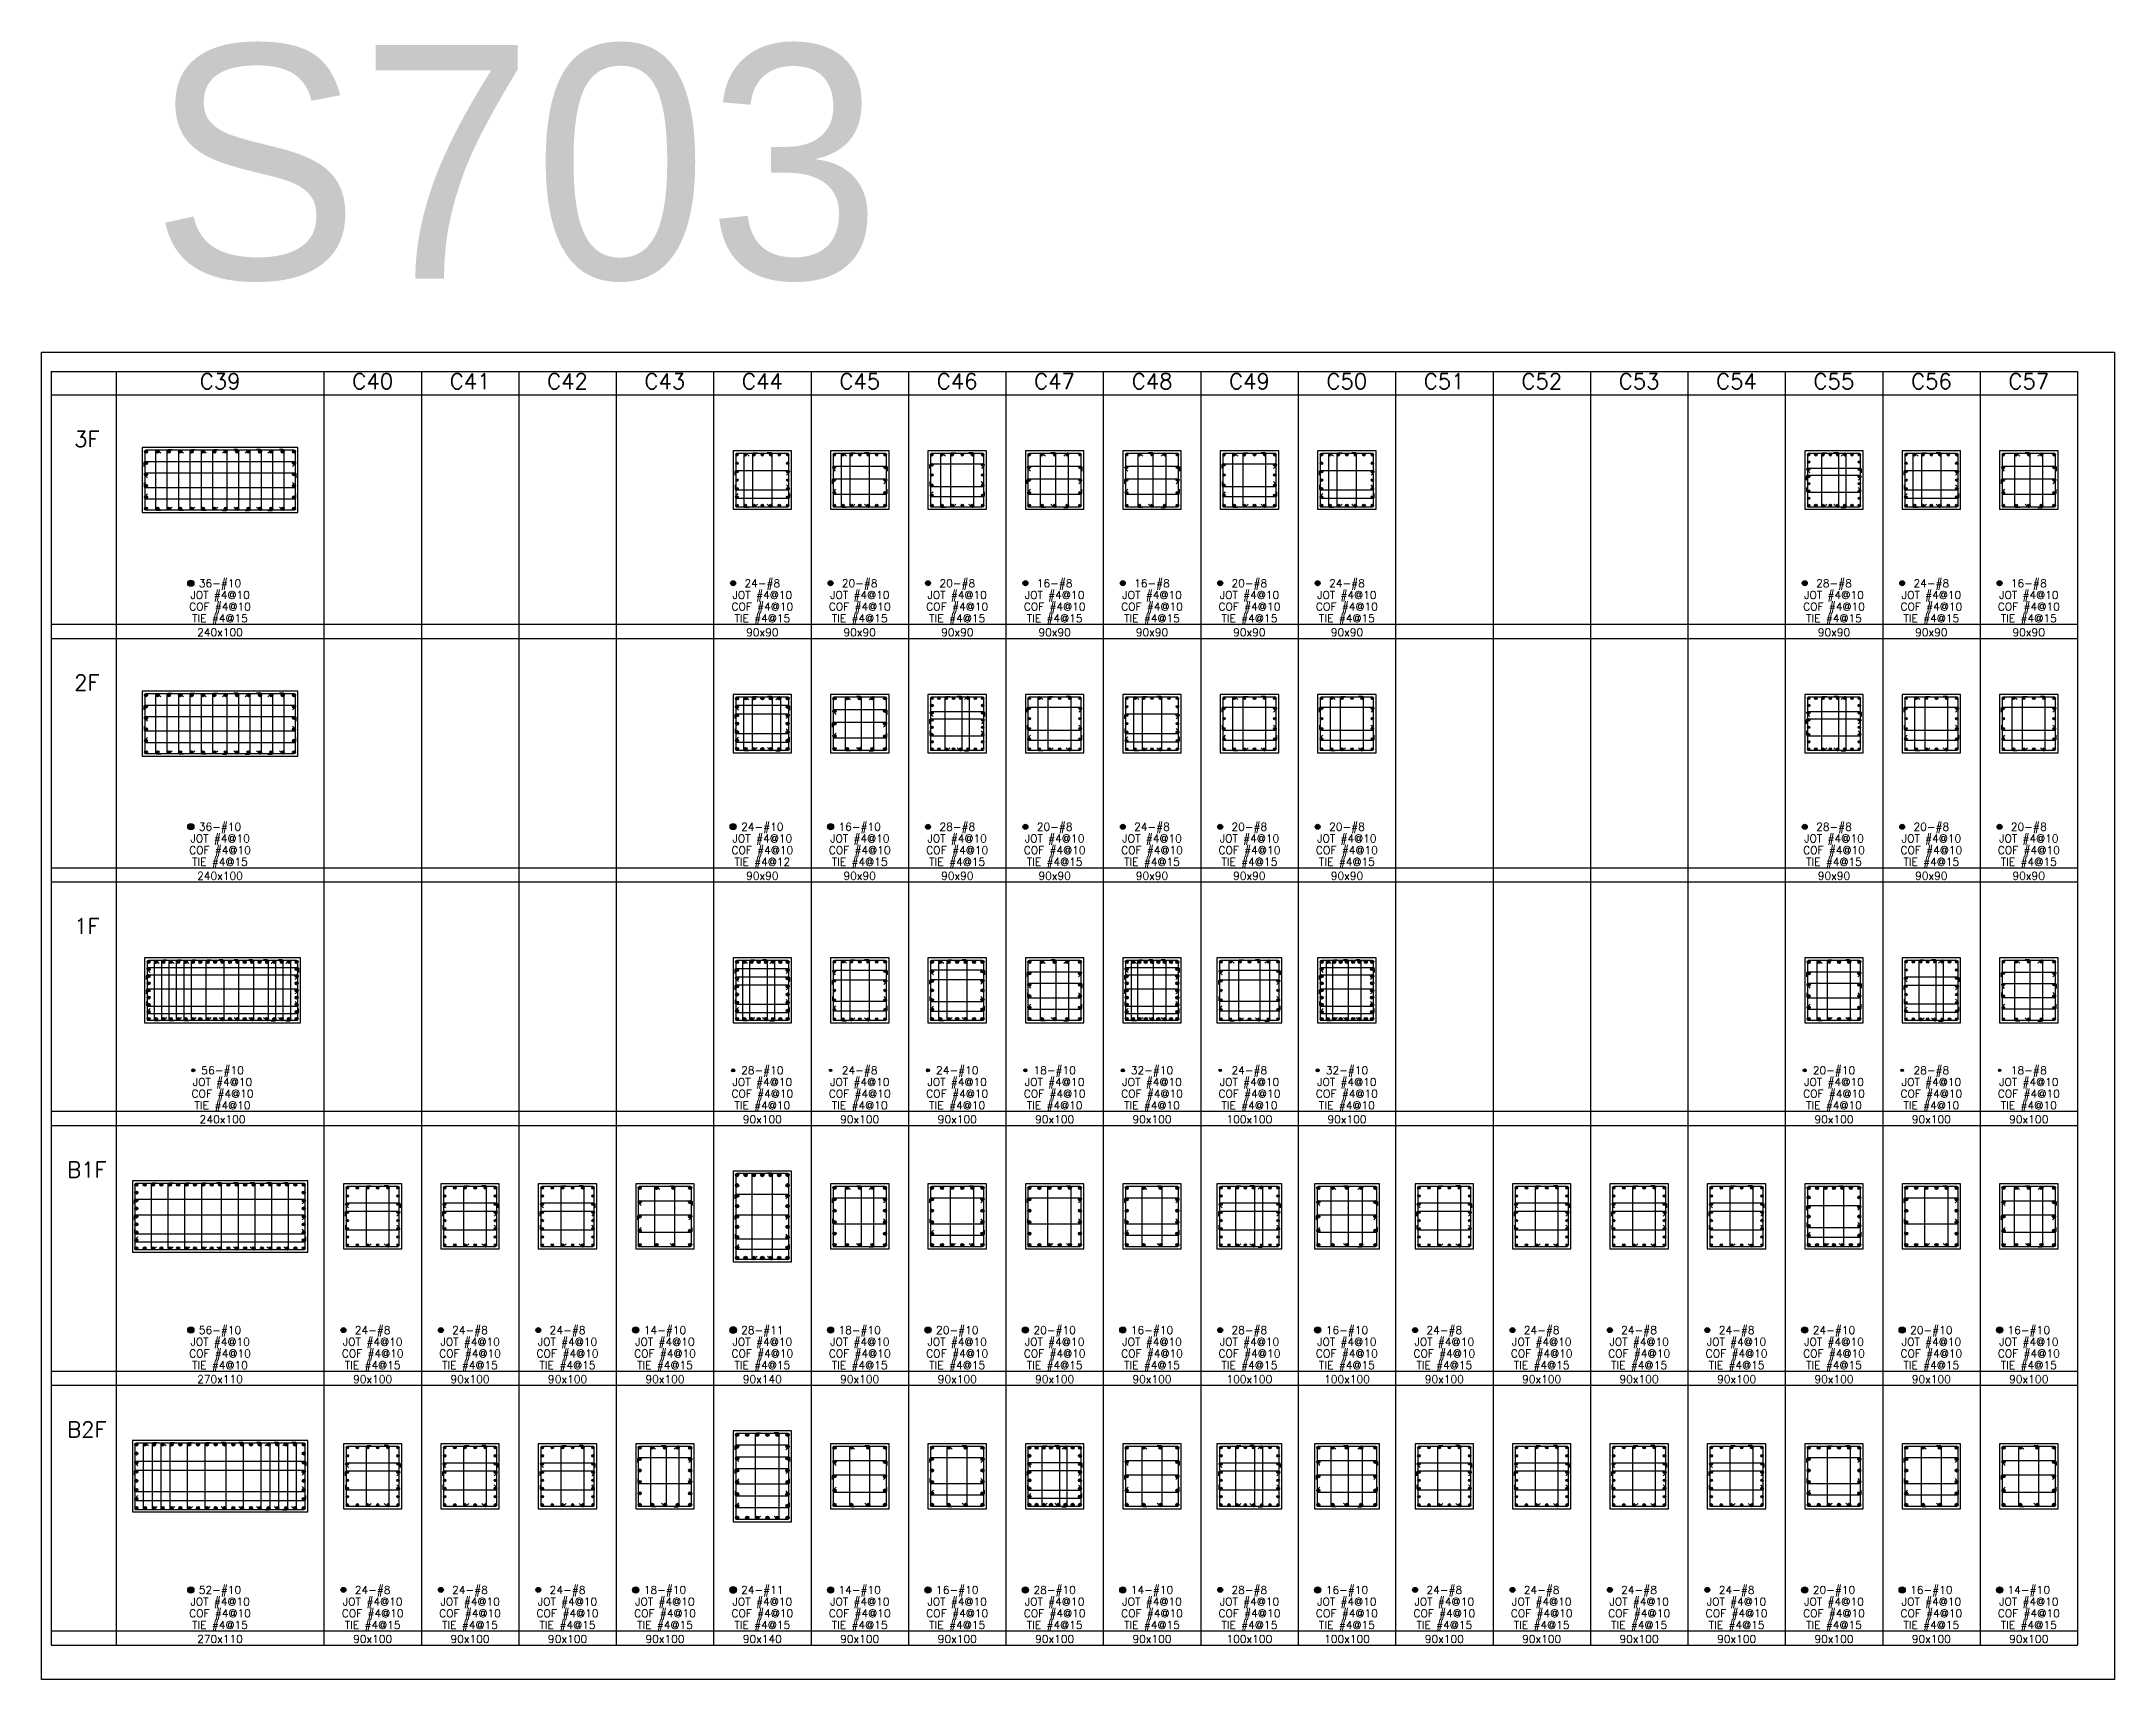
# Model space of a CAD drawing. Header units: millimetres. Extents: x 0 to 31920, y -6088 to 2522.
# Drawn here: x 6384 to 9576, y 0 to 2522 of the extents above; entities that cross this region are included whole.
import ezdxf
from ezdxf.enums import TextEntityAlignment as Align

# ---------------------------------------------------------------- set-up
doc = ezdxf.new("R2010")
doc.units = ezdxf.units.MM
doc.header["$MEASUREMENT"] = 0
for name, color, linetype in [('DwFm', 7, 'Continuous'), ('S-DIM', 2, 'Continuous'), ('S-RC', 130, 'Continuous'), ('S-REINF', 6, 'Continuous'), ('S-REINFD', 201, 'Continuous'), ('S-STUD', 1, 'Continuous'), ('S-TEXT', 2, 'Continuous')]:
    doc.layers.add(name, color=color, linetype=linetype)
doc.styles.add('CS4', font='romans.shx', dxfattribs={"width": 0.8, "bigfont": 'lsp.shx'})
doc.styles.add('HELOPEN', font='helopen.shx')

msp = doc.modelspace()

# ---------------------------------------------------------------- texts
at = {"color": 4, "style": 'HELOPEN'}
msp.add_text('S703', height=360, dxfattribs=at).set_placement((6552.8, 2156.8))
at = {"layer": 'S-TEXT', "style": 'CS4'}
for s, height, p in [('C39', 24, (6659, 1987)), ('C40', 24, (6894, 1987)), ('C41', 24, (7044, 1987)), ('C42', 24, (7194, 1987)), ('C43', 24, (7344, 1987)), ('C44', 24, (7494, 1987)), ('C45', 24, (7644, 1987)), ('C46', 24, (7794, 1987)), ('C47', 24, (7944, 1987)), ('C48', 24, (8094, 1987)), ('C49', 24, (8244, 1987)), ('C50', 24, (8394, 1987)), ('C51', 24, (8544, 1987)), ('C52', 24, (8694, 1987)), ('C53', 24, (8844, 1987)), ('C54', 24, (8994, 1987)), ('C55', 24, (9144, 1987)), ('C56', 24, (9294, 1987)), ('C57', 24, (9444, 1987)), ('3F', 24, (6454, 1898)), ('36-#10', 12, (6659, 1682)), ('24-#8', 12, (7494, 1682)), ('20-#8', 12, (7644, 1682)), ('20-#8', 12, (7794, 1682)), ('16-#8', 12, (7944, 1682)), ('16-#8', 12, (8094, 1682)), ('20-#8', 12, (8244, 1682)), ('24-#8', 12, (8394, 1682)), ('28-#8', 12, (9144, 1682)), ('24-#8', 12, (9294, 1682)), ('16-#8', 12, (9444, 1682)), ('COF #4@10', 12, (6659, 1646)), ('JOT #4@10', 12, (6659, 1664)), ('COF #4@10', 12, (7494, 1646)), ('JOT #4@10', 12, (7494, 1664)), ('COF #4@10', 12, (7644, 1646)), ('JOT #4@10', 12, (7644, 1664)), ('COF #4@10', 12, (7794, 1646)), ('JOT #4@10', 12, (7794, 1664)), ('COF #4@10', 12, (7944, 1646)), ('JOT #4@10', 12, (7944, 1664)), ('COF #4@10', 12, (8094, 1646)), ('JOT #4@10', 12, (8094, 1664)), ('COF #4@10', 12, (8244, 1646)), ('JOT #4@10', 12, (8244, 1664)), ('COF #4@10', 12, (8394, 1646)), ('JOT #4@10', 12, (8394, 1664)), ('COF #4@10', 12, (9144, 1646)), ('JOT #4@10', 12, (9144, 1664)), ('COF #4@10', 12, (9294, 1646)), ('JOT #4@10', 12, (9294, 1664)), ('COF #4@10', 12, (9444, 1646)), ('JOT #4@10', 12, (9444, 1664)), ('TIE #4@15', 12, (6659, 1628)), ('TIE #4@15', 12, (7494, 1628)), ('TIE #4@15', 12, (7644, 1628)), ('TIE #4@15', 12, (7794, 1628)), ('TIE #4@15', 12, (7944, 1628)), ('TIE #4@15', 12, (8094, 1628)), ('TIE #4@15', 12, (8244, 1628)), ('TIE #4@15', 12, (8394, 1628)), ('TIE #4@15', 12, (9144, 1628)), ('TIE #4@15', 12, (9294, 1628)), ('TIE #4@15', 12, (9444, 1628)), ('240x100', 12, (6659, 1606.5)), ('90x90', 12, (7494, 1606.5)), ('90x90', 12, (7644, 1606.5)), ('90x90', 12, (7794, 1606.5)), ('90x90', 12, (7944, 1606.5)), ('90x90', 12, (8094, 1606.5)), ('90x90', 12, (8244, 1606.5)), ('90x90', 12, (8394, 1606.5)), ('90x90', 12, (9144, 1606.5)), ('90x90', 12, (9294, 1606.5)), ('90x90', 12, (9444, 1606.5)), ('2F', 24, (6454, 1523)), ('36-#10', 12, (6659, 1307)), ('24-#10', 12, (7494, 1307)), ('16-#10', 12, (7644, 1307)), ('28-#8', 12, (7794, 1307)), ('20-#8', 12, (7944, 1307)), ('24-#8', 12, (8094, 1307)), ('20-#8', 12, (8244, 1307)), ('20-#8', 12, (8394, 1307)), ('28-#8', 12, (9144, 1307)), ('20-#8', 12, (9294, 1307)), ('20-#8', 12, (9444, 1307)), ('COF #4@10', 12, (6659, 1271)), ('JOT #4@10', 12, (6659, 1289)), ('COF #4@10', 12, (7494, 1271)), ('JOT #4@10', 12, (7494, 1289)), ('COF #4@10', 12, (7644, 1271)), ('JOT #4@10', 12, (7644, 1289)), ('COF #4@10', 12, (7794, 1271)), ('JOT #4@10', 12, (7794, 1289)), ('COF #4@10', 12, (7944, 1271)), ('JOT #4@10', 12, (7944, 1289)), ('COF #4@10', 12, (8094, 1271)), ('JOT #4@10', 12, (8094, 1289)), ('COF #4@10', 12, (8244, 1271)), ('JOT #4@10', 12, (8244, 1289)), ('COF #4@10', 12, (8394, 1271)), ('JOT #4@10', 12, (8394, 1289)), ('COF #4@10', 12, (9144, 1271)), ('JOT #4@10', 12, (9144, 1289)), ('COF #4@10', 12, (9294, 1271)), ('JOT #4@10', 12, (9294, 1289)), ('COF #4@10', 12, (9444, 1271)), ('JOT #4@10', 12, (9444, 1289)), ('TIE #4@15', 12, (6659, 1253)), ('TIE #4@12', 12, (7494, 1253)), ('TIE #4@15', 12, (7644, 1253)), ('TIE #4@15', 12, (7794, 1253)), ('TIE #4@15', 12, (7944, 1253)), ('TIE #4@15', 12, (8094, 1253)), ('TIE #4@15', 12, (8244, 1253)), ('TIE #4@15', 12, (8394, 1253)), ('TIE #4@15', 12, (9144, 1253)), ('TIE #4@15', 12, (9294, 1253)), ('TIE #4@15', 12, (9444, 1253)), ('240x100', 12, (6659, 1231.5)), ('90x90', 12, (7494, 1231.5)), ('90x90', 12, (7644, 1231.5)), ('90x90', 12, (7794, 1231.5)), ('90x90', 12, (7944, 1231.5)), ('90x90', 12, (8094, 1231.5)), ('90x90', 12, (8244, 1231.5)), ('90x90', 12, (8394, 1231.5)), ('90x90', 12, (9144, 1231.5)), ('90x90', 12, (9294, 1231.5)), ('90x90', 12, (9444, 1231.5)), ('1F', 24, (6454, 1148)), ('JOT #4@10', 12, (6662.8, 914)), ('56-#10', 12, (6662.8, 932)), ('JOT #4@10', 12, (7494, 914)), ('28-#10', 12, (7494, 932)), ('JOT #4@10', 12, (7644, 914)), ('24-#8', 12, (7644, 932)), ('JOT #4@10', 12, (7794, 914)), ('24-#10', 12, (7794, 932)), ('JOT #4@10', 12, (7944, 914)), ('18-#10', 12, (7944, 932)), ('JOT #4@10', 12, (8094, 914)), ('32-#10', 12, (8094, 932)), ('JOT #4@10', 12, (8244, 914)), ('24-#8', 12, (8244, 932)), ('JOT #4@10', 12, (8394, 914)), ('32-#10', 12, (8394, 932)), ('COF #4@10', 12, (6662.8, 896)), ('COF #4@10', 12, (7494, 896)), ('COF #4@10', 12, (7644, 896)), ('COF #4@10', 12, (7794, 896)), ('COF #4@10', 12, (7944, 896)), ('COF #4@10', 12, (8094, 896)), ('COF #4@10', 12, (8244, 896)), ('COF #4@10', 12, (8394, 896)), ('TIE #4@10', 12, (6662.8, 878)), ('240x100', 12, (6662.8, 856.5)), ('TIE #4@10', 12, (7494, 878)), ('90x100', 12, (7494, 856.5)), ('TIE #4@10', 12, (7644, 878)), ('90x100', 12, (7644, 856.5)), ('TIE #4@10', 12, (7794, 878)), ('90x100', 12, (7794, 856.5)), ('TIE #4@10', 12, (7944, 878)), ('90x100', 12, (7944, 856.5)), ('TIE #4@10', 12, (8094, 878)), ('90x100', 12, (8094, 856.5)), ('TIE #4@10', 12, (8244, 878)), ('100x100', 12, (8244, 856.5)), ('TIE #4@10', 12, (8394, 878)), ('90x100', 12, (8394, 856.5)), ('B1F', 24, (6454, 773)), ('56-#10', 12, (6659, 532)), ('24-#8', 12, (6894, 532)), ('24-#8', 12, (7044, 532)), ('24-#8', 12, (7194, 532)), ('14-#10', 12, (7344, 532)), ('28-#11', 12, (7494, 532)), ('18-#10', 12, (7644, 532)), ('20-#10', 12, (7794, 532)), ('20-#10', 12, (7944, 532)), ('16-#10', 12, (8094, 532)), ('28-#8', 12, (8244, 532)), ('16-#10', 12, (8394, 532)), ('24-#8', 12, (8544, 532)), ('24-#8', 12, (8694, 532)), ('24-#8', 12, (8844, 532)), ('24-#8', 12, (8994, 532)), ('24-#10', 12, (9144, 532)), ('20-#10', 12, (9294, 532)), ('16-#10', 12, (9444, 532)), ('JOT #4@10', 12, (6659, 514)), ('JOT #4@10', 12, (6894, 514)), ('JOT #4@10', 12, (7044, 514)), ('JOT #4@10', 12, (7194, 514)), ('JOT #4@10', 12, (7344, 514)), ('JOT #4@10', 12, (7494, 514)), ('JOT #4@10', 12, (7644, 514)), ('JOT #4@10', 12, (7794, 514)), ('JOT #4@10', 12, (7944, 514)), ('JOT #4@10', 12, (8094, 514)), ('JOT #4@10', 12, (8244, 514)), ('JOT #4@10', 12, (8394, 514)), ('JOT #4@10', 12, (8544, 514)), ('JOT #4@10', 12, (8694, 514)), ('JOT #4@10', 12, (8844, 514)), ('JOT #4@10', 12, (8994, 514)), ('JOT #4@10', 12, (9144, 514)), ('JOT #4@10', 12, (9294, 514)), ('JOT #4@10', 12, (9444, 514)), ('COF #4@10', 12, (6659, 496)), ('TIE #4@10', 12, (6659, 478)), ('COF #4@10', 12, (6894, 496)), ('TIE #4@15', 12, (6894, 478)), ('COF #4@10', 12, (7044, 496)), ('TIE #4@15', 12, (7044, 478)), ('COF #4@10', 12, (7194, 496)), ('TIE #4@15', 12, (7194, 478)), ('COF #4@10', 12, (7344, 496)), ('TIE #4@15', 12, (7344, 478)), ('COF #4@10', 12, (7494, 496)), ('TIE #4@15', 12, (7494, 478)), ('COF #4@10', 12, (7644, 496)), ('TIE #4@15', 12, (7644, 478)), ('COF #4@10', 12, (7794, 496)), ('TIE #4@15', 12, (7794, 478)), ('COF #4@10', 12, (7944, 496)), ('TIE #4@15', 12, (7944, 478)), ('COF #4@10', 12, (8094, 496)), ('TIE #4@15', 12, (8094, 478)), ('COF #4@10', 12, (8244, 496)), ('TIE #4@15', 12, (8244, 478)), ('COF #4@10', 12, (8394, 496)), ('TIE #4@15', 12, (8394, 478)), ('COF #4@10', 12, (8544, 496)), ('TIE #4@15', 12, (8544, 478)), ('COF #4@10', 12, (8694, 496)), ('TIE #4@15', 12, (8694, 478)), ('COF #4@10', 12, (8844, 496)), ('TIE #4@15', 12, (8844, 478)), ('COF #4@10', 12, (8994, 496)), ('TIE #4@15', 12, (8994, 478)), ('COF #4@10', 12, (9144, 496)), ('TIE #4@15', 12, (9144, 478)), ('COF #4@10', 12, (9294, 496)), ('TIE #4@15', 12, (9294, 478)), ('COF #4@10', 12, (9444, 496)), ('TIE #4@15', 12, (9444, 478)), ('270x110', 12, (6659, 456.5)), ('90x100', 12, (6894, 456.5)), ('90x100', 12, (7044, 456.5)), ('90x100', 12, (7194, 456.5)), ('90x100', 12, (7344, 456.5)), ('90x140', 12, (7494, 456.5)), ('90x100', 12, (7644, 456.5)), ('90x100', 12, (7794, 456.5)), ('90x100', 12, (7944, 456.5)), ('90x100', 12, (8094, 456.5)), ('100x100', 12, (8244, 456.5)), ('100x100', 12, (8394, 456.5)), ('90x100', 12, (8544, 456.5)), ('90x100', 12, (8694, 456.5)), ('90x100', 12, (8844, 456.5)), ('90x100', 12, (8994, 456.5)), ('90x100', 12, (9144, 456.5)), ('90x100', 12, (9294, 456.5)), ('90x100', 12, (9444, 456.5)), ('B2F', 24, (6454, 373)), ('JOT #4@10', 12, (6659, 114)), ('52-#10', 12, (6659, 132)), ('JOT #4@10', 12, (6894, 114)), ('24-#8', 12, (6894, 132)), ('JOT #4@10', 12, (7044, 114)), ('24-#8', 12, (7044, 132)), ('JOT #4@10', 12, (7194, 114)), ('24-#8', 12, (7194, 132)), ('JOT #4@10', 12, (7344, 114)), ('18-#10', 12, (7344, 132)), ('JOT #4@10', 12, (7494, 114)), ('24-#11', 12, (7494, 132)), ('JOT #4@10', 12, (7644, 114)), ('14-#10', 12, (7644, 132)), ('JOT #4@10', 12, (7794, 114)), ('16-#10', 12, (7794, 132)), ('JOT #4@10', 12, (7944, 114)), ('28-#10', 12, (7944, 132)), ('JOT #4@10', 12, (8094, 114)), ('14-#10', 12, (8094, 132)), ('JOT #4@10', 12, (8244, 114)), ('28-#8', 12, (8244, 132)), ('JOT #4@10', 12, (8394, 114)), ('16-#10', 12, (8394, 132)), ('JOT #4@10', 12, (8544, 114)), ('24-#8', 12, (8544, 132)), ('JOT #4@10', 12, (8694, 114)), ('24-#8', 12, (8694, 132)), ('JOT #4@10', 12, (8844, 114)), ('24-#8', 12, (8844, 132)), ('JOT #4@10', 12, (8994, 114)), ('24-#8', 12, (8994, 132)), ('JOT #4@10', 12, (9144, 114)), ('20-#10', 12, (9144, 132)), ('JOT #4@10', 12, (9294, 114)), ('16-#10', 12, (9294, 132)), ('JOT #4@10', 12, (9444, 114)), ('14-#10', 12, (9444, 132)), ('COF #4@10', 12, (6659, 96)), ('COF #4@10', 12, (6894, 96)), ('COF #4@10', 12, (7044, 96)), ('COF #4@10', 12, (7194, 96)), ('COF #4@10', 12, (7344, 96)), ('COF #4@10', 12, (7494, 96)), ('COF #4@10', 12, (7644, 96)), ('COF #4@10', 12, (7794, 96)), ('COF #4@10', 12, (7944, 96)), ('COF #4@10', 12, (8094, 96)), ('COF #4@10', 12, (8244, 96)), ('COF #4@10', 12, (8394, 96)), ('COF #4@10', 12, (8544, 96)), ('COF #4@10', 12, (8694, 96)), ('COF #4@10', 12, (8844, 96)), ('COF #4@10', 12, (8994, 96)), ('COF #4@10', 12, (9144, 96)), ('COF #4@10', 12, (9294, 96)), ('COF #4@10', 12, (9444, 96)), ('TIE #4@15', 12, (6659, 78)), ('270x110', 12, (6659, 56.5)), ('TIE #4@15', 12, (6894, 78)), ('90x100', 12, (6894, 56.5)), ('TIE #4@15', 12, (7044, 78)), ('90x100', 12, (7044, 56.5)), ('TIE #4@15', 12, (7194, 78)), ('90x100', 12, (7194, 56.5)), ('TIE #4@15', 12, (7344, 78)), ('90x100', 12, (7344, 56.5)), ('TIE #4@15', 12, (7494, 78)), ('90x140', 12, (7494, 56.5)), ('TIE #4@15', 12, (7644, 78)), ('90x100', 12, (7644, 56.5)), ('TIE #4@15', 12, (7794, 78)), ('90x100', 12, (7794, 56.5)), ('TIE #4@15', 12, (7944, 78)), ('90x100', 12, (7944, 56.5)), ('TIE #4@15', 12, (8094, 78)), ('90x100', 12, (8094, 56.5)), ('TIE #4@15', 12, (8244, 78)), ('100x100', 12, (8244, 56.5)), ('TIE #4@15', 12, (8394, 78)), ('100x100', 12, (8394, 56.5)), ('TIE #4@15', 12, (8544, 78)), ('90x100', 12, (8544, 56.5)), ('TIE #4@15', 12, (8694, 78)), ('90x100', 12, (8694, 56.5)), ('TIE #4@15', 12, (8844, 78)), ('90x100', 12, (8844, 56.5)), ('TIE #4@15', 12, (8994, 78)), ('90x100', 12, (8994, 56.5)), ('TIE #4@15', 12, (9144, 78)), ('90x100', 12, (9144, 56.5)), ('TIE #4@15', 12, (9294, 78)), ('90x100', 12, (9294, 56.5)), ('TIE #4@15', 12, (9444, 78)), ('90x100', 12, (9444, 56.5))]:
    msp.add_text(s, height=height, dxfattribs=at).set_placement(p, align=Align.CENTER)

# ---------------------------------------------------------------- blocks, each defined once
blk = doc.blocks.new('繪圖範圍')
blk.add_lwpolyline([(0, 51.1), (79.8, 51.1), (79.8, 0), (0, 0)], close=True)
blk = doc.blocks.new('A$C8efc17ae')
at = {"layer": 'S-REINFD'}
h = blk.add_hatch(color=256, dxfattribs=at)
edge = h.paths.add_edge_path()
edge.add_arc((36.1, 251.9), 2.38, 0, 360)
h = blk.add_hatch(color=256, dxfattribs=at)
edge = h.paths.add_edge_path()
edge.add_arc((36.1, 234.4), 2.38, 0, 360)
h = blk.add_hatch(color=256, dxfattribs=at)
edge = h.paths.add_edge_path()
edge.add_arc((51.6, 251.9), 2.38, 0, 360)
h = blk.add_hatch(color=256, dxfattribs=at)
edge = h.paths.add_edge_path()
edge.add_arc((67.2, 251.9), 2.38, 0, 360)
h = blk.add_hatch(color=256, dxfattribs=at)
edge = h.paths.add_edge_path()
edge.add_arc((82.8, 251.9), 2.38, 0, 360)
h = blk.add_hatch(color=256, dxfattribs=at)
edge = h.paths.add_edge_path()
edge.add_arc((98.4, 251.9), 2.38, 0, 360)
h = blk.add_hatch(color=256, dxfattribs=at)
edge = h.paths.add_edge_path()
edge.add_arc((113.9, 251.9), 2.38, 0, 360)
h = blk.add_hatch(color=256, dxfattribs=at)
edge = h.paths.add_edge_path()
edge.add_arc((113.9, 234.4), 2.38, 0, 360)
h = blk.add_hatch(color=256, dxfattribs=at)
edge = h.paths.add_edge_path()
edge.add_arc((36.1, 216.8), 2.38, 0, 360)
h = blk.add_hatch(color=256, dxfattribs=at)
edge = h.paths.add_edge_path()
edge.add_arc((36.1, 199.2), 2.38, 0, 360)
h = blk.add_hatch(color=256, dxfattribs=at)
edge = h.paths.add_edge_path()
edge.add_arc((113.9, 216.8), 2.38, 0, 360)
h = blk.add_hatch(color=256, dxfattribs=at)
edge = h.paths.add_edge_path()
edge.add_arc((113.9, 199.2), 2.38, 0, 360)
h = blk.add_hatch(color=256, dxfattribs=at)
edge = h.paths.add_edge_path()
edge.add_arc((36.1, 181.6), 2.38, 0, 360)
h = blk.add_hatch(color=256, dxfattribs=at)
edge = h.paths.add_edge_path()
edge.add_arc((36.1, 164.1), 2.38, 0, 360)
h = blk.add_hatch(color=256, dxfattribs=at)
edge = h.paths.add_edge_path()
edge.add_arc((51.6, 164.1), 2.38, 0, 360)
h = blk.add_hatch(color=256, dxfattribs=at)
edge = h.paths.add_edge_path()
edge.add_arc((67.2, 164.1), 2.38, 0, 360)
h = blk.add_hatch(color=256, dxfattribs=at)
edge = h.paths.add_edge_path()
edge.add_arc((82.8, 164.1), 2.38, 0, 360)
h = blk.add_hatch(color=256, dxfattribs=at)
edge = h.paths.add_edge_path()
edge.add_arc((98.4, 164.1), 2.38, 0, 360)
h = blk.add_hatch(color=256, dxfattribs=at)
edge = h.paths.add_edge_path()
edge.add_arc((113.9, 181.6), 2.38, 0, 360)
h = blk.add_hatch(color=256, dxfattribs=at)
edge = h.paths.add_edge_path()
edge.add_arc((113.9, 164.1), 2.38, 0, 360)
h = blk.add_hatch(color=256, dxfattribs=at)
edge = h.paths.add_edge_path()
edge.add_arc((30, 85), 2.38, 0, 360)
at = {"layer": 'S-RC'}
blk.add_lwpolyline([(30, 158), (120, 158), (120, 258), (30, 258), (30, 158)], dxfattribs=at)
at = {"layer": 'S-REINF', "color": 2}
for points in [[(33.1, 229.2), (33.1, 234.8, -0.414214), (35, 236.7), (114.4, 236.7, -0.665297), (115.8, 233.5), (111.6, 229.2)], [(34, 162), (114.1, 162, 0.414214), (116, 163.9), (116, 252.1, 0.414214), (114.1, 254), (35.9, 254, 0.414214), (34, 252.1), (34, 162)], [(56.8, 161.1), (51.2, 161.1, -0.414214), (49.3, 163), (49.3, 252.4, -0.665297), (52.5, 253.8), (56.8, 249.6)], [(72.3, 166.4), (68.1, 162.2, -0.665297), (64.8, 163.6), (64.8, 253, -0.414214), (66.7, 254.9), (72.3, 254.9)], [(93.2, 166.4), (97.5, 162.2, 0.665297), (100.7, 163.6), (100.7, 253, 0.414214), (98.8, 254.9), (93.2, 254.9)], [(33.1, 204.3), (33.1, 198.7, 0.414214), (35, 196.8), (114.4, 196.8, 0.665297), (115.8, 200.1), (111.6, 204.3)], [(38.4, 211.7), (34.2, 215.9, -0.665297), (35.6, 219.2), (115, 219.2, -0.414214), (116.9, 217.3), (116.9, 211.7)], [(38.4, 186.8), (34.2, 182.5, 0.665297), (35.6, 179.3), (115, 179.3, 0.414214), (116.9, 181.2), (116.9, 186.8)]]:
    blk.add_lwpolyline(points, format="xyb", dxfattribs=at)
at = {"layer": 'S-REINFD'}
for centre in [(36.1, 251.9), (36.1, 234.4), (51.6, 251.9), (67.2, 251.9), (82.8, 251.9), (98.4, 251.9), (113.9, 251.9), (113.9, 234.4), (36.1, 216.8), (36.1, 199.2), (113.9, 216.8), (113.9, 199.2), (36.1, 181.6), (36.1, 164.1), (51.6, 164.1), (67.2, 164.1), (82.8, 164.1), (98.4, 164.1), (113.9, 181.6), (113.9, 164.1), (30, 85)]:
    blk.add_circle(centre, 2.38, dxfattribs=at)
at = {"layer": 'S-TEXT', "style": 'CS4'}
for s, p in [('JOT #4@10', (75, 61)), ('20-#10', (75, 79)), ('COF #4@10', (75, 43)), ('TIE #4@10', (75, 25)), ('90x100', (75, 3.5))]:
    blk.add_text(s, height=12, dxfattribs=at).set_placement(p, align=Align.CENTER)
blk = doc.blocks.new('A$Ce3cde350')
at = {"layer": 'S-REINFD'}
h = blk.add_hatch(color=256, dxfattribs=at)
edge = h.paths.add_edge_path()
edge.add_arc((35.9, 252.1), 1.91, 0, 360)
h = blk.add_hatch(color=256, dxfattribs=at)
edge = h.paths.add_edge_path()
edge.add_arc((35.9, 239.5), 1.91, 0, 360)
h = blk.add_hatch(color=256, dxfattribs=at)
edge = h.paths.add_edge_path()
edge.add_arc((35.9, 226.9), 1.91, 0, 360)
h = blk.add_hatch(color=256, dxfattribs=at)
edge = h.paths.add_edge_path()
edge.add_arc((47.1, 252.1), 1.91, 0, 360)
h = blk.add_hatch(color=256, dxfattribs=at)
edge = h.paths.add_edge_path()
edge.add_arc((58.2, 252.1), 1.91, 0, 360)
h = blk.add_hatch(color=256, dxfattribs=at)
edge = h.paths.add_edge_path()
edge.add_arc((69.4, 252.1), 1.91, 0, 360)
h = blk.add_hatch(color=256, dxfattribs=at)
edge = h.paths.add_edge_path()
edge.add_arc((80.6, 252.1), 1.91, 0, 360)
h = blk.add_hatch(color=256, dxfattribs=at)
edge = h.paths.add_edge_path()
edge.add_arc((91.8, 252.1), 1.91, 0, 360)
h = blk.add_hatch(color=256, dxfattribs=at)
edge = h.paths.add_edge_path()
edge.add_arc((102.9, 252.1), 1.91, 0, 360)
h = blk.add_hatch(color=256, dxfattribs=at)
edge = h.paths.add_edge_path()
edge.add_arc((114.1, 252.1), 1.91, 0, 360)
h = blk.add_hatch(color=256, dxfattribs=at)
edge = h.paths.add_edge_path()
edge.add_arc((114.1, 239.5), 1.91, 0, 360)
h = blk.add_hatch(color=256, dxfattribs=at)
edge = h.paths.add_edge_path()
edge.add_arc((114.1, 226.9), 1.91, 0, 360)
h = blk.add_hatch(color=256, dxfattribs=at)
edge = h.paths.add_edge_path()
edge.add_arc((185.9, 252.1), 1.91, 0, 360)
h = blk.add_hatch(color=256, dxfattribs=at)
edge = h.paths.add_edge_path()
edge.add_arc((185.9, 234.5), 1.91, 0, 360)
h = blk.add_hatch(color=256, dxfattribs=at)
edge = h.paths.add_edge_path()
edge.add_arc((205.5, 252.1), 1.91, 0, 360)
h = blk.add_hatch(color=256, dxfattribs=at)
edge = h.paths.add_edge_path()
edge.add_arc((225, 252.1), 1.91, 0, 360)
h = blk.add_hatch(color=256, dxfattribs=at)
edge = h.paths.add_edge_path()
edge.add_arc((244.5, 252.1), 1.91, 0, 360)
h = blk.add_hatch(color=256, dxfattribs=at)
edge = h.paths.add_edge_path()
edge.add_arc((264.1, 252.1), 1.91, 0, 360)
h = blk.add_hatch(color=256, dxfattribs=at)
edge = h.paths.add_edge_path()
edge.add_arc((264.1, 234.5), 1.91, 0, 360)
h = blk.add_hatch(color=256, dxfattribs=at)
edge = h.paths.add_edge_path()
edge.add_arc((35.9, 214.3), 1.91, 0, 360)
h = blk.add_hatch(color=256, dxfattribs=at)
edge = h.paths.add_edge_path()
edge.add_arc((35.9, 201.7), 1.91, 0, 360)
h = blk.add_hatch(color=256, dxfattribs=at)
edge = h.paths.add_edge_path()
edge.add_arc((114.1, 214.3), 1.91, 0, 360)
h = blk.add_hatch(color=256, dxfattribs=at)
edge = h.paths.add_edge_path()
edge.add_arc((114.1, 201.7), 1.91, 0, 360)
h = blk.add_hatch(color=256, dxfattribs=at)
edge = h.paths.add_edge_path()
edge.add_arc((185.9, 216.8), 1.91, 0, 360)
h = blk.add_hatch(color=256, dxfattribs=at)
edge = h.paths.add_edge_path()
edge.add_arc((185.9, 199.2), 1.91, 0, 360)
h = blk.add_hatch(color=256, dxfattribs=at)
edge = h.paths.add_edge_path()
edge.add_arc((264.1, 216.8), 1.91, 0, 360)
h = blk.add_hatch(color=256, dxfattribs=at)
edge = h.paths.add_edge_path()
edge.add_arc((264.1, 199.2), 1.91, 0, 360)
h = blk.add_hatch(color=256, dxfattribs=at)
edge = h.paths.add_edge_path()
edge.add_arc((35.9, 189.1), 1.91, 0, 360)
h = blk.add_hatch(color=256, dxfattribs=at)
edge = h.paths.add_edge_path()
edge.add_arc((35.9, 176.5), 1.91, 0, 360)
h = blk.add_hatch(color=256, dxfattribs=at)
edge = h.paths.add_edge_path()
edge.add_arc((35.9, 163.9), 1.91, 0, 360)
h = blk.add_hatch(color=256, dxfattribs=at)
edge = h.paths.add_edge_path()
edge.add_arc((47.1, 163.9), 1.91, 0, 360)
h = blk.add_hatch(color=256, dxfattribs=at)
edge = h.paths.add_edge_path()
edge.add_arc((58.2, 163.9), 1.91, 0, 360)
h = blk.add_hatch(color=256, dxfattribs=at)
edge = h.paths.add_edge_path()
edge.add_arc((69.4, 163.9), 1.91, 0, 360)
h = blk.add_hatch(color=256, dxfattribs=at)
edge = h.paths.add_edge_path()
edge.add_arc((80.6, 163.9), 1.91, 0, 360)
h = blk.add_hatch(color=256, dxfattribs=at)
edge = h.paths.add_edge_path()
edge.add_arc((91.8, 163.9), 1.91, 0, 360)
h = blk.add_hatch(color=256, dxfattribs=at)
edge = h.paths.add_edge_path()
edge.add_arc((102.9, 163.9), 1.91, 0, 360)
h = blk.add_hatch(color=256, dxfattribs=at)
edge = h.paths.add_edge_path()
edge.add_arc((114.1, 189.1), 1.91, 0, 360)
h = blk.add_hatch(color=256, dxfattribs=at)
edge = h.paths.add_edge_path()
edge.add_arc((114.1, 176.5), 1.91, 0, 360)
h = blk.add_hatch(color=256, dxfattribs=at)
edge = h.paths.add_edge_path()
edge.add_arc((114.1, 163.9), 1.91, 0, 360)
h = blk.add_hatch(color=256, dxfattribs=at)
edge = h.paths.add_edge_path()
edge.add_arc((185.9, 181.5), 1.91, 0, 360)
h = blk.add_hatch(color=256, dxfattribs=at)
edge = h.paths.add_edge_path()
edge.add_arc((185.9, 163.9), 1.91, 0, 360)
h = blk.add_hatch(color=256, dxfattribs=at)
edge = h.paths.add_edge_path()
edge.add_arc((205.5, 163.9), 1.91, 0, 360)
h = blk.add_hatch(color=256, dxfattribs=at)
edge = h.paths.add_edge_path()
edge.add_arc((225, 163.9), 1.91, 0, 360)
h = blk.add_hatch(color=256, dxfattribs=at)
edge = h.paths.add_edge_path()
edge.add_arc((244.5, 163.9), 1.91, 0, 360)
h = blk.add_hatch(color=256, dxfattribs=at)
edge = h.paths.add_edge_path()
edge.add_arc((264.1, 181.5), 1.91, 0, 360)
h = blk.add_hatch(color=256, dxfattribs=at)
edge = h.paths.add_edge_path()
edge.add_arc((264.1, 163.9), 1.91, 0, 360)
h = blk.add_hatch(color=256, dxfattribs=at)
edge = h.paths.add_edge_path()
edge.add_arc((30, 85), 1.91, 0, 360)
h = blk.add_hatch(color=256, dxfattribs=at)
edge = h.paths.add_edge_path()
edge.add_arc((180, 85), 1.91, 0, 360)
at = {"layer": 'S-RC'}
for points in [[(30, 158), (120, 158), (120, 258), (30, 258), (30, 158)], [(180, 158), (270, 158), (270, 258), (180, 258), (180, 158)]]:
    blk.add_lwpolyline(points, dxfattribs=at)
at = {"layer": 'S-REINF', "color": 2}
for points in [[(37.8, 221.3), (33.8, 225.6, -0.653352), (35.2, 228.8), (115.2, 228.8, -0.414214), (117.1, 226.9), (117.1, 221.3)], [(34, 162), (114.1, 162, 0.414214), (116, 163.9), (116, 252.1, 0.414214), (114.1, 254), (35.9, 254, 0.414214), (34, 252.1), (34, 162)], [(63.8, 165.8), (59.5, 161.8, -0.653352), (56.3, 163.2), (56.3, 253.2, -0.414214), (58.2, 255.1), (63.8, 255.1)], [(75, 165.8), (79.3, 161.8, 0.653352), (82.5, 163.2), (82.5, 253.2, 0.414214), (80.6, 255.1), (75, 255.1)], [(86.2, 160.9), (91.8, 160.9, 0.414214), (93.7, 162.8), (93.7, 252.8, 0.653352), (90.5, 254.2), (86.2, 250.2)], [(182.9, 228.9), (182.9, 234.5, -0.414214), (184.8, 236.4), (264.8, 236.4, -0.653352), (266.2, 233.2), (262.2, 228.9)], [(184, 162), (264.1, 162, 0.414214), (266, 163.9), (266, 252.1, 0.414214), (264.1, 254), (185.9, 254, 0.414214), (184, 252.1), (184, 162)], [(211, 160.9), (205.4, 160.9, -0.414214), (203.5, 162.8), (203.5, 252.8, -0.653352), (206.7, 254.2), (211, 250.2)], [(219.4, 165.8), (223.7, 161.8, 0.653352), (226.9, 163.2), (226.9, 253.2, 0.414214), (225, 255.1), (219.4, 255.1)], [(239, 160.9), (244.6, 160.9, 0.414214), (246.5, 162.8), (246.5, 252.8, 0.653352), (243.3, 254.2), (239, 250.2)], [(32.9, 208.7), (32.9, 214.3, -0.414214), (34.8, 216.2), (114.8, 216.2, -0.653352), (116.2, 213), (112.2, 208.7)], [(32.9, 194.7), (32.9, 189.1, 0.414214), (34.8, 187.2), (114.8, 187.2, 0.653352), (116.2, 190.4), (112.2, 194.7)], [(182.9, 204.8), (182.9, 199.2, 0.414214), (184.8, 197.3), (264.8, 197.3, 0.653352), (266.2, 200.5), (262.2, 204.8)], [(187.8, 211.2), (183.8, 215.5, -0.653352), (185.2, 218.7), (265.2, 218.7, -0.414214), (267.1, 216.8), (267.1, 211.2)], [(37.8, 182.1), (33.8, 177.8, 0.653352), (35.2, 174.6), (115.2, 174.6, 0.414214), (117.1, 176.5), (117.1, 182.1)], [(187.8, 187.1), (183.8, 182.8, 0.653352), (185.2, 179.6), (265.2, 179.6, 0.414214), (267.1, 181.5), (267.1, 187.1)]]:
    blk.add_lwpolyline(points, format="xyb", dxfattribs=at)
at = {"layer": 'S-REINFD'}
for centre in [(35.9, 252.1), (35.9, 239.5), (35.9, 226.9), (47.1, 252.1), (58.2, 252.1), (69.4, 252.1), (80.6, 252.1), (91.8, 252.1), (102.9, 252.1), (114.1, 252.1), (114.1, 239.5), (114.1, 226.9), (185.9, 252.1), (185.9, 234.5), (205.5, 252.1), (225, 252.1), (244.5, 252.1), (264.1, 252.1), (264.1, 234.5), (35.9, 214.3), (35.9, 201.7), (114.1, 214.3), (114.1, 201.7), (185.9, 216.8), (185.9, 199.2), (264.1, 216.8), (264.1, 199.2), (35.9, 189.1), (35.9, 176.5), (35.9, 163.9), (47.1, 163.9), (58.2, 163.9), (69.4, 163.9), (80.6, 163.9), (91.8, 163.9), (102.9, 163.9), (114.1, 189.1), (114.1, 176.5), (114.1, 163.9), (185.9, 181.5), (185.9, 163.9), (205.5, 163.9), (225, 163.9), (244.5, 163.9), (264.1, 181.5), (264.1, 163.9), (30, 85), (180, 85)]:
    blk.add_circle(centre, 1.91, dxfattribs=at)
at = {"layer": 'S-TEXT', "style": 'CS4'}
for s, p in [('JOT #4@10', (75, 61)), ('28-#8', (75, 79)), ('JOT #4@10', (225, 61)), ('18-#8', (225, 79)), ('COF #4@10', (75, 43)), ('TIE #4@10', (75, 25)), ('COF #4@10', (225, 43)), ('TIE #4@10', (225, 25)), ('90x100', (75, 3.5)), ('90x100', (225, 3.5))]:
    blk.add_text(s, height=12, dxfattribs=at).set_placement(p, align=Align.CENTER)

# ---------------------------------------------------------------- hatches: boundary and pattern name
at = {"layer": 'S-REINFD'}
h = msp.add_hatch(color=256, dxfattribs=at)
edge = h.paths.add_edge_path()
edge.add_arc((6545.1, 1890.7), 2.38, 0, 360)
h = msp.add_hatch(color=256, dxfattribs=at)
edge = h.paths.add_edge_path()
edge.add_arc((6562.6, 1890.7), 2.38, 0, 360)
h = msp.add_hatch(color=256, dxfattribs=at)
edge = h.paths.add_edge_path()
edge.add_arc((6580.1, 1890.7), 2.38, 0, 360)
h = msp.add_hatch(color=256, dxfattribs=at)
edge = h.paths.add_edge_path()
edge.add_arc((6597.6, 1890.7), 2.38, 0, 360)
h = msp.add_hatch(color=256, dxfattribs=at)
edge = h.paths.add_edge_path()
edge.add_arc((6615.2, 1890.7), 2.38, 0, 360)
h = msp.add_hatch(color=256, dxfattribs=at)
edge = h.paths.add_edge_path()
edge.add_arc((6632.7, 1890.7), 2.38, 0, 360)
h = msp.add_hatch(color=256, dxfattribs=at)
edge = h.paths.add_edge_path()
edge.add_arc((6650.2, 1890.7), 2.38, 0, 360)
h = msp.add_hatch(color=256, dxfattribs=at)
edge = h.paths.add_edge_path()
edge.add_arc((6667.8, 1890.7), 2.38, 0, 360)
h = msp.add_hatch(color=256, dxfattribs=at)
edge = h.paths.add_edge_path()
edge.add_arc((6685.3, 1890.7), 2.38, 0, 360)
h = msp.add_hatch(color=256, dxfattribs=at)
edge = h.paths.add_edge_path()
edge.add_arc((6702.8, 1890.7), 2.38, 0, 360)
h = msp.add_hatch(color=256, dxfattribs=at)
edge = h.paths.add_edge_path()
edge.add_arc((6720.4, 1890.7), 2.38, 0, 360)
h = msp.add_hatch(color=256, dxfattribs=at)
edge = h.paths.add_edge_path()
edge.add_arc((6737.9, 1890.7), 2.38, 0, 360)
h = msp.add_hatch(color=256, dxfattribs=at)
edge = h.paths.add_edge_path()
edge.add_arc((6755.4, 1890.7), 2.38, 0, 360)
h = msp.add_hatch(color=256, dxfattribs=at)
edge = h.paths.add_edge_path()
edge.add_arc((6772.9, 1890.7), 2.38, 0, 360)
h = msp.add_hatch(color=256, dxfattribs=at)
edge = h.paths.add_edge_path()
edge.add_arc((7454.9, 1885.8), 1.91, 0, 360)
h = msp.add_hatch(color=256, dxfattribs=at)
edge = h.paths.add_edge_path()
edge.add_arc((7467.9, 1885.8), 1.91, 0, 360)
h = msp.add_hatch(color=256, dxfattribs=at)
edge = h.paths.add_edge_path()
edge.add_arc((7481, 1885.8), 1.91, 0, 360)
h = msp.add_hatch(color=256, dxfattribs=at)
edge = h.paths.add_edge_path()
edge.add_arc((7494, 1885.8), 1.91, 0, 360)
h = msp.add_hatch(color=256, dxfattribs=at)
edge = h.paths.add_edge_path()
edge.add_arc((7507, 1885.8), 1.91, 0, 360)
h = msp.add_hatch(color=256, dxfattribs=at)
edge = h.paths.add_edge_path()
edge.add_arc((7520.1, 1885.8), 1.91, 0, 360)
h = msp.add_hatch(color=256, dxfattribs=at)
edge = h.paths.add_edge_path()
edge.add_arc((7533.1, 1885.8), 1.91, 0, 360)
h = msp.add_hatch(color=256, dxfattribs=at)
edge = h.paths.add_edge_path()
edge.add_arc((7604.9, 1885.8), 1.91, 0, 360)
h = msp.add_hatch(color=256, dxfattribs=at)
edge = h.paths.add_edge_path()
edge.add_arc((7617.9, 1885.8), 1.91, 0, 360)
h = msp.add_hatch(color=256, dxfattribs=at)
edge = h.paths.add_edge_path()
edge.add_arc((7631, 1885.8), 1.91, 0, 360)
h = msp.add_hatch(color=256, dxfattribs=at)
edge = h.paths.add_edge_path()
edge.add_arc((7644, 1885.8), 1.91, 0, 360)
h = msp.add_hatch(color=256, dxfattribs=at)
edge = h.paths.add_edge_path()
edge.add_arc((7657, 1885.8), 1.91, 0, 360)
h = msp.add_hatch(color=256, dxfattribs=at)
edge = h.paths.add_edge_path()
edge.add_arc((7670.1, 1885.8), 1.91, 0, 360)
h = msp.add_hatch(color=256, dxfattribs=at)
edge = h.paths.add_edge_path()
edge.add_arc((7683.1, 1885.8), 1.91, 0, 360)
h = msp.add_hatch(color=256, dxfattribs=at)
edge = h.paths.add_edge_path()
edge.add_arc((7754.9, 1885.8), 1.91, 0, 360)
h = msp.add_hatch(color=256, dxfattribs=at)
edge = h.paths.add_edge_path()
edge.add_arc((7770.5, 1885.8), 1.91, 0, 360)
h = msp.add_hatch(color=256, dxfattribs=at)
edge = h.paths.add_edge_path()
edge.add_arc((7786.2, 1885.8), 1.91, 0, 360)
h = msp.add_hatch(color=256, dxfattribs=at)
edge = h.paths.add_edge_path()
edge.add_arc((7801.8, 1885.8), 1.91, 0, 360)
h = msp.add_hatch(color=256, dxfattribs=at)
edge = h.paths.add_edge_path()
edge.add_arc((7817.5, 1885.8), 1.91, 0, 360)
h = msp.add_hatch(color=256, dxfattribs=at)
edge = h.paths.add_edge_path()
edge.add_arc((7833.1, 1885.8), 1.91, 0, 360)
h = msp.add_hatch(color=256, dxfattribs=at)
edge = h.paths.add_edge_path()
edge.add_arc((7904.9, 1885.8), 1.91, 0, 360)
h = msp.add_hatch(color=256, dxfattribs=at)
edge = h.paths.add_edge_path()
edge.add_arc((7924.5, 1885.8), 1.91, 0, 360)
h = msp.add_hatch(color=256, dxfattribs=at)
edge = h.paths.add_edge_path()
edge.add_arc((7944, 1885.8), 1.91, 0, 360)
h = msp.add_hatch(color=256, dxfattribs=at)
edge = h.paths.add_edge_path()
edge.add_arc((7963.5, 1885.8), 1.91, 0, 360)
h = msp.add_hatch(color=256, dxfattribs=at)
edge = h.paths.add_edge_path()
edge.add_arc((7983.1, 1885.8), 1.91, 0, 360)
h = msp.add_hatch(color=256, dxfattribs=at)
edge = h.paths.add_edge_path()
edge.add_arc((8054.9, 1885.8), 1.91, 0, 360)
h = msp.add_hatch(color=256, dxfattribs=at)
edge = h.paths.add_edge_path()
edge.add_arc((8074.5, 1885.8), 1.91, 0, 360)
h = msp.add_hatch(color=256, dxfattribs=at)
edge = h.paths.add_edge_path()
edge.add_arc((8094, 1885.8), 1.91, 0, 360)
h = msp.add_hatch(color=256, dxfattribs=at)
edge = h.paths.add_edge_path()
edge.add_arc((8113.5, 1885.8), 1.91, 0, 360)
h = msp.add_hatch(color=256, dxfattribs=at)
edge = h.paths.add_edge_path()
edge.add_arc((8133.1, 1885.8), 1.91, 0, 360)
h = msp.add_hatch(color=256, dxfattribs=at)
edge = h.paths.add_edge_path()
edge.add_arc((8204.9, 1885.8), 1.91, 0, 360)
h = msp.add_hatch(color=256, dxfattribs=at)
edge = h.paths.add_edge_path()
edge.add_arc((8220.5, 1885.8), 1.91, 0, 360)
h = msp.add_hatch(color=256, dxfattribs=at)
edge = h.paths.add_edge_path()
edge.add_arc((8236.2, 1885.8), 1.91, 0, 360)
h = msp.add_hatch(color=256, dxfattribs=at)
edge = h.paths.add_edge_path()
edge.add_arc((8251.8, 1885.8), 1.91, 0, 360)
h = msp.add_hatch(color=256, dxfattribs=at)
edge = h.paths.add_edge_path()
edge.add_arc((8267.5, 1885.8), 1.91, 0, 360)
h = msp.add_hatch(color=256, dxfattribs=at)
edge = h.paths.add_edge_path()
edge.add_arc((8283.1, 1885.8), 1.91, 0, 360)
h = msp.add_hatch(color=256, dxfattribs=at)
edge = h.paths.add_edge_path()
edge.add_arc((8354.9, 1885.8), 1.91, 0, 360)
h = msp.add_hatch(color=256, dxfattribs=at)
edge = h.paths.add_edge_path()
edge.add_arc((8367.9, 1885.8), 1.91, 0, 360)
h = msp.add_hatch(color=256, dxfattribs=at)
edge = h.paths.add_edge_path()
edge.add_arc((8381, 1885.8), 1.91, 0, 360)
h = msp.add_hatch(color=256, dxfattribs=at)
edge = h.paths.add_edge_path()
edge.add_arc((8394, 1885.8), 1.91, 0, 360)
h = msp.add_hatch(color=256, dxfattribs=at)
edge = h.paths.add_edge_path()
edge.add_arc((8407, 1885.8), 1.91, 0, 360)
h = msp.add_hatch(color=256, dxfattribs=at)
edge = h.paths.add_edge_path()
edge.add_arc((8420.1, 1885.8), 1.91, 0, 360)
h = msp.add_hatch(color=256, dxfattribs=at)
edge = h.paths.add_edge_path()
edge.add_arc((8433.1, 1885.8), 1.91, 0, 360)
h = msp.add_hatch(color=256, dxfattribs=at)
edge = h.paths.add_edge_path()
edge.add_arc((9104.9, 1885.8), 1.91, 0, 360)
h = msp.add_hatch(color=256, dxfattribs=at)
edge = h.paths.add_edge_path()
edge.add_arc((9116.1, 1885.8), 1.91, 0, 360)
h = msp.add_hatch(color=256, dxfattribs=at)
edge = h.paths.add_edge_path()
edge.add_arc((9127.2, 1885.8), 1.91, 0, 360)
h = msp.add_hatch(color=256, dxfattribs=at)
edge = h.paths.add_edge_path()
edge.add_arc((9138.4, 1885.8), 1.91, 0, 360)
h = msp.add_hatch(color=256, dxfattribs=at)
edge = h.paths.add_edge_path()
edge.add_arc((9149.6, 1885.8), 1.91, 0, 360)
h = msp.add_hatch(color=256, dxfattribs=at)
edge = h.paths.add_edge_path()
edge.add_arc((9160.8, 1885.8), 1.91, 0, 360)
h = msp.add_hatch(color=256, dxfattribs=at)
edge = h.paths.add_edge_path()
edge.add_arc((9171.9, 1885.8), 1.91, 0, 360)
h = msp.add_hatch(color=256, dxfattribs=at)
edge = h.paths.add_edge_path()
edge.add_arc((9183.1, 1885.8), 1.91, 0, 360)
h = msp.add_hatch(color=256, dxfattribs=at)
edge = h.paths.add_edge_path()
edge.add_arc((9254.9, 1885.8), 1.91, 0, 360)
h = msp.add_hatch(color=256, dxfattribs=at)
edge = h.paths.add_edge_path()
edge.add_arc((9267.9, 1885.8), 1.91, 0, 360)
h = msp.add_hatch(color=256, dxfattribs=at)
edge = h.paths.add_edge_path()
edge.add_arc((9281, 1885.8), 1.91, 0, 360)
h = msp.add_hatch(color=256, dxfattribs=at)
edge = h.paths.add_edge_path()
edge.add_arc((9294, 1885.8), 1.91, 0, 360)
h = msp.add_hatch(color=256, dxfattribs=at)
edge = h.paths.add_edge_path()
edge.add_arc((9307, 1885.8), 1.91, 0, 360)
h = msp.add_hatch(color=256, dxfattribs=at)
edge = h.paths.add_edge_path()
edge.add_arc((9320.1, 1885.8), 1.91, 0, 360)
h = msp.add_hatch(color=256, dxfattribs=at)
edge = h.paths.add_edge_path()
edge.add_arc((9333.1, 1885.8), 1.91, 0, 360)
h = msp.add_hatch(color=256, dxfattribs=at)
edge = h.paths.add_edge_path()
edge.add_arc((9404.9, 1885.8), 1.91, 0, 360)
h = msp.add_hatch(color=256, dxfattribs=at)
edge = h.paths.add_edge_path()
edge.add_arc((9424.5, 1885.8), 1.91, 0, 360)
h = msp.add_hatch(color=256, dxfattribs=at)
edge = h.paths.add_edge_path()
edge.add_arc((9444, 1885.8), 1.91, 0, 360)
h = msp.add_hatch(color=256, dxfattribs=at)
edge = h.paths.add_edge_path()
edge.add_arc((9463.5, 1885.8), 1.91, 0, 360)
h = msp.add_hatch(color=256, dxfattribs=at)
edge = h.paths.add_edge_path()
edge.add_arc((9483.1, 1885.8), 1.91, 0, 360)
h = msp.add_hatch(color=256, dxfattribs=at)
edge = h.paths.add_edge_path()
edge.add_arc((6545.1, 1873.1), 2.38, 0, 360)
h = msp.add_hatch(color=256, dxfattribs=at)
edge = h.paths.add_edge_path()
edge.add_arc((6545.1, 1855.5), 2.38, 0, 360)
h = msp.add_hatch(color=256, dxfattribs=at)
edge = h.paths.add_edge_path()
edge.add_arc((6772.9, 1873.1), 2.38, 0, 360)
h = msp.add_hatch(color=256, dxfattribs=at)
edge = h.paths.add_edge_path()
edge.add_arc((6772.9, 1855.5), 2.38, 0, 360)
h = msp.add_hatch(color=256, dxfattribs=at)
edge = h.paths.add_edge_path()
edge.add_arc((7454.9, 1872.8), 1.91, 0, 360)
h = msp.add_hatch(color=256, dxfattribs=at)
edge = h.paths.add_edge_path()
edge.add_arc((7454.9, 1859.8), 1.91, 0, 360)
h = msp.add_hatch(color=256, dxfattribs=at)
edge = h.paths.add_edge_path()
edge.add_arc((7533.1, 1872.8), 1.91, 0, 360)
h = msp.add_hatch(color=256, dxfattribs=at)
edge = h.paths.add_edge_path()
edge.add_arc((7533.1, 1859.8), 1.91, 0, 360)
h = msp.add_hatch(color=256, dxfattribs=at)
edge = h.paths.add_edge_path()
edge.add_arc((7604.9, 1866.3), 1.91, 0, 360)
h = msp.add_hatch(color=256, dxfattribs=at)
edge = h.paths.add_edge_path()
edge.add_arc((7683.1, 1866.3), 1.91, 0, 360)
h = msp.add_hatch(color=256, dxfattribs=at)
edge = h.paths.add_edge_path()
edge.add_arc((7754.9, 1870.2), 1.91, 0, 360)
h = msp.add_hatch(color=256, dxfattribs=at)
edge = h.paths.add_edge_path()
edge.add_arc((7754.9, 1854.6), 1.91, 0, 360)
h = msp.add_hatch(color=256, dxfattribs=at)
edge = h.paths.add_edge_path()
edge.add_arc((7833.1, 1870.2), 1.91, 0, 360)
h = msp.add_hatch(color=256, dxfattribs=at)
edge = h.paths.add_edge_path()
edge.add_arc((7833.1, 1854.6), 1.91, 0, 360)
h = msp.add_hatch(color=256, dxfattribs=at)
edge = h.paths.add_edge_path()
edge.add_arc((7904.9, 1866.3), 1.91, 0, 360)
h = msp.add_hatch(color=256, dxfattribs=at)
edge = h.paths.add_edge_path()
edge.add_arc((7983.1, 1866.3), 1.91, 0, 360)
h = msp.add_hatch(color=256, dxfattribs=at)
edge = h.paths.add_edge_path()
edge.add_arc((8054.9, 1866.3), 1.91, 0, 360)
h = msp.add_hatch(color=256, dxfattribs=at)
edge = h.paths.add_edge_path()
edge.add_arc((8133.1, 1866.3), 1.91, 0, 360)
h = msp.add_hatch(color=256, dxfattribs=at)
edge = h.paths.add_edge_path()
edge.add_arc((8204.9, 1870.2), 1.91, 0, 360)
h = msp.add_hatch(color=256, dxfattribs=at)
edge = h.paths.add_edge_path()
edge.add_arc((8204.9, 1854.6), 1.91, 0, 360)
h = msp.add_hatch(color=256, dxfattribs=at)
edge = h.paths.add_edge_path()
edge.add_arc((8283.1, 1870.2), 1.91, 0, 360)
h = msp.add_hatch(color=256, dxfattribs=at)
edge = h.paths.add_edge_path()
edge.add_arc((8283.1, 1854.6), 1.91, 0, 360)
h = msp.add_hatch(color=256, dxfattribs=at)
edge = h.paths.add_edge_path()
edge.add_arc((8354.9, 1872.8), 1.91, 0, 360)
h = msp.add_hatch(color=256, dxfattribs=at)
edge = h.paths.add_edge_path()
edge.add_arc((8354.9, 1859.8), 1.91, 0, 360)
h = msp.add_hatch(color=256, dxfattribs=at)
edge = h.paths.add_edge_path()
edge.add_arc((8433.1, 1872.8), 1.91, 0, 360)
h = msp.add_hatch(color=256, dxfattribs=at)
edge = h.paths.add_edge_path()
edge.add_arc((8433.1, 1859.8), 1.91, 0, 360)
h = msp.add_hatch(color=256, dxfattribs=at)
edge = h.paths.add_edge_path()
edge.add_arc((9104.9, 1874.7), 1.91, 0, 360)
h = msp.add_hatch(color=256, dxfattribs=at)
edge = h.paths.add_edge_path()
edge.add_arc((9104.9, 1863.5), 1.91, 0, 360)
h = msp.add_hatch(color=256, dxfattribs=at)
edge = h.paths.add_edge_path()
edge.add_arc((9104.9, 1852.3), 1.91, 0, 360)
h = msp.add_hatch(color=256, dxfattribs=at)
edge = h.paths.add_edge_path()
edge.add_arc((9183.1, 1874.7), 1.91, 0, 360)
h = msp.add_hatch(color=256, dxfattribs=at)
edge = h.paths.add_edge_path()
edge.add_arc((9183.1, 1863.5), 1.91, 0, 360)
h = msp.add_hatch(color=256, dxfattribs=at)
edge = h.paths.add_edge_path()
edge.add_arc((9183.1, 1852.3), 1.91, 0, 360)
h = msp.add_hatch(color=256, dxfattribs=at)
edge = h.paths.add_edge_path()
edge.add_arc((9254.9, 1872.8), 1.91, 0, 360)
h = msp.add_hatch(color=256, dxfattribs=at)
edge = h.paths.add_edge_path()
edge.add_arc((9254.9, 1859.8), 1.91, 0, 360)
h = msp.add_hatch(color=256, dxfattribs=at)
edge = h.paths.add_edge_path()
edge.add_arc((9333.1, 1872.8), 1.91, 0, 360)
h = msp.add_hatch(color=256, dxfattribs=at)
edge = h.paths.add_edge_path()
edge.add_arc((9333.1, 1859.8), 1.91, 0, 360)
h = msp.add_hatch(color=256, dxfattribs=at)
edge = h.paths.add_edge_path()
edge.add_arc((9404.9, 1866.3), 1.91, 0, 360)
h = msp.add_hatch(color=256, dxfattribs=at)
edge = h.paths.add_edge_path()
edge.add_arc((9483.1, 1866.3), 1.91, 0, 360)
h = msp.add_hatch(color=256, dxfattribs=at)
edge = h.paths.add_edge_path()
edge.add_arc((6545.1, 1838), 2.38, 0, 360)
h = msp.add_hatch(color=256, dxfattribs=at)
edge = h.paths.add_edge_path()
edge.add_arc((6545.1, 1820.4), 2.38, 0, 360)
h = msp.add_hatch(color=256, dxfattribs=at)
edge = h.paths.add_edge_path()
edge.add_arc((6772.9, 1838), 2.38, 0, 360)
h = msp.add_hatch(color=256, dxfattribs=at)
edge = h.paths.add_edge_path()
edge.add_arc((6772.9, 1820.4), 2.38, 0, 360)
h = msp.add_hatch(color=256, dxfattribs=at)
edge = h.paths.add_edge_path()
edge.add_arc((7454.9, 1846.8), 1.91, 0, 360)
h = msp.add_hatch(color=256, dxfattribs=at)
edge = h.paths.add_edge_path()
edge.add_arc((7454.9, 1833.7), 1.91, 0, 360)
h = msp.add_hatch(color=256, dxfattribs=at)
edge = h.paths.add_edge_path()
edge.add_arc((7454.9, 1820.7), 1.91, 0, 360)
h = msp.add_hatch(color=256, dxfattribs=at)
edge = h.paths.add_edge_path()
edge.add_arc((7533.1, 1846.8), 1.91, 0, 360)
h = msp.add_hatch(color=256, dxfattribs=at)
edge = h.paths.add_edge_path()
edge.add_arc((7533.1, 1833.7), 1.91, 0, 360)
h = msp.add_hatch(color=256, dxfattribs=at)
edge = h.paths.add_edge_path()
edge.add_arc((7533.1, 1820.7), 1.91, 0, 360)
h = msp.add_hatch(color=256, dxfattribs=at)
edge = h.paths.add_edge_path()
edge.add_arc((7604.9, 1846.8), 1.91, 0, 360)
h = msp.add_hatch(color=256, dxfattribs=at)
edge = h.paths.add_edge_path()
edge.add_arc((7604.9, 1827.2), 1.91, 0, 360)
h = msp.add_hatch(color=256, dxfattribs=at)
edge = h.paths.add_edge_path()
edge.add_arc((7683.1, 1846.8), 1.91, 0, 360)
h = msp.add_hatch(color=256, dxfattribs=at)
edge = h.paths.add_edge_path()
edge.add_arc((7683.1, 1827.2), 1.91, 0, 360)
h = msp.add_hatch(color=256, dxfattribs=at)
edge = h.paths.add_edge_path()
edge.add_arc((7754.9, 1838.9), 1.91, 0, 360)
h = msp.add_hatch(color=256, dxfattribs=at)
edge = h.paths.add_edge_path()
edge.add_arc((7754.9, 1823.3), 1.91, 0, 360)
h = msp.add_hatch(color=256, dxfattribs=at)
edge = h.paths.add_edge_path()
edge.add_arc((7833.1, 1838.9), 1.91, 0, 360)
h = msp.add_hatch(color=256, dxfattribs=at)
edge = h.paths.add_edge_path()
edge.add_arc((7833.1, 1823.3), 1.91, 0, 360)
h = msp.add_hatch(color=256, dxfattribs=at)
edge = h.paths.add_edge_path()
edge.add_arc((7904.9, 1846.8), 1.91, 0, 360)
h = msp.add_hatch(color=256, dxfattribs=at)
edge = h.paths.add_edge_path()
edge.add_arc((7904.9, 1827.2), 1.91, 0, 360)
h = msp.add_hatch(color=256, dxfattribs=at)
edge = h.paths.add_edge_path()
edge.add_arc((7983.1, 1846.8), 1.91, 0, 360)
h = msp.add_hatch(color=256, dxfattribs=at)
edge = h.paths.add_edge_path()
edge.add_arc((7983.1, 1827.2), 1.91, 0, 360)
h = msp.add_hatch(color=256, dxfattribs=at)
edge = h.paths.add_edge_path()
edge.add_arc((8054.9, 1846.8), 1.91, 0, 360)
h = msp.add_hatch(color=256, dxfattribs=at)
edge = h.paths.add_edge_path()
edge.add_arc((8054.9, 1827.2), 1.91, 0, 360)
h = msp.add_hatch(color=256, dxfattribs=at)
edge = h.paths.add_edge_path()
edge.add_arc((8133.1, 1846.8), 1.91, 0, 360)
h = msp.add_hatch(color=256, dxfattribs=at)
edge = h.paths.add_edge_path()
edge.add_arc((8133.1, 1827.2), 1.91, 0, 360)
h = msp.add_hatch(color=256, dxfattribs=at)
edge = h.paths.add_edge_path()
edge.add_arc((8204.9, 1838.9), 1.91, 0, 360)
h = msp.add_hatch(color=256, dxfattribs=at)
edge = h.paths.add_edge_path()
edge.add_arc((8204.9, 1823.3), 1.91, 0, 360)
h = msp.add_hatch(color=256, dxfattribs=at)
edge = h.paths.add_edge_path()
edge.add_arc((8283.1, 1838.9), 1.91, 0, 360)
h = msp.add_hatch(color=256, dxfattribs=at)
edge = h.paths.add_edge_path()
edge.add_arc((8283.1, 1823.3), 1.91, 0, 360)
h = msp.add_hatch(color=256, dxfattribs=at)
edge = h.paths.add_edge_path()
edge.add_arc((8354.9, 1846.8), 1.91, 0, 360)
h = msp.add_hatch(color=256, dxfattribs=at)
edge = h.paths.add_edge_path()
edge.add_arc((8354.9, 1833.7), 1.91, 0, 360)
h = msp.add_hatch(color=256, dxfattribs=at)
edge = h.paths.add_edge_path()
edge.add_arc((8354.9, 1820.7), 1.91, 0, 360)
h = msp.add_hatch(color=256, dxfattribs=at)
edge = h.paths.add_edge_path()
edge.add_arc((8433.1, 1846.8), 1.91, 0, 360)
h = msp.add_hatch(color=256, dxfattribs=at)
edge = h.paths.add_edge_path()
edge.add_arc((8433.1, 1833.7), 1.91, 0, 360)
h = msp.add_hatch(color=256, dxfattribs=at)
edge = h.paths.add_edge_path()
edge.add_arc((8433.1, 1820.7), 1.91, 0, 360)
h = msp.add_hatch(color=256, dxfattribs=at)
edge = h.paths.add_edge_path()
edge.add_arc((9104.9, 1841.2), 1.91, 0, 360)
h = msp.add_hatch(color=256, dxfattribs=at)
edge = h.paths.add_edge_path()
edge.add_arc((9104.9, 1830), 1.91, 0, 360)
h = msp.add_hatch(color=256, dxfattribs=at)
edge = h.paths.add_edge_path()
edge.add_arc((9104.9, 1818.8), 1.91, 0, 360)
h = msp.add_hatch(color=256, dxfattribs=at)
edge = h.paths.add_edge_path()
edge.add_arc((9183.1, 1841.2), 1.91, 0, 360)
h = msp.add_hatch(color=256, dxfattribs=at)
edge = h.paths.add_edge_path()
edge.add_arc((9183.1, 1830), 1.91, 0, 360)
h = msp.add_hatch(color=256, dxfattribs=at)
edge = h.paths.add_edge_path()
edge.add_arc((9183.1, 1818.8), 1.91, 0, 360)
h = msp.add_hatch(color=256, dxfattribs=at)
edge = h.paths.add_edge_path()
edge.add_arc((9254.9, 1846.8), 1.91, 0, 360)
h = msp.add_hatch(color=256, dxfattribs=at)
edge = h.paths.add_edge_path()
edge.add_arc((9254.9, 1833.7), 1.91, 0, 360)
h = msp.add_hatch(color=256, dxfattribs=at)
edge = h.paths.add_edge_path()
edge.add_arc((9254.9, 1820.7), 1.91, 0, 360)
h = msp.add_hatch(color=256, dxfattribs=at)
edge = h.paths.add_edge_path()
edge.add_arc((9333.1, 1846.8), 1.91, 0, 360)
h = msp.add_hatch(color=256, dxfattribs=at)
edge = h.paths.add_edge_path()
edge.add_arc((9333.1, 1833.7), 1.91, 0, 360)
h = msp.add_hatch(color=256, dxfattribs=at)
edge = h.paths.add_edge_path()
edge.add_arc((9333.1, 1820.7), 1.91, 0, 360)
h = msp.add_hatch(color=256, dxfattribs=at)
edge = h.paths.add_edge_path()
edge.add_arc((9404.9, 1846.8), 1.91, 0, 360)
h = msp.add_hatch(color=256, dxfattribs=at)
edge = h.paths.add_edge_path()
edge.add_arc((9404.9, 1827.2), 1.91, 0, 360)
h = msp.add_hatch(color=256, dxfattribs=at)
edge = h.paths.add_edge_path()
edge.add_arc((9483.1, 1846.8), 1.91, 0, 360)
h = msp.add_hatch(color=256, dxfattribs=at)
edge = h.paths.add_edge_path()
edge.add_arc((9483.1, 1827.2), 1.91, 0, 360)
h = msp.add_hatch(color=256, dxfattribs=at)
edge = h.paths.add_edge_path()
edge.add_arc((6545.1, 1802.8), 2.38, 0, 360)
h = msp.add_hatch(color=256, dxfattribs=at)
edge = h.paths.add_edge_path()
edge.add_arc((6562.6, 1802.8), 2.38, 0, 360)
h = msp.add_hatch(color=256, dxfattribs=at)
edge = h.paths.add_edge_path()
edge.add_arc((6580.1, 1802.8), 2.38, 0, 360)
h = msp.add_hatch(color=256, dxfattribs=at)
edge = h.paths.add_edge_path()
edge.add_arc((6597.6, 1802.8), 2.38, 0, 360)
h = msp.add_hatch(color=256, dxfattribs=at)
edge = h.paths.add_edge_path()
edge.add_arc((6615.2, 1802.8), 2.38, 0, 360)
h = msp.add_hatch(color=256, dxfattribs=at)
edge = h.paths.add_edge_path()
edge.add_arc((6632.7, 1802.8), 2.38, 0, 360)
h = msp.add_hatch(color=256, dxfattribs=at)
edge = h.paths.add_edge_path()
edge.add_arc((6650.2, 1802.8), 2.38, 0, 360)
h = msp.add_hatch(color=256, dxfattribs=at)
edge = h.paths.add_edge_path()
edge.add_arc((6667.8, 1802.8), 2.38, 0, 360)
h = msp.add_hatch(color=256, dxfattribs=at)
edge = h.paths.add_edge_path()
edge.add_arc((6685.3, 1802.8), 2.38, 0, 360)
h = msp.add_hatch(color=256, dxfattribs=at)
edge = h.paths.add_edge_path()
edge.add_arc((6702.8, 1802.8), 2.38, 0, 360)
h = msp.add_hatch(color=256, dxfattribs=at)
edge = h.paths.add_edge_path()
edge.add_arc((6720.4, 1802.8), 2.38, 0, 360)
h = msp.add_hatch(color=256, dxfattribs=at)
edge = h.paths.add_edge_path()
edge.add_arc((6737.9, 1802.8), 2.38, 0, 360)
h = msp.add_hatch(color=256, dxfattribs=at)
edge = h.paths.add_edge_path()
edge.add_arc((6755.4, 1802.8), 2.38, 0, 360)
h = msp.add_hatch(color=256, dxfattribs=at)
edge = h.paths.add_edge_path()
edge.add_arc((6772.9, 1802.8), 2.38, 0, 360)
h = msp.add_hatch(color=256, dxfattribs=at)
edge = h.paths.add_edge_path()
edge.add_arc((7454.9, 1807.7), 1.91, 0, 360)
h = msp.add_hatch(color=256, dxfattribs=at)
edge = h.paths.add_edge_path()
edge.add_arc((7467.9, 1807.7), 1.91, 0, 360)
h = msp.add_hatch(color=256, dxfattribs=at)
edge = h.paths.add_edge_path()
edge.add_arc((7481, 1807.7), 1.91, 0, 360)
h = msp.add_hatch(color=256, dxfattribs=at)
edge = h.paths.add_edge_path()
edge.add_arc((7494, 1807.7), 1.91, 0, 360)
h = msp.add_hatch(color=256, dxfattribs=at)
edge = h.paths.add_edge_path()
edge.add_arc((7507, 1807.7), 1.91, 0, 360)
h = msp.add_hatch(color=256, dxfattribs=at)
edge = h.paths.add_edge_path()
edge.add_arc((7520.1, 1807.7), 1.91, 0, 360)
h = msp.add_hatch(color=256, dxfattribs=at)
edge = h.paths.add_edge_path()
edge.add_arc((7533.1, 1807.7), 1.91, 0, 360)
h = msp.add_hatch(color=256, dxfattribs=at)
edge = h.paths.add_edge_path()
edge.add_arc((7604.9, 1807.7), 1.91, 0, 360)
h = msp.add_hatch(color=256, dxfattribs=at)
edge = h.paths.add_edge_path()
edge.add_arc((7617.9, 1807.7), 1.91, 0, 360)
h = msp.add_hatch(color=256, dxfattribs=at)
edge = h.paths.add_edge_path()
edge.add_arc((7631, 1807.7), 1.91, 0, 360)
h = msp.add_hatch(color=256, dxfattribs=at)
edge = h.paths.add_edge_path()
edge.add_arc((7644, 1807.7), 1.91, 0, 360)
h = msp.add_hatch(color=256, dxfattribs=at)
edge = h.paths.add_edge_path()
edge.add_arc((7657, 1807.7), 1.91, 0, 360)
h = msp.add_hatch(color=256, dxfattribs=at)
edge = h.paths.add_edge_path()
edge.add_arc((7670.1, 1807.7), 1.91, 0, 360)
h = msp.add_hatch(color=256, dxfattribs=at)
edge = h.paths.add_edge_path()
edge.add_arc((7683.1, 1807.7), 1.91, 0, 360)
h = msp.add_hatch(color=256, dxfattribs=at)
edge = h.paths.add_edge_path()
edge.add_arc((7754.9, 1807.7), 1.91, 0, 360)
h = msp.add_hatch(color=256, dxfattribs=at)
edge = h.paths.add_edge_path()
edge.add_arc((7770.5, 1807.7), 1.91, 0, 360)
h = msp.add_hatch(color=256, dxfattribs=at)
edge = h.paths.add_edge_path()
edge.add_arc((7786.2, 1807.7), 1.91, 0, 360)
h = msp.add_hatch(color=256, dxfattribs=at)
edge = h.paths.add_edge_path()
edge.add_arc((7801.8, 1807.7), 1.91, 0, 360)
h = msp.add_hatch(color=256, dxfattribs=at)
edge = h.paths.add_edge_path()
edge.add_arc((7817.5, 1807.7), 1.91, 0, 360)
h = msp.add_hatch(color=256, dxfattribs=at)
edge = h.paths.add_edge_path()
edge.add_arc((7833.1, 1807.7), 1.91, 0, 360)
h = msp.add_hatch(color=256, dxfattribs=at)
edge = h.paths.add_edge_path()
edge.add_arc((7904.9, 1807.7), 1.91, 0, 360)
h = msp.add_hatch(color=256, dxfattribs=at)
edge = h.paths.add_edge_path()
edge.add_arc((7924.5, 1807.7), 1.91, 0, 360)
h = msp.add_hatch(color=256, dxfattribs=at)
edge = h.paths.add_edge_path()
edge.add_arc((7944, 1807.7), 1.91, 0, 360)
h = msp.add_hatch(color=256, dxfattribs=at)
edge = h.paths.add_edge_path()
edge.add_arc((7963.5, 1807.7), 1.91, 0, 360)
h = msp.add_hatch(color=256, dxfattribs=at)
edge = h.paths.add_edge_path()
edge.add_arc((7983.1, 1807.7), 1.91, 0, 360)
h = msp.add_hatch(color=256, dxfattribs=at)
edge = h.paths.add_edge_path()
edge.add_arc((8054.9, 1807.7), 1.91, 0, 360)
h = msp.add_hatch(color=256, dxfattribs=at)
edge = h.paths.add_edge_path()
edge.add_arc((8074.5, 1807.7), 1.91, 0, 360)
h = msp.add_hatch(color=256, dxfattribs=at)
edge = h.paths.add_edge_path()
edge.add_arc((8094, 1807.7), 1.91, 0, 360)
h = msp.add_hatch(color=256, dxfattribs=at)
edge = h.paths.add_edge_path()
edge.add_arc((8113.5, 1807.7), 1.91, 0, 360)
h = msp.add_hatch(color=256, dxfattribs=at)
edge = h.paths.add_edge_path()
edge.add_arc((8133.1, 1807.7), 1.91, 0, 360)
h = msp.add_hatch(color=256, dxfattribs=at)
edge = h.paths.add_edge_path()
edge.add_arc((8204.9, 1807.7), 1.91, 0, 360)
h = msp.add_hatch(color=256, dxfattribs=at)
edge = h.paths.add_edge_path()
edge.add_arc((8220.5, 1807.7), 1.91, 0, 360)
h = msp.add_hatch(color=256, dxfattribs=at)
edge = h.paths.add_edge_path()
edge.add_arc((8236.2, 1807.7), 1.91, 0, 360)
h = msp.add_hatch(color=256, dxfattribs=at)
edge = h.paths.add_edge_path()
edge.add_arc((8251.8, 1807.7), 1.91, 0, 360)
h = msp.add_hatch(color=256, dxfattribs=at)
edge = h.paths.add_edge_path()
edge.add_arc((8267.5, 1807.7), 1.91, 0, 360)
h = msp.add_hatch(color=256, dxfattribs=at)
edge = h.paths.add_edge_path()
edge.add_arc((8283.1, 1807.7), 1.91, 0, 360)
h = msp.add_hatch(color=256, dxfattribs=at)
edge = h.paths.add_edge_path()
edge.add_arc((8354.9, 1807.7), 1.91, 0, 360)
h = msp.add_hatch(color=256, dxfattribs=at)
edge = h.paths.add_edge_path()
edge.add_arc((8367.9, 1807.7), 1.91, 0, 360)
h = msp.add_hatch(color=256, dxfattribs=at)
edge = h.paths.add_edge_path()
edge.add_arc((8381, 1807.7), 1.91, 0, 360)
h = msp.add_hatch(color=256, dxfattribs=at)
edge = h.paths.add_edge_path()
edge.add_arc((8394, 1807.7), 1.91, 0, 360)
h = msp.add_hatch(color=256, dxfattribs=at)
edge = h.paths.add_edge_path()
edge.add_arc((8407, 1807.7), 1.91, 0, 360)
h = msp.add_hatch(color=256, dxfattribs=at)
edge = h.paths.add_edge_path()
edge.add_arc((8420.1, 1807.7), 1.91, 0, 360)
h = msp.add_hatch(color=256, dxfattribs=at)
edge = h.paths.add_edge_path()
edge.add_arc((8433.1, 1807.7), 1.91, 0, 360)
h = msp.add_hatch(color=256, dxfattribs=at)
edge = h.paths.add_edge_path()
edge.add_arc((9104.9, 1807.7), 1.91, 0, 360)
h = msp.add_hatch(color=256, dxfattribs=at)
edge = h.paths.add_edge_path()
edge.add_arc((9116.1, 1807.7), 1.91, 0, 360)
h = msp.add_hatch(color=256, dxfattribs=at)
edge = h.paths.add_edge_path()
edge.add_arc((9127.2, 1807.7), 1.91, 0, 360)
h = msp.add_hatch(color=256, dxfattribs=at)
edge = h.paths.add_edge_path()
edge.add_arc((9138.4, 1807.7), 1.91, 0, 360)
h = msp.add_hatch(color=256, dxfattribs=at)
edge = h.paths.add_edge_path()
edge.add_arc((9149.6, 1807.7), 1.91, 0, 360)
h = msp.add_hatch(color=256, dxfattribs=at)
edge = h.paths.add_edge_path()
edge.add_arc((9160.8, 1807.7), 1.91, 0, 360)
h = msp.add_hatch(color=256, dxfattribs=at)
edge = h.paths.add_edge_path()
edge.add_arc((9171.9, 1807.7), 1.91, 0, 360)
h = msp.add_hatch(color=256, dxfattribs=at)
edge = h.paths.add_edge_path()
edge.add_arc((9183.1, 1807.7), 1.91, 0, 360)
h = msp.add_hatch(color=256, dxfattribs=at)
edge = h.paths.add_edge_path()
edge.add_arc((9254.9, 1807.7), 1.91, 0, 360)
h = msp.add_hatch(color=256, dxfattribs=at)
edge = h.paths.add_edge_path()
edge.add_arc((9267.9, 1807.7), 1.91, 0, 360)
h = msp.add_hatch(color=256, dxfattribs=at)
edge = h.paths.add_edge_path()
edge.add_arc((9281, 1807.7), 1.91, 0, 360)
h = msp.add_hatch(color=256, dxfattribs=at)
edge = h.paths.add_edge_path()
edge.add_arc((9294, 1807.7), 1.91, 0, 360)
h = msp.add_hatch(color=256, dxfattribs=at)
edge = h.paths.add_edge_path()
edge.add_arc((9307, 1807.7), 1.91, 0, 360)
h = msp.add_hatch(color=256, dxfattribs=at)
edge = h.paths.add_edge_path()
edge.add_arc((9320.1, 1807.7), 1.91, 0, 360)
h = msp.add_hatch(color=256, dxfattribs=at)
edge = h.paths.add_edge_path()
edge.add_arc((9333.1, 1807.7), 1.91, 0, 360)
h = msp.add_hatch(color=256, dxfattribs=at)
edge = h.paths.add_edge_path()
edge.add_arc((9404.9, 1807.7), 1.91, 0, 360)
h = msp.add_hatch(color=256, dxfattribs=at)
edge = h.paths.add_edge_path()
edge.add_arc((9424.5, 1807.7), 1.91, 0, 360)
h = msp.add_hatch(color=256, dxfattribs=at)
edge = h.paths.add_edge_path()
edge.add_arc((9444, 1807.7), 1.91, 0, 360)
h = msp.add_hatch(color=256, dxfattribs=at)
edge = h.paths.add_edge_path()
edge.add_arc((9463.5, 1807.7), 1.91, 0, 360)
h = msp.add_hatch(color=256, dxfattribs=at)
edge = h.paths.add_edge_path()
edge.add_arc((9483.1, 1807.7), 1.91, 0, 360)
h = msp.add_hatch(color=256, dxfattribs=at)
edge = h.paths.add_edge_path()
edge.add_arc((6614, 1688), 4.76, 0, 360)
h = msp.add_hatch(color=256, dxfattribs=at)
edge = h.paths.add_edge_path()
edge.add_arc((7449, 1688), 3.81, 0, 360)
h = msp.add_hatch(color=256, dxfattribs=at)
edge = h.paths.add_edge_path()
edge.add_arc((7599, 1688), 3.81, 0, 360)
h = msp.add_hatch(color=256, dxfattribs=at)
edge = h.paths.add_edge_path()
edge.add_arc((7749, 1688), 3.81, 0, 360)
h = msp.add_hatch(color=256, dxfattribs=at)
edge = h.paths.add_edge_path()
edge.add_arc((7899, 1688), 3.81, 0, 360)
h = msp.add_hatch(color=256, dxfattribs=at)
edge = h.paths.add_edge_path()
edge.add_arc((8049, 1688), 3.81, 0, 360)
h = msp.add_hatch(color=256, dxfattribs=at)
edge = h.paths.add_edge_path()
edge.add_arc((8199, 1688), 3.81, 0, 360)
h = msp.add_hatch(color=256, dxfattribs=at)
edge = h.paths.add_edge_path()
edge.add_arc((8349, 1688), 3.81, 0, 360)
h = msp.add_hatch(color=256, dxfattribs=at)
edge = h.paths.add_edge_path()
edge.add_arc((9099, 1688), 3.81, 0, 360)
h = msp.add_hatch(color=256, dxfattribs=at)
edge = h.paths.add_edge_path()
edge.add_arc((9249, 1688), 3.81, 0, 360)
h = msp.add_hatch(color=256, dxfattribs=at)
edge = h.paths.add_edge_path()
edge.add_arc((9399, 1688), 3.81, 0, 360)
h = msp.add_hatch(color=256, dxfattribs=at)
edge = h.paths.add_edge_path()
edge.add_arc((6545.1, 1515.7), 2.38, 0, 360)
h = msp.add_hatch(color=256, dxfattribs=at)
edge = h.paths.add_edge_path()
edge.add_arc((6545.1, 1498.1), 2.38, 0, 360)
h = msp.add_hatch(color=256, dxfattribs=at)
edge = h.paths.add_edge_path()
edge.add_arc((6562.6, 1515.7), 2.38, 0, 360)
h = msp.add_hatch(color=256, dxfattribs=at)
edge = h.paths.add_edge_path()
edge.add_arc((6580.1, 1515.7), 2.38, 0, 360)
h = msp.add_hatch(color=256, dxfattribs=at)
edge = h.paths.add_edge_path()
edge.add_arc((6597.6, 1515.7), 2.38, 0, 360)
h = msp.add_hatch(color=256, dxfattribs=at)
edge = h.paths.add_edge_path()
edge.add_arc((6615.2, 1515.7), 2.38, 0, 360)
h = msp.add_hatch(color=256, dxfattribs=at)
edge = h.paths.add_edge_path()
edge.add_arc((6632.7, 1515.7), 2.38, 0, 360)
h = msp.add_hatch(color=256, dxfattribs=at)
edge = h.paths.add_edge_path()
edge.add_arc((6650.2, 1515.7), 2.38, 0, 360)
h = msp.add_hatch(color=256, dxfattribs=at)
edge = h.paths.add_edge_path()
edge.add_arc((6667.8, 1515.7), 2.38, 0, 360)
h = msp.add_hatch(color=256, dxfattribs=at)
edge = h.paths.add_edge_path()
edge.add_arc((6685.3, 1515.7), 2.38, 0, 360)
h = msp.add_hatch(color=256, dxfattribs=at)
edge = h.paths.add_edge_path()
edge.add_arc((6702.8, 1515.7), 2.38, 0, 360)
h = msp.add_hatch(color=256, dxfattribs=at)
edge = h.paths.add_edge_path()
edge.add_arc((6720.4, 1515.7), 2.38, 0, 360)
h = msp.add_hatch(color=256, dxfattribs=at)
edge = h.paths.add_edge_path()
edge.add_arc((6737.9, 1515.7), 2.38, 0, 360)
h = msp.add_hatch(color=256, dxfattribs=at)
edge = h.paths.add_edge_path()
edge.add_arc((6755.4, 1515.7), 2.38, 0, 360)
h = msp.add_hatch(color=256, dxfattribs=at)
edge = h.paths.add_edge_path()
edge.add_arc((6772.9, 1515.7), 2.38, 0, 360)
h = msp.add_hatch(color=256, dxfattribs=at)
edge = h.paths.add_edge_path()
edge.add_arc((6772.9, 1498.1), 2.38, 0, 360)
h = msp.add_hatch(color=256, dxfattribs=at)
edge = h.paths.add_edge_path()
edge.add_arc((7455.1, 1510.7), 2.38, 0, 360)
h = msp.add_hatch(color=256, dxfattribs=at)
edge = h.paths.add_edge_path()
edge.add_arc((7468, 1510.7), 2.38, 0, 360)
h = msp.add_hatch(color=256, dxfattribs=at)
edge = h.paths.add_edge_path()
edge.add_arc((7481, 1510.7), 2.38, 0, 360)
h = msp.add_hatch(color=256, dxfattribs=at)
edge = h.paths.add_edge_path()
edge.add_arc((7494, 1510.7), 2.38, 0, 360)
h = msp.add_hatch(color=256, dxfattribs=at)
edge = h.paths.add_edge_path()
edge.add_arc((7507, 1510.7), 2.38, 0, 360)
h = msp.add_hatch(color=256, dxfattribs=at)
edge = h.paths.add_edge_path()
edge.add_arc((7520, 1510.7), 2.38, 0, 360)
h = msp.add_hatch(color=256, dxfattribs=at)
edge = h.paths.add_edge_path()
edge.add_arc((7532.9, 1510.7), 2.38, 0, 360)
h = msp.add_hatch(color=256, dxfattribs=at)
edge = h.paths.add_edge_path()
edge.add_arc((7605.1, 1510.7), 2.38, 0, 360)
h = msp.add_hatch(color=256, dxfattribs=at)
edge = h.paths.add_edge_path()
edge.add_arc((7624.5, 1510.7), 2.38, 0, 360)
h = msp.add_hatch(color=256, dxfattribs=at)
edge = h.paths.add_edge_path()
edge.add_arc((7644, 1510.7), 2.38, 0, 360)
h = msp.add_hatch(color=256, dxfattribs=at)
edge = h.paths.add_edge_path()
edge.add_arc((7663.5, 1510.7), 2.38, 0, 360)
h = msp.add_hatch(color=256, dxfattribs=at)
edge = h.paths.add_edge_path()
edge.add_arc((7682.9, 1510.7), 2.38, 0, 360)
h = msp.add_hatch(color=256, dxfattribs=at)
edge = h.paths.add_edge_path()
edge.add_arc((7754.9, 1510.8), 1.91, 0, 360)
h = msp.add_hatch(color=256, dxfattribs=at)
edge = h.paths.add_edge_path()
edge.add_arc((7754.9, 1499.7), 1.91, 0, 360)
h = msp.add_hatch(color=256, dxfattribs=at)
edge = h.paths.add_edge_path()
edge.add_arc((7766.1, 1510.8), 1.91, 0, 360)
h = msp.add_hatch(color=256, dxfattribs=at)
edge = h.paths.add_edge_path()
edge.add_arc((7777.2, 1510.8), 1.91, 0, 360)
h = msp.add_hatch(color=256, dxfattribs=at)
edge = h.paths.add_edge_path()
edge.add_arc((7788.4, 1510.8), 1.91, 0, 360)
h = msp.add_hatch(color=256, dxfattribs=at)
edge = h.paths.add_edge_path()
edge.add_arc((7799.6, 1510.8), 1.91, 0, 360)
h = msp.add_hatch(color=256, dxfattribs=at)
edge = h.paths.add_edge_path()
edge.add_arc((7810.8, 1510.8), 1.91, 0, 360)
h = msp.add_hatch(color=256, dxfattribs=at)
edge = h.paths.add_edge_path()
edge.add_arc((7821.9, 1510.8), 1.91, 0, 360)
h = msp.add_hatch(color=256, dxfattribs=at)
edge = h.paths.add_edge_path()
edge.add_arc((7833.1, 1510.8), 1.91, 0, 360)
h = msp.add_hatch(color=256, dxfattribs=at)
edge = h.paths.add_edge_path()
edge.add_arc((7833.1, 1499.7), 1.91, 0, 360)
h = msp.add_hatch(color=256, dxfattribs=at)
edge = h.paths.add_edge_path()
edge.add_arc((7904.9, 1510.8), 1.91, 0, 360)
h = msp.add_hatch(color=256, dxfattribs=at)
edge = h.paths.add_edge_path()
edge.add_arc((7920.5, 1510.8), 1.91, 0, 360)
h = msp.add_hatch(color=256, dxfattribs=at)
edge = h.paths.add_edge_path()
edge.add_arc((7936.2, 1510.8), 1.91, 0, 360)
h = msp.add_hatch(color=256, dxfattribs=at)
edge = h.paths.add_edge_path()
edge.add_arc((7951.8, 1510.8), 1.91, 0, 360)
h = msp.add_hatch(color=256, dxfattribs=at)
edge = h.paths.add_edge_path()
edge.add_arc((7967.5, 1510.8), 1.91, 0, 360)
h = msp.add_hatch(color=256, dxfattribs=at)
edge = h.paths.add_edge_path()
edge.add_arc((7983.1, 1510.8), 1.91, 0, 360)
h = msp.add_hatch(color=256, dxfattribs=at)
edge = h.paths.add_edge_path()
edge.add_arc((8054.9, 1510.8), 1.91, 0, 360)
h = msp.add_hatch(color=256, dxfattribs=at)
edge = h.paths.add_edge_path()
edge.add_arc((8067.9, 1510.8), 1.91, 0, 360)
h = msp.add_hatch(color=256, dxfattribs=at)
edge = h.paths.add_edge_path()
edge.add_arc((8081, 1510.8), 1.91, 0, 360)
h = msp.add_hatch(color=256, dxfattribs=at)
edge = h.paths.add_edge_path()
edge.add_arc((8094, 1510.8), 1.91, 0, 360)
h = msp.add_hatch(color=256, dxfattribs=at)
edge = h.paths.add_edge_path()
edge.add_arc((8107, 1510.8), 1.91, 0, 360)
h = msp.add_hatch(color=256, dxfattribs=at)
edge = h.paths.add_edge_path()
edge.add_arc((8120.1, 1510.8), 1.91, 0, 360)
h = msp.add_hatch(color=256, dxfattribs=at)
edge = h.paths.add_edge_path()
edge.add_arc((8133.1, 1510.8), 1.91, 0, 360)
h = msp.add_hatch(color=256, dxfattribs=at)
edge = h.paths.add_edge_path()
edge.add_arc((8204.9, 1510.8), 1.91, 0, 360)
h = msp.add_hatch(color=256, dxfattribs=at)
edge = h.paths.add_edge_path()
edge.add_arc((8220.5, 1510.8), 1.91, 0, 360)
h = msp.add_hatch(color=256, dxfattribs=at)
edge = h.paths.add_edge_path()
edge.add_arc((8236.2, 1510.8), 1.91, 0, 360)
h = msp.add_hatch(color=256, dxfattribs=at)
edge = h.paths.add_edge_path()
edge.add_arc((8251.8, 1510.8), 1.91, 0, 360)
h = msp.add_hatch(color=256, dxfattribs=at)
edge = h.paths.add_edge_path()
edge.add_arc((8267.5, 1510.8), 1.91, 0, 360)
h = msp.add_hatch(color=256, dxfattribs=at)
edge = h.paths.add_edge_path()
edge.add_arc((8283.1, 1510.8), 1.91, 0, 360)
h = msp.add_hatch(color=256, dxfattribs=at)
edge = h.paths.add_edge_path()
edge.add_arc((8354.9, 1510.8), 1.91, 0, 360)
h = msp.add_hatch(color=256, dxfattribs=at)
edge = h.paths.add_edge_path()
edge.add_arc((8370.5, 1510.8), 1.91, 0, 360)
h = msp.add_hatch(color=256, dxfattribs=at)
edge = h.paths.add_edge_path()
edge.add_arc((8386.2, 1510.8), 1.91, 0, 360)
h = msp.add_hatch(color=256, dxfattribs=at)
edge = h.paths.add_edge_path()
edge.add_arc((8401.8, 1510.8), 1.91, 0, 360)
h = msp.add_hatch(color=256, dxfattribs=at)
edge = h.paths.add_edge_path()
edge.add_arc((8417.5, 1510.8), 1.91, 0, 360)
h = msp.add_hatch(color=256, dxfattribs=at)
edge = h.paths.add_edge_path()
edge.add_arc((8433.1, 1510.8), 1.91, 0, 360)
h = msp.add_hatch(color=256, dxfattribs=at)
edge = h.paths.add_edge_path()
edge.add_arc((9104.9, 1510.8), 1.91, 0, 360)
h = msp.add_hatch(color=256, dxfattribs=at)
edge = h.paths.add_edge_path()
edge.add_arc((9104.9, 1499.7), 1.91, 0, 360)
h = msp.add_hatch(color=256, dxfattribs=at)
edge = h.paths.add_edge_path()
edge.add_arc((9116.1, 1510.8), 1.91, 0, 360)
h = msp.add_hatch(color=256, dxfattribs=at)
edge = h.paths.add_edge_path()
edge.add_arc((9127.2, 1510.8), 1.91, 0, 360)
h = msp.add_hatch(color=256, dxfattribs=at)
edge = h.paths.add_edge_path()
edge.add_arc((9138.4, 1510.8), 1.91, 0, 360)
h = msp.add_hatch(color=256, dxfattribs=at)
edge = h.paths.add_edge_path()
edge.add_arc((9149.6, 1510.8), 1.91, 0, 360)
h = msp.add_hatch(color=256, dxfattribs=at)
edge = h.paths.add_edge_path()
edge.add_arc((9160.8, 1510.8), 1.91, 0, 360)
h = msp.add_hatch(color=256, dxfattribs=at)
edge = h.paths.add_edge_path()
edge.add_arc((9171.9, 1510.8), 1.91, 0, 360)
h = msp.add_hatch(color=256, dxfattribs=at)
edge = h.paths.add_edge_path()
edge.add_arc((9183.1, 1510.8), 1.91, 0, 360)
h = msp.add_hatch(color=256, dxfattribs=at)
edge = h.paths.add_edge_path()
edge.add_arc((9183.1, 1499.7), 1.91, 0, 360)
h = msp.add_hatch(color=256, dxfattribs=at)
edge = h.paths.add_edge_path()
edge.add_arc((9254.9, 1510.8), 1.91, 0, 360)
h = msp.add_hatch(color=256, dxfattribs=at)
edge = h.paths.add_edge_path()
edge.add_arc((9270.5, 1510.8), 1.91, 0, 360)
h = msp.add_hatch(color=256, dxfattribs=at)
edge = h.paths.add_edge_path()
edge.add_arc((9286.2, 1510.8), 1.91, 0, 360)
h = msp.add_hatch(color=256, dxfattribs=at)
edge = h.paths.add_edge_path()
edge.add_arc((9301.8, 1510.8), 1.91, 0, 360)
h = msp.add_hatch(color=256, dxfattribs=at)
edge = h.paths.add_edge_path()
edge.add_arc((9317.5, 1510.8), 1.91, 0, 360)
h = msp.add_hatch(color=256, dxfattribs=at)
edge = h.paths.add_edge_path()
edge.add_arc((9333.1, 1510.8), 1.91, 0, 360)
h = msp.add_hatch(color=256, dxfattribs=at)
edge = h.paths.add_edge_path()
edge.add_arc((9404.9, 1510.8), 1.91, 0, 360)
h = msp.add_hatch(color=256, dxfattribs=at)
edge = h.paths.add_edge_path()
edge.add_arc((9420.5, 1510.8), 1.91, 0, 360)
h = msp.add_hatch(color=256, dxfattribs=at)
edge = h.paths.add_edge_path()
edge.add_arc((9436.2, 1510.8), 1.91, 0, 360)
h = msp.add_hatch(color=256, dxfattribs=at)
edge = h.paths.add_edge_path()
edge.add_arc((9451.8, 1510.8), 1.91, 0, 360)
h = msp.add_hatch(color=256, dxfattribs=at)
edge = h.paths.add_edge_path()
edge.add_arc((9467.5, 1510.8), 1.91, 0, 360)
h = msp.add_hatch(color=256, dxfattribs=at)
edge = h.paths.add_edge_path()
edge.add_arc((9483.1, 1510.8), 1.91, 0, 360)
h = msp.add_hatch(color=256, dxfattribs=at)
edge = h.paths.add_edge_path()
edge.add_arc((6545.1, 1480.5), 2.38, 0, 360)
h = msp.add_hatch(color=256, dxfattribs=at)
edge = h.paths.add_edge_path()
edge.add_arc((6772.9, 1480.5), 2.38, 0, 360)
h = msp.add_hatch(color=256, dxfattribs=at)
edge = h.paths.add_edge_path()
edge.add_arc((7455.1, 1497.7), 2.38, 0, 360)
h = msp.add_hatch(color=256, dxfattribs=at)
edge = h.paths.add_edge_path()
edge.add_arc((7455.1, 1484.7), 2.38, 0, 360)
h = msp.add_hatch(color=256, dxfattribs=at)
edge = h.paths.add_edge_path()
edge.add_arc((7455.1, 1471.8), 2.38, 0, 360)
h = msp.add_hatch(color=256, dxfattribs=at)
edge = h.paths.add_edge_path()
edge.add_arc((7532.9, 1497.7), 2.38, 0, 360)
h = msp.add_hatch(color=256, dxfattribs=at)
edge = h.paths.add_edge_path()
edge.add_arc((7532.9, 1484.7), 2.38, 0, 360)
h = msp.add_hatch(color=256, dxfattribs=at)
edge = h.paths.add_edge_path()
edge.add_arc((7532.9, 1471.8), 2.38, 0, 360)
h = msp.add_hatch(color=256, dxfattribs=at)
edge = h.paths.add_edge_path()
edge.add_arc((7605.1, 1491.2), 2.38, 0, 360)
h = msp.add_hatch(color=256, dxfattribs=at)
edge = h.paths.add_edge_path()
edge.add_arc((7605.1, 1471.8), 2.38, 0, 360)
h = msp.add_hatch(color=256, dxfattribs=at)
edge = h.paths.add_edge_path()
edge.add_arc((7682.9, 1491.2), 2.38, 0, 360)
h = msp.add_hatch(color=256, dxfattribs=at)
edge = h.paths.add_edge_path()
edge.add_arc((7682.9, 1471.8), 2.38, 0, 360)
h = msp.add_hatch(color=256, dxfattribs=at)
edge = h.paths.add_edge_path()
edge.add_arc((7754.9, 1488.5), 1.91, 0, 360)
h = msp.add_hatch(color=256, dxfattribs=at)
edge = h.paths.add_edge_path()
edge.add_arc((7754.9, 1477.3), 1.91, 0, 360)
h = msp.add_hatch(color=256, dxfattribs=at)
edge = h.paths.add_edge_path()
edge.add_arc((7833.1, 1488.5), 1.91, 0, 360)
h = msp.add_hatch(color=256, dxfattribs=at)
edge = h.paths.add_edge_path()
edge.add_arc((7833.1, 1477.3), 1.91, 0, 360)
h = msp.add_hatch(color=256, dxfattribs=at)
edge = h.paths.add_edge_path()
edge.add_arc((7904.9, 1495.2), 1.91, 0, 360)
h = msp.add_hatch(color=256, dxfattribs=at)
edge = h.paths.add_edge_path()
edge.add_arc((7904.9, 1479.6), 1.91, 0, 360)
h = msp.add_hatch(color=256, dxfattribs=at)
edge = h.paths.add_edge_path()
edge.add_arc((7983.1, 1495.2), 1.91, 0, 360)
h = msp.add_hatch(color=256, dxfattribs=at)
edge = h.paths.add_edge_path()
edge.add_arc((7983.1, 1479.6), 1.91, 0, 360)
h = msp.add_hatch(color=256, dxfattribs=at)
edge = h.paths.add_edge_path()
edge.add_arc((8054.9, 1497.8), 1.91, 0, 360)
h = msp.add_hatch(color=256, dxfattribs=at)
edge = h.paths.add_edge_path()
edge.add_arc((8054.9, 1484.8), 1.91, 0, 360)
h = msp.add_hatch(color=256, dxfattribs=at)
edge = h.paths.add_edge_path()
edge.add_arc((8054.9, 1471.8), 1.91, 0, 360)
h = msp.add_hatch(color=256, dxfattribs=at)
edge = h.paths.add_edge_path()
edge.add_arc((8133.1, 1497.8), 1.91, 0, 360)
h = msp.add_hatch(color=256, dxfattribs=at)
edge = h.paths.add_edge_path()
edge.add_arc((8133.1, 1484.8), 1.91, 0, 360)
h = msp.add_hatch(color=256, dxfattribs=at)
edge = h.paths.add_edge_path()
edge.add_arc((8133.1, 1471.8), 1.91, 0, 360)
h = msp.add_hatch(color=256, dxfattribs=at)
edge = h.paths.add_edge_path()
edge.add_arc((8204.9, 1495.2), 1.91, 0, 360)
h = msp.add_hatch(color=256, dxfattribs=at)
edge = h.paths.add_edge_path()
edge.add_arc((8204.9, 1479.6), 1.91, 0, 360)
h = msp.add_hatch(color=256, dxfattribs=at)
edge = h.paths.add_edge_path()
edge.add_arc((8283.1, 1495.2), 1.91, 0, 360)
h = msp.add_hatch(color=256, dxfattribs=at)
edge = h.paths.add_edge_path()
edge.add_arc((8283.1, 1479.6), 1.91, 0, 360)
h = msp.add_hatch(color=256, dxfattribs=at)
edge = h.paths.add_edge_path()
edge.add_arc((8354.9, 1495.2), 1.91, 0, 360)
h = msp.add_hatch(color=256, dxfattribs=at)
edge = h.paths.add_edge_path()
edge.add_arc((8354.9, 1479.6), 1.91, 0, 360)
h = msp.add_hatch(color=256, dxfattribs=at)
edge = h.paths.add_edge_path()
edge.add_arc((8433.1, 1495.2), 1.91, 0, 360)
h = msp.add_hatch(color=256, dxfattribs=at)
edge = h.paths.add_edge_path()
edge.add_arc((8433.1, 1479.6), 1.91, 0, 360)
h = msp.add_hatch(color=256, dxfattribs=at)
edge = h.paths.add_edge_path()
edge.add_arc((9104.9, 1488.5), 1.91, 0, 360)
h = msp.add_hatch(color=256, dxfattribs=at)
edge = h.paths.add_edge_path()
edge.add_arc((9104.9, 1477.3), 1.91, 0, 360)
h = msp.add_hatch(color=256, dxfattribs=at)
edge = h.paths.add_edge_path()
edge.add_arc((9183.1, 1488.5), 1.91, 0, 360)
h = msp.add_hatch(color=256, dxfattribs=at)
edge = h.paths.add_edge_path()
edge.add_arc((9183.1, 1477.3), 1.91, 0, 360)
h = msp.add_hatch(color=256, dxfattribs=at)
edge = h.paths.add_edge_path()
edge.add_arc((9254.9, 1495.2), 1.91, 0, 360)
h = msp.add_hatch(color=256, dxfattribs=at)
edge = h.paths.add_edge_path()
edge.add_arc((9254.9, 1479.6), 1.91, 0, 360)
h = msp.add_hatch(color=256, dxfattribs=at)
edge = h.paths.add_edge_path()
edge.add_arc((9333.1, 1495.2), 1.91, 0, 360)
h = msp.add_hatch(color=256, dxfattribs=at)
edge = h.paths.add_edge_path()
edge.add_arc((9333.1, 1479.6), 1.91, 0, 360)
h = msp.add_hatch(color=256, dxfattribs=at)
edge = h.paths.add_edge_path()
edge.add_arc((9404.9, 1495.2), 1.91, 0, 360)
h = msp.add_hatch(color=256, dxfattribs=at)
edge = h.paths.add_edge_path()
edge.add_arc((9404.9, 1479.6), 1.91, 0, 360)
h = msp.add_hatch(color=256, dxfattribs=at)
edge = h.paths.add_edge_path()
edge.add_arc((9483.1, 1495.2), 1.91, 0, 360)
h = msp.add_hatch(color=256, dxfattribs=at)
edge = h.paths.add_edge_path()
edge.add_arc((9483.1, 1479.6), 1.91, 0, 360)
h = msp.add_hatch(color=256, dxfattribs=at)
edge = h.paths.add_edge_path()
edge.add_arc((6545.1, 1463), 2.38, 0, 360)
h = msp.add_hatch(color=256, dxfattribs=at)
edge = h.paths.add_edge_path()
edge.add_arc((6545.1, 1445.4), 2.38, 0, 360)
h = msp.add_hatch(color=256, dxfattribs=at)
edge = h.paths.add_edge_path()
edge.add_arc((6772.9, 1463), 2.38, 0, 360)
h = msp.add_hatch(color=256, dxfattribs=at)
edge = h.paths.add_edge_path()
edge.add_arc((6772.9, 1445.4), 2.38, 0, 360)
h = msp.add_hatch(color=256, dxfattribs=at)
edge = h.paths.add_edge_path()
edge.add_arc((7455.1, 1458.8), 2.38, 0, 360)
h = msp.add_hatch(color=256, dxfattribs=at)
edge = h.paths.add_edge_path()
edge.add_arc((7455.1, 1445.8), 2.38, 0, 360)
h = msp.add_hatch(color=256, dxfattribs=at)
edge = h.paths.add_edge_path()
edge.add_arc((7532.9, 1458.8), 2.38, 0, 360)
h = msp.add_hatch(color=256, dxfattribs=at)
edge = h.paths.add_edge_path()
edge.add_arc((7532.9, 1445.8), 2.38, 0, 360)
h = msp.add_hatch(color=256, dxfattribs=at)
edge = h.paths.add_edge_path()
edge.add_arc((7605.1, 1452.3), 2.38, 0, 360)
h = msp.add_hatch(color=256, dxfattribs=at)
edge = h.paths.add_edge_path()
edge.add_arc((7682.9, 1452.3), 2.38, 0, 360)
h = msp.add_hatch(color=256, dxfattribs=at)
edge = h.paths.add_edge_path()
edge.add_arc((7754.9, 1466.2), 1.91, 0, 360)
h = msp.add_hatch(color=256, dxfattribs=at)
edge = h.paths.add_edge_path()
edge.add_arc((7754.9, 1455), 1.91, 0, 360)
h = msp.add_hatch(color=256, dxfattribs=at)
edge = h.paths.add_edge_path()
edge.add_arc((7754.9, 1443.8), 1.91, 0, 360)
h = msp.add_hatch(color=256, dxfattribs=at)
edge = h.paths.add_edge_path()
edge.add_arc((7833.1, 1466.2), 1.91, 0, 360)
h = msp.add_hatch(color=256, dxfattribs=at)
edge = h.paths.add_edge_path()
edge.add_arc((7833.1, 1455), 1.91, 0, 360)
h = msp.add_hatch(color=256, dxfattribs=at)
edge = h.paths.add_edge_path()
edge.add_arc((7833.1, 1443.8), 1.91, 0, 360)
h = msp.add_hatch(color=256, dxfattribs=at)
edge = h.paths.add_edge_path()
edge.add_arc((7904.9, 1463.9), 1.91, 0, 360)
h = msp.add_hatch(color=256, dxfattribs=at)
edge = h.paths.add_edge_path()
edge.add_arc((7904.9, 1448.3), 1.91, 0, 360)
h = msp.add_hatch(color=256, dxfattribs=at)
edge = h.paths.add_edge_path()
edge.add_arc((7983.1, 1463.9), 1.91, 0, 360)
h = msp.add_hatch(color=256, dxfattribs=at)
edge = h.paths.add_edge_path()
edge.add_arc((7983.1, 1448.3), 1.91, 0, 360)
h = msp.add_hatch(color=256, dxfattribs=at)
edge = h.paths.add_edge_path()
edge.add_arc((8054.9, 1458.7), 1.91, 0, 360)
h = msp.add_hatch(color=256, dxfattribs=at)
edge = h.paths.add_edge_path()
edge.add_arc((8054.9, 1445.7), 1.91, 0, 360)
h = msp.add_hatch(color=256, dxfattribs=at)
edge = h.paths.add_edge_path()
edge.add_arc((8133.1, 1458.7), 1.91, 0, 360)
h = msp.add_hatch(color=256, dxfattribs=at)
edge = h.paths.add_edge_path()
edge.add_arc((8133.1, 1445.7), 1.91, 0, 360)
h = msp.add_hatch(color=256, dxfattribs=at)
edge = h.paths.add_edge_path()
edge.add_arc((8204.9, 1463.9), 1.91, 0, 360)
h = msp.add_hatch(color=256, dxfattribs=at)
edge = h.paths.add_edge_path()
edge.add_arc((8204.9, 1448.3), 1.91, 0, 360)
h = msp.add_hatch(color=256, dxfattribs=at)
edge = h.paths.add_edge_path()
edge.add_arc((8283.1, 1463.9), 1.91, 0, 360)
h = msp.add_hatch(color=256, dxfattribs=at)
edge = h.paths.add_edge_path()
edge.add_arc((8283.1, 1448.3), 1.91, 0, 360)
h = msp.add_hatch(color=256, dxfattribs=at)
edge = h.paths.add_edge_path()
edge.add_arc((8354.9, 1463.9), 1.91, 0, 360)
h = msp.add_hatch(color=256, dxfattribs=at)
edge = h.paths.add_edge_path()
edge.add_arc((8354.9, 1448.3), 1.91, 0, 360)
h = msp.add_hatch(color=256, dxfattribs=at)
edge = h.paths.add_edge_path()
edge.add_arc((8433.1, 1463.9), 1.91, 0, 360)
h = msp.add_hatch(color=256, dxfattribs=at)
edge = h.paths.add_edge_path()
edge.add_arc((8433.1, 1448.3), 1.91, 0, 360)
h = msp.add_hatch(color=256, dxfattribs=at)
edge = h.paths.add_edge_path()
edge.add_arc((9104.9, 1466.2), 1.91, 0, 360)
h = msp.add_hatch(color=256, dxfattribs=at)
edge = h.paths.add_edge_path()
edge.add_arc((9104.9, 1455), 1.91, 0, 360)
h = msp.add_hatch(color=256, dxfattribs=at)
edge = h.paths.add_edge_path()
edge.add_arc((9104.9, 1443.8), 1.91, 0, 360)
h = msp.add_hatch(color=256, dxfattribs=at)
edge = h.paths.add_edge_path()
edge.add_arc((9183.1, 1466.2), 1.91, 0, 360)
h = msp.add_hatch(color=256, dxfattribs=at)
edge = h.paths.add_edge_path()
edge.add_arc((9183.1, 1455), 1.91, 0, 360)
h = msp.add_hatch(color=256, dxfattribs=at)
edge = h.paths.add_edge_path()
edge.add_arc((9183.1, 1443.8), 1.91, 0, 360)
h = msp.add_hatch(color=256, dxfattribs=at)
edge = h.paths.add_edge_path()
edge.add_arc((9254.9, 1463.9), 1.91, 0, 360)
h = msp.add_hatch(color=256, dxfattribs=at)
edge = h.paths.add_edge_path()
edge.add_arc((9254.9, 1448.3), 1.91, 0, 360)
h = msp.add_hatch(color=256, dxfattribs=at)
edge = h.paths.add_edge_path()
edge.add_arc((9333.1, 1463.9), 1.91, 0, 360)
h = msp.add_hatch(color=256, dxfattribs=at)
edge = h.paths.add_edge_path()
edge.add_arc((9333.1, 1448.3), 1.91, 0, 360)
h = msp.add_hatch(color=256, dxfattribs=at)
edge = h.paths.add_edge_path()
edge.add_arc((9404.9, 1463.9), 1.91, 0, 360)
h = msp.add_hatch(color=256, dxfattribs=at)
edge = h.paths.add_edge_path()
edge.add_arc((9404.9, 1448.3), 1.91, 0, 360)
h = msp.add_hatch(color=256, dxfattribs=at)
edge = h.paths.add_edge_path()
edge.add_arc((9483.1, 1463.9), 1.91, 0, 360)
h = msp.add_hatch(color=256, dxfattribs=at)
edge = h.paths.add_edge_path()
edge.add_arc((9483.1, 1448.3), 1.91, 0, 360)
h = msp.add_hatch(color=256, dxfattribs=at)
edge = h.paths.add_edge_path()
edge.add_arc((6545.1, 1427.8), 2.38, 0, 360)
h = msp.add_hatch(color=256, dxfattribs=at)
edge = h.paths.add_edge_path()
edge.add_arc((6562.6, 1427.8), 2.38, 0, 360)
h = msp.add_hatch(color=256, dxfattribs=at)
edge = h.paths.add_edge_path()
edge.add_arc((6580.1, 1427.8), 2.38, 0, 360)
h = msp.add_hatch(color=256, dxfattribs=at)
edge = h.paths.add_edge_path()
edge.add_arc((6597.6, 1427.8), 2.38, 0, 360)
h = msp.add_hatch(color=256, dxfattribs=at)
edge = h.paths.add_edge_path()
edge.add_arc((6615.2, 1427.8), 2.38, 0, 360)
h = msp.add_hatch(color=256, dxfattribs=at)
edge = h.paths.add_edge_path()
edge.add_arc((6632.7, 1427.8), 2.38, 0, 360)
h = msp.add_hatch(color=256, dxfattribs=at)
edge = h.paths.add_edge_path()
edge.add_arc((6650.2, 1427.8), 2.38, 0, 360)
h = msp.add_hatch(color=256, dxfattribs=at)
edge = h.paths.add_edge_path()
edge.add_arc((6667.8, 1427.8), 2.38, 0, 360)
h = msp.add_hatch(color=256, dxfattribs=at)
edge = h.paths.add_edge_path()
edge.add_arc((6685.3, 1427.8), 2.38, 0, 360)
h = msp.add_hatch(color=256, dxfattribs=at)
edge = h.paths.add_edge_path()
edge.add_arc((6702.8, 1427.8), 2.38, 0, 360)
h = msp.add_hatch(color=256, dxfattribs=at)
edge = h.paths.add_edge_path()
edge.add_arc((6720.4, 1427.8), 2.38, 0, 360)
h = msp.add_hatch(color=256, dxfattribs=at)
edge = h.paths.add_edge_path()
edge.add_arc((6737.9, 1427.8), 2.38, 0, 360)
h = msp.add_hatch(color=256, dxfattribs=at)
edge = h.paths.add_edge_path()
edge.add_arc((6755.4, 1427.8), 2.38, 0, 360)
h = msp.add_hatch(color=256, dxfattribs=at)
edge = h.paths.add_edge_path()
edge.add_arc((6772.9, 1427.8), 2.38, 0, 360)
h = msp.add_hatch(color=256, dxfattribs=at)
edge = h.paths.add_edge_path()
edge.add_arc((7455.1, 1432.8), 2.38, 0, 360)
h = msp.add_hatch(color=256, dxfattribs=at)
edge = h.paths.add_edge_path()
edge.add_arc((7468, 1432.8), 2.38, 0, 360)
h = msp.add_hatch(color=256, dxfattribs=at)
edge = h.paths.add_edge_path()
edge.add_arc((7481, 1432.8), 2.38, 0, 360)
h = msp.add_hatch(color=256, dxfattribs=at)
edge = h.paths.add_edge_path()
edge.add_arc((7494, 1432.8), 2.38, 0, 360)
h = msp.add_hatch(color=256, dxfattribs=at)
edge = h.paths.add_edge_path()
edge.add_arc((7507, 1432.8), 2.38, 0, 360)
h = msp.add_hatch(color=256, dxfattribs=at)
edge = h.paths.add_edge_path()
edge.add_arc((7520, 1432.8), 2.38, 0, 360)
h = msp.add_hatch(color=256, dxfattribs=at)
edge = h.paths.add_edge_path()
edge.add_arc((7532.9, 1432.8), 2.38, 0, 360)
h = msp.add_hatch(color=256, dxfattribs=at)
edge = h.paths.add_edge_path()
edge.add_arc((7605.1, 1432.8), 2.38, 0, 360)
h = msp.add_hatch(color=256, dxfattribs=at)
edge = h.paths.add_edge_path()
edge.add_arc((7624.5, 1432.8), 2.38, 0, 360)
h = msp.add_hatch(color=256, dxfattribs=at)
edge = h.paths.add_edge_path()
edge.add_arc((7644, 1432.8), 2.38, 0, 360)
h = msp.add_hatch(color=256, dxfattribs=at)
edge = h.paths.add_edge_path()
edge.add_arc((7663.5, 1432.8), 2.38, 0, 360)
h = msp.add_hatch(color=256, dxfattribs=at)
edge = h.paths.add_edge_path()
edge.add_arc((7682.9, 1432.8), 2.38, 0, 360)
h = msp.add_hatch(color=256, dxfattribs=at)
edge = h.paths.add_edge_path()
edge.add_arc((7754.9, 1432.7), 1.91, 0, 360)
h = msp.add_hatch(color=256, dxfattribs=at)
edge = h.paths.add_edge_path()
edge.add_arc((7766.1, 1432.7), 1.91, 0, 360)
h = msp.add_hatch(color=256, dxfattribs=at)
edge = h.paths.add_edge_path()
edge.add_arc((7777.2, 1432.7), 1.91, 0, 360)
h = msp.add_hatch(color=256, dxfattribs=at)
edge = h.paths.add_edge_path()
edge.add_arc((7788.4, 1432.7), 1.91, 0, 360)
h = msp.add_hatch(color=256, dxfattribs=at)
edge = h.paths.add_edge_path()
edge.add_arc((7799.6, 1432.7), 1.91, 0, 360)
h = msp.add_hatch(color=256, dxfattribs=at)
edge = h.paths.add_edge_path()
edge.add_arc((7810.8, 1432.7), 1.91, 0, 360)
h = msp.add_hatch(color=256, dxfattribs=at)
edge = h.paths.add_edge_path()
edge.add_arc((7821.9, 1432.7), 1.91, 0, 360)
h = msp.add_hatch(color=256, dxfattribs=at)
edge = h.paths.add_edge_path()
edge.add_arc((7833.1, 1432.7), 1.91, 0, 360)
h = msp.add_hatch(color=256, dxfattribs=at)
edge = h.paths.add_edge_path()
edge.add_arc((7904.9, 1432.7), 1.91, 0, 360)
h = msp.add_hatch(color=256, dxfattribs=at)
edge = h.paths.add_edge_path()
edge.add_arc((7920.5, 1432.7), 1.91, 0, 360)
h = msp.add_hatch(color=256, dxfattribs=at)
edge = h.paths.add_edge_path()
edge.add_arc((7936.2, 1432.7), 1.91, 0, 360)
h = msp.add_hatch(color=256, dxfattribs=at)
edge = h.paths.add_edge_path()
edge.add_arc((7951.8, 1432.7), 1.91, 0, 360)
h = msp.add_hatch(color=256, dxfattribs=at)
edge = h.paths.add_edge_path()
edge.add_arc((7967.5, 1432.7), 1.91, 0, 360)
h = msp.add_hatch(color=256, dxfattribs=at)
edge = h.paths.add_edge_path()
edge.add_arc((7983.1, 1432.7), 1.91, 0, 360)
h = msp.add_hatch(color=256, dxfattribs=at)
edge = h.paths.add_edge_path()
edge.add_arc((8054.9, 1432.7), 1.91, 0, 360)
h = msp.add_hatch(color=256, dxfattribs=at)
edge = h.paths.add_edge_path()
edge.add_arc((8067.9, 1432.7), 1.91, 0, 360)
h = msp.add_hatch(color=256, dxfattribs=at)
edge = h.paths.add_edge_path()
edge.add_arc((8081, 1432.7), 1.91, 0, 360)
h = msp.add_hatch(color=256, dxfattribs=at)
edge = h.paths.add_edge_path()
edge.add_arc((8094, 1432.7), 1.91, 0, 360)
h = msp.add_hatch(color=256, dxfattribs=at)
edge = h.paths.add_edge_path()
edge.add_arc((8107, 1432.7), 1.91, 0, 360)
h = msp.add_hatch(color=256, dxfattribs=at)
edge = h.paths.add_edge_path()
edge.add_arc((8120.1, 1432.7), 1.91, 0, 360)
h = msp.add_hatch(color=256, dxfattribs=at)
edge = h.paths.add_edge_path()
edge.add_arc((8133.1, 1432.7), 1.91, 0, 360)
h = msp.add_hatch(color=256, dxfattribs=at)
edge = h.paths.add_edge_path()
edge.add_arc((8204.9, 1432.7), 1.91, 0, 360)
h = msp.add_hatch(color=256, dxfattribs=at)
edge = h.paths.add_edge_path()
edge.add_arc((8220.5, 1432.7), 1.91, 0, 360)
h = msp.add_hatch(color=256, dxfattribs=at)
edge = h.paths.add_edge_path()
edge.add_arc((8236.2, 1432.7), 1.91, 0, 360)
h = msp.add_hatch(color=256, dxfattribs=at)
edge = h.paths.add_edge_path()
edge.add_arc((8251.8, 1432.7), 1.91, 0, 360)
h = msp.add_hatch(color=256, dxfattribs=at)
edge = h.paths.add_edge_path()
edge.add_arc((8267.5, 1432.7), 1.91, 0, 360)
h = msp.add_hatch(color=256, dxfattribs=at)
edge = h.paths.add_edge_path()
edge.add_arc((8283.1, 1432.7), 1.91, 0, 360)
h = msp.add_hatch(color=256, dxfattribs=at)
edge = h.paths.add_edge_path()
edge.add_arc((8354.9, 1432.7), 1.91, 0, 360)
h = msp.add_hatch(color=256, dxfattribs=at)
edge = h.paths.add_edge_path()
edge.add_arc((8370.5, 1432.7), 1.91, 0, 360)
h = msp.add_hatch(color=256, dxfattribs=at)
edge = h.paths.add_edge_path()
edge.add_arc((8386.2, 1432.7), 1.91, 0, 360)
h = msp.add_hatch(color=256, dxfattribs=at)
edge = h.paths.add_edge_path()
edge.add_arc((8401.8, 1432.7), 1.91, 0, 360)
h = msp.add_hatch(color=256, dxfattribs=at)
edge = h.paths.add_edge_path()
edge.add_arc((8417.5, 1432.7), 1.91, 0, 360)
h = msp.add_hatch(color=256, dxfattribs=at)
edge = h.paths.add_edge_path()
edge.add_arc((8433.1, 1432.7), 1.91, 0, 360)
h = msp.add_hatch(color=256, dxfattribs=at)
edge = h.paths.add_edge_path()
edge.add_arc((9104.9, 1432.7), 1.91, 0, 360)
h = msp.add_hatch(color=256, dxfattribs=at)
edge = h.paths.add_edge_path()
edge.add_arc((9116.1, 1432.7), 1.91, 0, 360)
h = msp.add_hatch(color=256, dxfattribs=at)
edge = h.paths.add_edge_path()
edge.add_arc((9127.2, 1432.7), 1.91, 0, 360)
h = msp.add_hatch(color=256, dxfattribs=at)
edge = h.paths.add_edge_path()
edge.add_arc((9138.4, 1432.7), 1.91, 0, 360)
h = msp.add_hatch(color=256, dxfattribs=at)
edge = h.paths.add_edge_path()
edge.add_arc((9149.6, 1432.7), 1.91, 0, 360)
h = msp.add_hatch(color=256, dxfattribs=at)
edge = h.paths.add_edge_path()
edge.add_arc((9160.8, 1432.7), 1.91, 0, 360)
h = msp.add_hatch(color=256, dxfattribs=at)
edge = h.paths.add_edge_path()
edge.add_arc((9171.9, 1432.7), 1.91, 0, 360)
h = msp.add_hatch(color=256, dxfattribs=at)
edge = h.paths.add_edge_path()
edge.add_arc((9183.1, 1432.7), 1.91, 0, 360)
h = msp.add_hatch(color=256, dxfattribs=at)
edge = h.paths.add_edge_path()
edge.add_arc((9254.9, 1432.7), 1.91, 0, 360)
h = msp.add_hatch(color=256, dxfattribs=at)
edge = h.paths.add_edge_path()
edge.add_arc((9270.5, 1432.7), 1.91, 0, 360)
h = msp.add_hatch(color=256, dxfattribs=at)
edge = h.paths.add_edge_path()
edge.add_arc((9286.2, 1432.7), 1.91, 0, 360)
h = msp.add_hatch(color=256, dxfattribs=at)
edge = h.paths.add_edge_path()
edge.add_arc((9301.8, 1432.7), 1.91, 0, 360)
h = msp.add_hatch(color=256, dxfattribs=at)
edge = h.paths.add_edge_path()
edge.add_arc((9317.5, 1432.7), 1.91, 0, 360)
h = msp.add_hatch(color=256, dxfattribs=at)
edge = h.paths.add_edge_path()
edge.add_arc((9333.1, 1432.7), 1.91, 0, 360)
h = msp.add_hatch(color=256, dxfattribs=at)
edge = h.paths.add_edge_path()
edge.add_arc((9404.9, 1432.7), 1.91, 0, 360)
h = msp.add_hatch(color=256, dxfattribs=at)
edge = h.paths.add_edge_path()
edge.add_arc((9420.5, 1432.7), 1.91, 0, 360)
h = msp.add_hatch(color=256, dxfattribs=at)
edge = h.paths.add_edge_path()
edge.add_arc((9436.2, 1432.7), 1.91, 0, 360)
h = msp.add_hatch(color=256, dxfattribs=at)
edge = h.paths.add_edge_path()
edge.add_arc((9451.8, 1432.7), 1.91, 0, 360)
h = msp.add_hatch(color=256, dxfattribs=at)
edge = h.paths.add_edge_path()
edge.add_arc((9467.5, 1432.7), 1.91, 0, 360)
h = msp.add_hatch(color=256, dxfattribs=at)
edge = h.paths.add_edge_path()
edge.add_arc((9483.1, 1432.7), 1.91, 0, 360)
h = msp.add_hatch(color=256, dxfattribs=at)
edge = h.paths.add_edge_path()
edge.add_arc((6614, 1313), 4.76, 0, 360)
h = msp.add_hatch(color=256, dxfattribs=at)
edge = h.paths.add_edge_path()
edge.add_arc((7449, 1313), 4.76, 0, 360)
h = msp.add_hatch(color=256, dxfattribs=at)
edge = h.paths.add_edge_path()
edge.add_arc((7599, 1313), 4.76, 0, 360)
h = msp.add_hatch(color=256, dxfattribs=at)
edge = h.paths.add_edge_path()
edge.add_arc((7749, 1313), 3.81, 0, 360)
h = msp.add_hatch(color=256, dxfattribs=at)
edge = h.paths.add_edge_path()
edge.add_arc((7899, 1313), 3.81, 0, 360)
h = msp.add_hatch(color=256, dxfattribs=at)
edge = h.paths.add_edge_path()
edge.add_arc((8049, 1313), 3.81, 0, 360)
h = msp.add_hatch(color=256, dxfattribs=at)
edge = h.paths.add_edge_path()
edge.add_arc((8199, 1313), 3.81, 0, 360)
h = msp.add_hatch(color=256, dxfattribs=at)
edge = h.paths.add_edge_path()
edge.add_arc((8349, 1313), 3.81, 0, 360)
h = msp.add_hatch(color=256, dxfattribs=at)
edge = h.paths.add_edge_path()
edge.add_arc((9099, 1313), 3.81, 0, 360)
h = msp.add_hatch(color=256, dxfattribs=at)
edge = h.paths.add_edge_path()
edge.add_arc((9249, 1313), 3.81, 0, 360)
h = msp.add_hatch(color=256, dxfattribs=at)
edge = h.paths.add_edge_path()
edge.add_arc((9399, 1313), 3.81, 0, 360)
h = msp.add_hatch(color=256, dxfattribs=at)
edge = h.paths.add_edge_path()
edge.add_arc((6548.9, 1104.9), 2.38, 0, 360)
h = msp.add_hatch(color=256, dxfattribs=at)
edge = h.paths.add_edge_path()
edge.add_arc((6548.9, 1094), 2.38, 0, 360)
h = msp.add_hatch(color=256, dxfattribs=at)
edge = h.paths.add_edge_path()
edge.add_arc((6548.9, 1083), 2.38, 0, 360)
h = msp.add_hatch(color=256, dxfattribs=at)
edge = h.paths.add_edge_path()
edge.add_arc((6560.3, 1104.9), 2.38, 0, 360)
h = msp.add_hatch(color=256, dxfattribs=at)
edge = h.paths.add_edge_path()
edge.add_arc((6571.7, 1104.9), 2.38, 0, 360)
h = msp.add_hatch(color=256, dxfattribs=at)
edge = h.paths.add_edge_path()
edge.add_arc((6583.1, 1104.9), 2.38, 0, 360)
h = msp.add_hatch(color=256, dxfattribs=at)
edge = h.paths.add_edge_path()
edge.add_arc((6594.5, 1104.9), 2.38, 0, 360)
h = msp.add_hatch(color=256, dxfattribs=at)
edge = h.paths.add_edge_path()
edge.add_arc((6605.9, 1104.9), 2.38, 0, 360)
h = msp.add_hatch(color=256, dxfattribs=at)
edge = h.paths.add_edge_path()
edge.add_arc((6617.3, 1104.9), 2.38, 0, 360)
h = msp.add_hatch(color=256, dxfattribs=at)
edge = h.paths.add_edge_path()
edge.add_arc((6628.6, 1104.9), 2.38, 0, 360)
h = msp.add_hatch(color=256, dxfattribs=at)
edge = h.paths.add_edge_path()
edge.add_arc((6640, 1104.9), 2.38, 0, 360)
h = msp.add_hatch(color=256, dxfattribs=at)
edge = h.paths.add_edge_path()
edge.add_arc((6651.4, 1104.9), 2.38, 0, 360)
h = msp.add_hatch(color=256, dxfattribs=at)
edge = h.paths.add_edge_path()
edge.add_arc((6662.8, 1104.9), 2.38, 0, 360)
h = msp.add_hatch(color=256, dxfattribs=at)
edge = h.paths.add_edge_path()
edge.add_arc((6674.2, 1104.9), 2.38, 0, 360)
h = msp.add_hatch(color=256, dxfattribs=at)
edge = h.paths.add_edge_path()
edge.add_arc((6685.6, 1104.9), 2.38, 0, 360)
h = msp.add_hatch(color=256, dxfattribs=at)
edge = h.paths.add_edge_path()
edge.add_arc((6697, 1104.9), 2.38, 0, 360)
h = msp.add_hatch(color=256, dxfattribs=at)
edge = h.paths.add_edge_path()
edge.add_arc((6708.4, 1104.9), 2.38, 0, 360)
h = msp.add_hatch(color=256, dxfattribs=at)
edge = h.paths.add_edge_path()
edge.add_arc((6719.8, 1104.9), 2.38, 0, 360)
h = msp.add_hatch(color=256, dxfattribs=at)
edge = h.paths.add_edge_path()
edge.add_arc((6731.2, 1104.9), 2.38, 0, 360)
h = msp.add_hatch(color=256, dxfattribs=at)
edge = h.paths.add_edge_path()
edge.add_arc((6742.6, 1104.9), 2.38, 0, 360)
h = msp.add_hatch(color=256, dxfattribs=at)
edge = h.paths.add_edge_path()
edge.add_arc((6754, 1104.9), 2.38, 0, 360)
h = msp.add_hatch(color=256, dxfattribs=at)
edge = h.paths.add_edge_path()
edge.add_arc((6765.4, 1104.9), 2.38, 0, 360)
h = msp.add_hatch(color=256, dxfattribs=at)
edge = h.paths.add_edge_path()
edge.add_arc((6776.8, 1104.9), 2.38, 0, 360)
h = msp.add_hatch(color=256, dxfattribs=at)
edge = h.paths.add_edge_path()
edge.add_arc((6776.8, 1094), 2.38, 0, 360)
h = msp.add_hatch(color=256, dxfattribs=at)
edge = h.paths.add_edge_path()
edge.add_arc((6776.8, 1083), 2.38, 0, 360)
h = msp.add_hatch(color=256, dxfattribs=at)
edge = h.paths.add_edge_path()
edge.add_arc((7455.1, 1104.9), 2.38, 0, 360)
h = msp.add_hatch(color=256, dxfattribs=at)
edge = h.paths.add_edge_path()
edge.add_arc((7455.1, 1092.4), 2.38, 0, 360)
h = msp.add_hatch(color=256, dxfattribs=at)
edge = h.paths.add_edge_path()
edge.add_arc((7466.2, 1104.9), 2.38, 0, 360)
h = msp.add_hatch(color=256, dxfattribs=at)
edge = h.paths.add_edge_path()
edge.add_arc((7477.3, 1104.9), 2.38, 0, 360)
h = msp.add_hatch(color=256, dxfattribs=at)
edge = h.paths.add_edge_path()
edge.add_arc((7488.4, 1104.9), 2.38, 0, 360)
h = msp.add_hatch(color=256, dxfattribs=at)
edge = h.paths.add_edge_path()
edge.add_arc((7499.6, 1104.9), 2.38, 0, 360)
h = msp.add_hatch(color=256, dxfattribs=at)
edge = h.paths.add_edge_path()
edge.add_arc((7510.7, 1104.9), 2.38, 0, 360)
h = msp.add_hatch(color=256, dxfattribs=at)
edge = h.paths.add_edge_path()
edge.add_arc((7521.8, 1104.9), 2.38, 0, 360)
h = msp.add_hatch(color=256, dxfattribs=at)
edge = h.paths.add_edge_path()
edge.add_arc((7532.9, 1104.9), 2.38, 0, 360)
h = msp.add_hatch(color=256, dxfattribs=at)
edge = h.paths.add_edge_path()
edge.add_arc((7532.9, 1092.4), 2.38, 0, 360)
h = msp.add_hatch(color=256, dxfattribs=at)
edge = h.paths.add_edge_path()
edge.add_arc((7604.9, 1105.1), 1.91, 0, 360)
h = msp.add_hatch(color=256, dxfattribs=at)
edge = h.paths.add_edge_path()
edge.add_arc((7604.9, 1090.4), 1.91, 0, 360)
h = msp.add_hatch(color=256, dxfattribs=at)
edge = h.paths.add_edge_path()
edge.add_arc((7617.9, 1105.1), 1.91, 0, 360)
h = msp.add_hatch(color=256, dxfattribs=at)
edge = h.paths.add_edge_path()
edge.add_arc((7631, 1105.1), 1.91, 0, 360)
h = msp.add_hatch(color=256, dxfattribs=at)
edge = h.paths.add_edge_path()
edge.add_arc((7644, 1105.1), 1.91, 0, 360)
h = msp.add_hatch(color=256, dxfattribs=at)
edge = h.paths.add_edge_path()
edge.add_arc((7657, 1105.1), 1.91, 0, 360)
h = msp.add_hatch(color=256, dxfattribs=at)
edge = h.paths.add_edge_path()
edge.add_arc((7670.1, 1105.1), 1.91, 0, 360)
h = msp.add_hatch(color=256, dxfattribs=at)
edge = h.paths.add_edge_path()
edge.add_arc((7683.1, 1105.1), 1.91, 0, 360)
h = msp.add_hatch(color=256, dxfattribs=at)
edge = h.paths.add_edge_path()
edge.add_arc((7683.1, 1090.4), 1.91, 0, 360)
h = msp.add_hatch(color=256, dxfattribs=at)
edge = h.paths.add_edge_path()
edge.add_arc((7755.1, 1104.9), 2.38, 0, 360)
h = msp.add_hatch(color=256, dxfattribs=at)
edge = h.paths.add_edge_path()
edge.add_arc((7755.1, 1090.3), 2.38, 0, 360)
h = msp.add_hatch(color=256, dxfattribs=at)
edge = h.paths.add_edge_path()
edge.add_arc((7768, 1104.9), 2.38, 0, 360)
h = msp.add_hatch(color=256, dxfattribs=at)
edge = h.paths.add_edge_path()
edge.add_arc((7781, 1104.9), 2.38, 0, 360)
h = msp.add_hatch(color=256, dxfattribs=at)
edge = h.paths.add_edge_path()
edge.add_arc((7794, 1104.9), 2.38, 0, 360)
h = msp.add_hatch(color=256, dxfattribs=at)
edge = h.paths.add_edge_path()
edge.add_arc((7807, 1104.9), 2.38, 0, 360)
h = msp.add_hatch(color=256, dxfattribs=at)
edge = h.paths.add_edge_path()
edge.add_arc((7820, 1104.9), 2.38, 0, 360)
h = msp.add_hatch(color=256, dxfattribs=at)
edge = h.paths.add_edge_path()
edge.add_arc((7832.9, 1104.9), 2.38, 0, 360)
h = msp.add_hatch(color=256, dxfattribs=at)
edge = h.paths.add_edge_path()
edge.add_arc((7832.9, 1090.3), 2.38, 0, 360)
h = msp.add_hatch(color=256, dxfattribs=at)
edge = h.paths.add_edge_path()
edge.add_arc((7905.1, 1104.9), 2.38, 0, 360)
h = msp.add_hatch(color=256, dxfattribs=at)
edge = h.paths.add_edge_path()
edge.add_arc((7905.1, 1087.4), 2.38, 0, 360)
h = msp.add_hatch(color=256, dxfattribs=at)
edge = h.paths.add_edge_path()
edge.add_arc((7924.5, 1104.9), 2.38, 0, 360)
h = msp.add_hatch(color=256, dxfattribs=at)
edge = h.paths.add_edge_path()
edge.add_arc((7944, 1104.9), 2.38, 0, 360)
h = msp.add_hatch(color=256, dxfattribs=at)
edge = h.paths.add_edge_path()
edge.add_arc((7963.5, 1104.9), 2.38, 0, 360)
h = msp.add_hatch(color=256, dxfattribs=at)
edge = h.paths.add_edge_path()
edge.add_arc((7982.9, 1104.9), 2.38, 0, 360)
h = msp.add_hatch(color=256, dxfattribs=at)
edge = h.paths.add_edge_path()
edge.add_arc((7982.9, 1087.4), 2.38, 0, 360)
h = msp.add_hatch(color=256, dxfattribs=at)
edge = h.paths.add_edge_path()
edge.add_arc((8055.1, 1104.9), 2.38, 0, 360)
h = msp.add_hatch(color=256, dxfattribs=at)
edge = h.paths.add_edge_path()
edge.add_arc((8055.1, 1094), 2.38, 0, 360)
h = msp.add_hatch(color=256, dxfattribs=at)
edge = h.paths.add_edge_path()
edge.add_arc((8055.1, 1083), 2.38, 0, 360)
h = msp.add_hatch(color=256, dxfattribs=at)
edge = h.paths.add_edge_path()
edge.add_arc((8064.8, 1104.9), 2.38, 0, 360)
h = msp.add_hatch(color=256, dxfattribs=at)
edge = h.paths.add_edge_path()
edge.add_arc((8074.5, 1104.9), 2.38, 0, 360)
h = msp.add_hatch(color=256, dxfattribs=at)
edge = h.paths.add_edge_path()
edge.add_arc((8084.3, 1104.9), 2.38, 0, 360)
h = msp.add_hatch(color=256, dxfattribs=at)
edge = h.paths.add_edge_path()
edge.add_arc((8094, 1104.9), 2.38, 0, 360)
h = msp.add_hatch(color=256, dxfattribs=at)
edge = h.paths.add_edge_path()
edge.add_arc((8103.7, 1104.9), 2.38, 0, 360)
h = msp.add_hatch(color=256, dxfattribs=at)
edge = h.paths.add_edge_path()
edge.add_arc((8113.5, 1104.9), 2.38, 0, 360)
h = msp.add_hatch(color=256, dxfattribs=at)
edge = h.paths.add_edge_path()
edge.add_arc((8123.2, 1104.9), 2.38, 0, 360)
h = msp.add_hatch(color=256, dxfattribs=at)
edge = h.paths.add_edge_path()
edge.add_arc((8132.9, 1104.9), 2.38, 0, 360)
h = msp.add_hatch(color=256, dxfattribs=at)
edge = h.paths.add_edge_path()
edge.add_arc((8132.9, 1094), 2.38, 0, 360)
h = msp.add_hatch(color=256, dxfattribs=at)
edge = h.paths.add_edge_path()
edge.add_arc((8132.9, 1083), 2.38, 0, 360)
h = msp.add_hatch(color=256, dxfattribs=at)
edge = h.paths.add_edge_path()
edge.add_arc((8199.9, 1105.1), 1.91, 0, 360)
h = msp.add_hatch(color=256, dxfattribs=at)
edge = h.paths.add_edge_path()
edge.add_arc((8199.9, 1090.4), 1.91, 0, 360)
h = msp.add_hatch(color=256, dxfattribs=at)
edge = h.paths.add_edge_path()
edge.add_arc((8214.6, 1105.1), 1.91, 0, 360)
h = msp.add_hatch(color=256, dxfattribs=at)
edge = h.paths.add_edge_path()
edge.add_arc((8229.3, 1105.1), 1.91, 0, 360)
h = msp.add_hatch(color=256, dxfattribs=at)
edge = h.paths.add_edge_path()
edge.add_arc((8244, 1105.1), 1.91, 0, 360)
h = msp.add_hatch(color=256, dxfattribs=at)
edge = h.paths.add_edge_path()
edge.add_arc((8258.7, 1105.1), 1.91, 0, 360)
h = msp.add_hatch(color=256, dxfattribs=at)
edge = h.paths.add_edge_path()
edge.add_arc((8273.4, 1105.1), 1.91, 0, 360)
h = msp.add_hatch(color=256, dxfattribs=at)
edge = h.paths.add_edge_path()
edge.add_arc((8288.1, 1105.1), 1.91, 0, 360)
h = msp.add_hatch(color=256, dxfattribs=at)
edge = h.paths.add_edge_path()
edge.add_arc((8288.1, 1090.4), 1.91, 0, 360)
h = msp.add_hatch(color=256, dxfattribs=at)
edge = h.paths.add_edge_path()
edge.add_arc((8355.1, 1104.9), 2.38, 0, 360)
h = msp.add_hatch(color=256, dxfattribs=at)
edge = h.paths.add_edge_path()
edge.add_arc((8355.1, 1094), 2.38, 0, 360)
h = msp.add_hatch(color=256, dxfattribs=at)
edge = h.paths.add_edge_path()
edge.add_arc((8355.1, 1083), 2.38, 0, 360)
h = msp.add_hatch(color=256, dxfattribs=at)
edge = h.paths.add_edge_path()
edge.add_arc((8364.8, 1104.9), 2.38, 0, 360)
h = msp.add_hatch(color=256, dxfattribs=at)
edge = h.paths.add_edge_path()
edge.add_arc((8374.5, 1104.9), 2.38, 0, 360)
h = msp.add_hatch(color=256, dxfattribs=at)
edge = h.paths.add_edge_path()
edge.add_arc((8384.3, 1104.9), 2.38, 0, 360)
h = msp.add_hatch(color=256, dxfattribs=at)
edge = h.paths.add_edge_path()
edge.add_arc((8394, 1104.9), 2.38, 0, 360)
h = msp.add_hatch(color=256, dxfattribs=at)
edge = h.paths.add_edge_path()
edge.add_arc((8403.7, 1104.9), 2.38, 0, 360)
h = msp.add_hatch(color=256, dxfattribs=at)
edge = h.paths.add_edge_path()
edge.add_arc((8413.5, 1104.9), 2.38, 0, 360)
h = msp.add_hatch(color=256, dxfattribs=at)
edge = h.paths.add_edge_path()
edge.add_arc((8423.2, 1104.9), 2.38, 0, 360)
h = msp.add_hatch(color=256, dxfattribs=at)
edge = h.paths.add_edge_path()
edge.add_arc((8432.9, 1104.9), 2.38, 0, 360)
h = msp.add_hatch(color=256, dxfattribs=at)
edge = h.paths.add_edge_path()
edge.add_arc((8432.9, 1094), 2.38, 0, 360)
h = msp.add_hatch(color=256, dxfattribs=at)
edge = h.paths.add_edge_path()
edge.add_arc((8432.9, 1083), 2.38, 0, 360)
h = msp.add_hatch(color=256, dxfattribs=at)
edge = h.paths.add_edge_path()
edge.add_arc((6548.9, 1072), 2.38, 0, 360)
h = msp.add_hatch(color=256, dxfattribs=at)
edge = h.paths.add_edge_path()
edge.add_arc((6548.9, 1061), 2.38, 0, 360)
h = msp.add_hatch(color=256, dxfattribs=at)
edge = h.paths.add_edge_path()
edge.add_arc((6776.8, 1072), 2.38, 0, 360)
h = msp.add_hatch(color=256, dxfattribs=at)
edge = h.paths.add_edge_path()
edge.add_arc((6776.8, 1061), 2.38, 0, 360)
h = msp.add_hatch(color=256, dxfattribs=at)
edge = h.paths.add_edge_path()
edge.add_arc((7455.1, 1079.8), 2.38, 0, 360)
h = msp.add_hatch(color=256, dxfattribs=at)
edge = h.paths.add_edge_path()
edge.add_arc((7455.1, 1067.3), 2.38, 0, 360)
h = msp.add_hatch(color=256, dxfattribs=at)
edge = h.paths.add_edge_path()
edge.add_arc((7455.1, 1054.7), 2.38, 0, 360)
h = msp.add_hatch(color=256, dxfattribs=at)
edge = h.paths.add_edge_path()
edge.add_arc((7532.9, 1079.8), 2.38, 0, 360)
h = msp.add_hatch(color=256, dxfattribs=at)
edge = h.paths.add_edge_path()
edge.add_arc((7532.9, 1067.3), 2.38, 0, 360)
h = msp.add_hatch(color=256, dxfattribs=at)
edge = h.paths.add_edge_path()
edge.add_arc((7532.9, 1054.7), 2.38, 0, 360)
h = msp.add_hatch(color=256, dxfattribs=at)
edge = h.paths.add_edge_path()
edge.add_arc((7604.9, 1075.7), 1.91, 0, 360)
h = msp.add_hatch(color=256, dxfattribs=at)
edge = h.paths.add_edge_path()
edge.add_arc((7604.9, 1061), 1.91, 0, 360)
h = msp.add_hatch(color=256, dxfattribs=at)
edge = h.paths.add_edge_path()
edge.add_arc((7683.1, 1075.7), 1.91, 0, 360)
h = msp.add_hatch(color=256, dxfattribs=at)
edge = h.paths.add_edge_path()
edge.add_arc((7683.1, 1061), 1.91, 0, 360)
h = msp.add_hatch(color=256, dxfattribs=at)
edge = h.paths.add_edge_path()
edge.add_arc((7755.1, 1075.6), 2.38, 0, 360)
h = msp.add_hatch(color=256, dxfattribs=at)
edge = h.paths.add_edge_path()
edge.add_arc((7755.1, 1061), 2.38, 0, 360)
h = msp.add_hatch(color=256, dxfattribs=at)
edge = h.paths.add_edge_path()
edge.add_arc((7832.9, 1075.6), 2.38, 0, 360)
h = msp.add_hatch(color=256, dxfattribs=at)
edge = h.paths.add_edge_path()
edge.add_arc((7832.9, 1061), 2.38, 0, 360)
h = msp.add_hatch(color=256, dxfattribs=at)
edge = h.paths.add_edge_path()
edge.add_arc((7905.1, 1069.8), 2.38, 0, 360)
h = msp.add_hatch(color=256, dxfattribs=at)
edge = h.paths.add_edge_path()
edge.add_arc((7905.1, 1052.2), 2.38, 0, 360)
h = msp.add_hatch(color=256, dxfattribs=at)
edge = h.paths.add_edge_path()
edge.add_arc((7982.9, 1069.8), 2.38, 0, 360)
h = msp.add_hatch(color=256, dxfattribs=at)
edge = h.paths.add_edge_path()
edge.add_arc((7982.9, 1052.2), 2.38, 0, 360)
h = msp.add_hatch(color=256, dxfattribs=at)
edge = h.paths.add_edge_path()
edge.add_arc((8055.1, 1072), 2.38, 0, 360)
h = msp.add_hatch(color=256, dxfattribs=at)
edge = h.paths.add_edge_path()
edge.add_arc((8055.1, 1061), 2.38, 0, 360)
h = msp.add_hatch(color=256, dxfattribs=at)
edge = h.paths.add_edge_path()
edge.add_arc((8132.9, 1072), 2.38, 0, 360)
h = msp.add_hatch(color=256, dxfattribs=at)
edge = h.paths.add_edge_path()
edge.add_arc((8132.9, 1061), 2.38, 0, 360)
h = msp.add_hatch(color=256, dxfattribs=at)
edge = h.paths.add_edge_path()
edge.add_arc((8199.9, 1075.7), 1.91, 0, 360)
h = msp.add_hatch(color=256, dxfattribs=at)
edge = h.paths.add_edge_path()
edge.add_arc((8199.9, 1061), 1.91, 0, 360)
h = msp.add_hatch(color=256, dxfattribs=at)
edge = h.paths.add_edge_path()
edge.add_arc((8288.1, 1075.7), 1.91, 0, 360)
h = msp.add_hatch(color=256, dxfattribs=at)
edge = h.paths.add_edge_path()
edge.add_arc((8288.1, 1061), 1.91, 0, 360)
h = msp.add_hatch(color=256, dxfattribs=at)
edge = h.paths.add_edge_path()
edge.add_arc((8355.1, 1072), 2.38, 0, 360)
h = msp.add_hatch(color=256, dxfattribs=at)
edge = h.paths.add_edge_path()
edge.add_arc((8355.1, 1061), 2.38, 0, 360)
h = msp.add_hatch(color=256, dxfattribs=at)
edge = h.paths.add_edge_path()
edge.add_arc((8432.9, 1072), 2.38, 0, 360)
h = msp.add_hatch(color=256, dxfattribs=at)
edge = h.paths.add_edge_path()
edge.add_arc((8432.9, 1061), 2.38, 0, 360)
h = msp.add_hatch(color=256, dxfattribs=at)
edge = h.paths.add_edge_path()
edge.add_arc((6548.9, 1050), 2.38, 0, 360)
h = msp.add_hatch(color=256, dxfattribs=at)
edge = h.paths.add_edge_path()
edge.add_arc((6548.9, 1039), 2.38, 0, 360)
h = msp.add_hatch(color=256, dxfattribs=at)
edge = h.paths.add_edge_path()
edge.add_arc((6548.9, 1028), 2.38, 0, 360)
h = msp.add_hatch(color=256, dxfattribs=at)
edge = h.paths.add_edge_path()
edge.add_arc((6776.8, 1050), 2.38, 0, 360)
h = msp.add_hatch(color=256, dxfattribs=at)
edge = h.paths.add_edge_path()
edge.add_arc((6776.8, 1039), 2.38, 0, 360)
h = msp.add_hatch(color=256, dxfattribs=at)
edge = h.paths.add_edge_path()
edge.add_arc((6776.8, 1028), 2.38, 0, 360)
h = msp.add_hatch(color=256, dxfattribs=at)
edge = h.paths.add_edge_path()
edge.add_arc((7455.1, 1042.2), 2.38, 0, 360)
h = msp.add_hatch(color=256, dxfattribs=at)
edge = h.paths.add_edge_path()
edge.add_arc((7455.1, 1029.6), 2.38, 0, 360)
h = msp.add_hatch(color=256, dxfattribs=at)
edge = h.paths.add_edge_path()
edge.add_arc((7532.9, 1042.2), 2.38, 0, 360)
h = msp.add_hatch(color=256, dxfattribs=at)
edge = h.paths.add_edge_path()
edge.add_arc((7532.9, 1029.6), 2.38, 0, 360)
h = msp.add_hatch(color=256, dxfattribs=at)
edge = h.paths.add_edge_path()
edge.add_arc((7604.9, 1046.3), 1.91, 0, 360)
h = msp.add_hatch(color=256, dxfattribs=at)
edge = h.paths.add_edge_path()
edge.add_arc((7604.9, 1031.6), 1.91, 0, 360)
h = msp.add_hatch(color=256, dxfattribs=at)
edge = h.paths.add_edge_path()
edge.add_arc((7683.1, 1046.3), 1.91, 0, 360)
h = msp.add_hatch(color=256, dxfattribs=at)
edge = h.paths.add_edge_path()
edge.add_arc((7683.1, 1031.6), 1.91, 0, 360)
h = msp.add_hatch(color=256, dxfattribs=at)
edge = h.paths.add_edge_path()
edge.add_arc((7755.1, 1046.4), 2.38, 0, 360)
h = msp.add_hatch(color=256, dxfattribs=at)
edge = h.paths.add_edge_path()
edge.add_arc((7755.1, 1031.7), 2.38, 0, 360)
h = msp.add_hatch(color=256, dxfattribs=at)
edge = h.paths.add_edge_path()
edge.add_arc((7832.9, 1046.4), 2.38, 0, 360)
h = msp.add_hatch(color=256, dxfattribs=at)
edge = h.paths.add_edge_path()
edge.add_arc((7832.9, 1031.7), 2.38, 0, 360)
h = msp.add_hatch(color=256, dxfattribs=at)
edge = h.paths.add_edge_path()
edge.add_arc((7905.1, 1034.6), 2.38, 0, 360)
h = msp.add_hatch(color=256, dxfattribs=at)
edge = h.paths.add_edge_path()
edge.add_arc((7982.9, 1034.6), 2.38, 0, 360)
h = msp.add_hatch(color=256, dxfattribs=at)
edge = h.paths.add_edge_path()
edge.add_arc((8055.1, 1050), 2.38, 0, 360)
h = msp.add_hatch(color=256, dxfattribs=at)
edge = h.paths.add_edge_path()
edge.add_arc((8055.1, 1039), 2.38, 0, 360)
h = msp.add_hatch(color=256, dxfattribs=at)
edge = h.paths.add_edge_path()
edge.add_arc((8055.1, 1028), 2.38, 0, 360)
h = msp.add_hatch(color=256, dxfattribs=at)
edge = h.paths.add_edge_path()
edge.add_arc((8132.9, 1050), 2.38, 0, 360)
h = msp.add_hatch(color=256, dxfattribs=at)
edge = h.paths.add_edge_path()
edge.add_arc((8132.9, 1039), 2.38, 0, 360)
h = msp.add_hatch(color=256, dxfattribs=at)
edge = h.paths.add_edge_path()
edge.add_arc((8132.9, 1028), 2.38, 0, 360)
h = msp.add_hatch(color=256, dxfattribs=at)
edge = h.paths.add_edge_path()
edge.add_arc((8199.9, 1046.3), 1.91, 0, 360)
h = msp.add_hatch(color=256, dxfattribs=at)
edge = h.paths.add_edge_path()
edge.add_arc((8199.9, 1031.6), 1.91, 0, 360)
h = msp.add_hatch(color=256, dxfattribs=at)
edge = h.paths.add_edge_path()
edge.add_arc((8288.1, 1046.3), 1.91, 0, 360)
h = msp.add_hatch(color=256, dxfattribs=at)
edge = h.paths.add_edge_path()
edge.add_arc((8288.1, 1031.6), 1.91, 0, 360)
h = msp.add_hatch(color=256, dxfattribs=at)
edge = h.paths.add_edge_path()
edge.add_arc((8355.1, 1050), 2.38, 0, 360)
h = msp.add_hatch(color=256, dxfattribs=at)
edge = h.paths.add_edge_path()
edge.add_arc((8355.1, 1039), 2.38, 0, 360)
h = msp.add_hatch(color=256, dxfattribs=at)
edge = h.paths.add_edge_path()
edge.add_arc((8355.1, 1028), 2.38, 0, 360)
h = msp.add_hatch(color=256, dxfattribs=at)
edge = h.paths.add_edge_path()
edge.add_arc((8432.9, 1050), 2.38, 0, 360)
h = msp.add_hatch(color=256, dxfattribs=at)
edge = h.paths.add_edge_path()
edge.add_arc((8432.9, 1039), 2.38, 0, 360)
h = msp.add_hatch(color=256, dxfattribs=at)
edge = h.paths.add_edge_path()
edge.add_arc((8432.9, 1028), 2.38, 0, 360)
h = msp.add_hatch(color=256, dxfattribs=at)
edge = h.paths.add_edge_path()
edge.add_arc((6548.9, 1017.1), 2.38, 0, 360)
h = msp.add_hatch(color=256, dxfattribs=at)
edge = h.paths.add_edge_path()
edge.add_arc((6560.3, 1017.1), 2.38, 0, 360)
h = msp.add_hatch(color=256, dxfattribs=at)
edge = h.paths.add_edge_path()
edge.add_arc((6571.7, 1017.1), 2.38, 0, 360)
h = msp.add_hatch(color=256, dxfattribs=at)
edge = h.paths.add_edge_path()
edge.add_arc((6583.1, 1017.1), 2.38, 0, 360)
h = msp.add_hatch(color=256, dxfattribs=at)
edge = h.paths.add_edge_path()
edge.add_arc((6594.5, 1017.1), 2.38, 0, 360)
h = msp.add_hatch(color=256, dxfattribs=at)
edge = h.paths.add_edge_path()
edge.add_arc((6605.9, 1017.1), 2.38, 0, 360)
h = msp.add_hatch(color=256, dxfattribs=at)
edge = h.paths.add_edge_path()
edge.add_arc((6617.3, 1017.1), 2.38, 0, 360)
h = msp.add_hatch(color=256, dxfattribs=at)
edge = h.paths.add_edge_path()
edge.add_arc((6628.6, 1017.1), 2.38, 0, 360)
h = msp.add_hatch(color=256, dxfattribs=at)
edge = h.paths.add_edge_path()
edge.add_arc((6640, 1017.1), 2.38, 0, 360)
h = msp.add_hatch(color=256, dxfattribs=at)
edge = h.paths.add_edge_path()
edge.add_arc((6651.4, 1017.1), 2.38, 0, 360)
h = msp.add_hatch(color=256, dxfattribs=at)
edge = h.paths.add_edge_path()
edge.add_arc((6662.8, 1017.1), 2.38, 0, 360)
h = msp.add_hatch(color=256, dxfattribs=at)
edge = h.paths.add_edge_path()
edge.add_arc((6674.2, 1017.1), 2.38, 0, 360)
h = msp.add_hatch(color=256, dxfattribs=at)
edge = h.paths.add_edge_path()
edge.add_arc((6685.6, 1017.1), 2.38, 0, 360)
h = msp.add_hatch(color=256, dxfattribs=at)
edge = h.paths.add_edge_path()
edge.add_arc((6697, 1017.1), 2.38, 0, 360)
h = msp.add_hatch(color=256, dxfattribs=at)
edge = h.paths.add_edge_path()
edge.add_arc((6708.4, 1017.1), 2.38, 0, 360)
h = msp.add_hatch(color=256, dxfattribs=at)
edge = h.paths.add_edge_path()
edge.add_arc((6719.8, 1017.1), 2.38, 0, 360)
h = msp.add_hatch(color=256, dxfattribs=at)
edge = h.paths.add_edge_path()
edge.add_arc((6731.2, 1017.1), 2.38, 0, 360)
h = msp.add_hatch(color=256, dxfattribs=at)
edge = h.paths.add_edge_path()
edge.add_arc((6742.6, 1017.1), 2.38, 0, 360)
h = msp.add_hatch(color=256, dxfattribs=at)
edge = h.paths.add_edge_path()
edge.add_arc((6754, 1017.1), 2.38, 0, 360)
h = msp.add_hatch(color=256, dxfattribs=at)
edge = h.paths.add_edge_path()
edge.add_arc((6765.4, 1017.1), 2.38, 0, 360)
h = msp.add_hatch(color=256, dxfattribs=at)
edge = h.paths.add_edge_path()
edge.add_arc((6776.8, 1017.1), 2.38, 0, 360)
h = msp.add_hatch(color=256, dxfattribs=at)
edge = h.paths.add_edge_path()
edge.add_arc((7455.1, 1017.1), 2.38, 0, 360)
h = msp.add_hatch(color=256, dxfattribs=at)
edge = h.paths.add_edge_path()
edge.add_arc((7466.2, 1017.1), 2.38, 0, 360)
h = msp.add_hatch(color=256, dxfattribs=at)
edge = h.paths.add_edge_path()
edge.add_arc((7477.3, 1017.1), 2.38, 0, 360)
h = msp.add_hatch(color=256, dxfattribs=at)
edge = h.paths.add_edge_path()
edge.add_arc((7488.4, 1017.1), 2.38, 0, 360)
h = msp.add_hatch(color=256, dxfattribs=at)
edge = h.paths.add_edge_path()
edge.add_arc((7499.6, 1017.1), 2.38, 0, 360)
h = msp.add_hatch(color=256, dxfattribs=at)
edge = h.paths.add_edge_path()
edge.add_arc((7510.7, 1017.1), 2.38, 0, 360)
h = msp.add_hatch(color=256, dxfattribs=at)
edge = h.paths.add_edge_path()
edge.add_arc((7521.8, 1017.1), 2.38, 0, 360)
h = msp.add_hatch(color=256, dxfattribs=at)
edge = h.paths.add_edge_path()
edge.add_arc((7532.9, 1017.1), 2.38, 0, 360)
h = msp.add_hatch(color=256, dxfattribs=at)
edge = h.paths.add_edge_path()
edge.add_arc((7604.9, 1016.9), 1.91, 0, 360)
h = msp.add_hatch(color=256, dxfattribs=at)
edge = h.paths.add_edge_path()
edge.add_arc((7617.9, 1016.9), 1.91, 0, 360)
h = msp.add_hatch(color=256, dxfattribs=at)
edge = h.paths.add_edge_path()
edge.add_arc((7631, 1016.9), 1.91, 0, 360)
h = msp.add_hatch(color=256, dxfattribs=at)
edge = h.paths.add_edge_path()
edge.add_arc((7644, 1016.9), 1.91, 0, 360)
h = msp.add_hatch(color=256, dxfattribs=at)
edge = h.paths.add_edge_path()
edge.add_arc((7657, 1016.9), 1.91, 0, 360)
h = msp.add_hatch(color=256, dxfattribs=at)
edge = h.paths.add_edge_path()
edge.add_arc((7670.1, 1016.9), 1.91, 0, 360)
h = msp.add_hatch(color=256, dxfattribs=at)
edge = h.paths.add_edge_path()
edge.add_arc((7683.1, 1016.9), 1.91, 0, 360)
h = msp.add_hatch(color=256, dxfattribs=at)
edge = h.paths.add_edge_path()
edge.add_arc((7755.1, 1017.1), 2.38, 0, 360)
h = msp.add_hatch(color=256, dxfattribs=at)
edge = h.paths.add_edge_path()
edge.add_arc((7768, 1017.1), 2.38, 0, 360)
h = msp.add_hatch(color=256, dxfattribs=at)
edge = h.paths.add_edge_path()
edge.add_arc((7781, 1017.1), 2.38, 0, 360)
h = msp.add_hatch(color=256, dxfattribs=at)
edge = h.paths.add_edge_path()
edge.add_arc((7794, 1017.1), 2.38, 0, 360)
h = msp.add_hatch(color=256, dxfattribs=at)
edge = h.paths.add_edge_path()
edge.add_arc((7807, 1017.1), 2.38, 0, 360)
h = msp.add_hatch(color=256, dxfattribs=at)
edge = h.paths.add_edge_path()
edge.add_arc((7820, 1017.1), 2.38, 0, 360)
h = msp.add_hatch(color=256, dxfattribs=at)
edge = h.paths.add_edge_path()
edge.add_arc((7832.9, 1017.1), 2.38, 0, 360)
h = msp.add_hatch(color=256, dxfattribs=at)
edge = h.paths.add_edge_path()
edge.add_arc((7905.1, 1017.1), 2.38, 0, 360)
h = msp.add_hatch(color=256, dxfattribs=at)
edge = h.paths.add_edge_path()
edge.add_arc((7924.5, 1017.1), 2.38, 0, 360)
h = msp.add_hatch(color=256, dxfattribs=at)
edge = h.paths.add_edge_path()
edge.add_arc((7944, 1017.1), 2.38, 0, 360)
h = msp.add_hatch(color=256, dxfattribs=at)
edge = h.paths.add_edge_path()
edge.add_arc((7963.5, 1017.1), 2.38, 0, 360)
h = msp.add_hatch(color=256, dxfattribs=at)
edge = h.paths.add_edge_path()
edge.add_arc((7982.9, 1017.1), 2.38, 0, 360)
h = msp.add_hatch(color=256, dxfattribs=at)
edge = h.paths.add_edge_path()
edge.add_arc((8055.1, 1017.1), 2.38, 0, 360)
h = msp.add_hatch(color=256, dxfattribs=at)
edge = h.paths.add_edge_path()
edge.add_arc((8064.8, 1017.1), 2.38, 0, 360)
h = msp.add_hatch(color=256, dxfattribs=at)
edge = h.paths.add_edge_path()
edge.add_arc((8074.5, 1017.1), 2.38, 0, 360)
h = msp.add_hatch(color=256, dxfattribs=at)
edge = h.paths.add_edge_path()
edge.add_arc((8084.3, 1017.1), 2.38, 0, 360)
h = msp.add_hatch(color=256, dxfattribs=at)
edge = h.paths.add_edge_path()
edge.add_arc((8094, 1017.1), 2.38, 0, 360)
h = msp.add_hatch(color=256, dxfattribs=at)
edge = h.paths.add_edge_path()
edge.add_arc((8103.7, 1017.1), 2.38, 0, 360)
h = msp.add_hatch(color=256, dxfattribs=at)
edge = h.paths.add_edge_path()
edge.add_arc((8113.5, 1017.1), 2.38, 0, 360)
h = msp.add_hatch(color=256, dxfattribs=at)
edge = h.paths.add_edge_path()
edge.add_arc((8123.2, 1017.1), 2.38, 0, 360)
h = msp.add_hatch(color=256, dxfattribs=at)
edge = h.paths.add_edge_path()
edge.add_arc((8132.9, 1017.1), 2.38, 0, 360)
h = msp.add_hatch(color=256, dxfattribs=at)
edge = h.paths.add_edge_path()
edge.add_arc((8199.9, 1016.9), 1.91, 0, 360)
h = msp.add_hatch(color=256, dxfattribs=at)
edge = h.paths.add_edge_path()
edge.add_arc((8214.6, 1016.9), 1.91, 0, 360)
h = msp.add_hatch(color=256, dxfattribs=at)
edge = h.paths.add_edge_path()
edge.add_arc((8229.3, 1016.9), 1.91, 0, 360)
h = msp.add_hatch(color=256, dxfattribs=at)
edge = h.paths.add_edge_path()
edge.add_arc((8244, 1016.9), 1.91, 0, 360)
h = msp.add_hatch(color=256, dxfattribs=at)
edge = h.paths.add_edge_path()
edge.add_arc((8258.7, 1016.9), 1.91, 0, 360)
h = msp.add_hatch(color=256, dxfattribs=at)
edge = h.paths.add_edge_path()
edge.add_arc((8273.4, 1016.9), 1.91, 0, 360)
h = msp.add_hatch(color=256, dxfattribs=at)
edge = h.paths.add_edge_path()
edge.add_arc((8288.1, 1016.9), 1.91, 0, 360)
h = msp.add_hatch(color=256, dxfattribs=at)
edge = h.paths.add_edge_path()
edge.add_arc((8355.1, 1017.1), 2.38, 0, 360)
h = msp.add_hatch(color=256, dxfattribs=at)
edge = h.paths.add_edge_path()
edge.add_arc((8364.8, 1017.1), 2.38, 0, 360)
h = msp.add_hatch(color=256, dxfattribs=at)
edge = h.paths.add_edge_path()
edge.add_arc((8374.5, 1017.1), 2.38, 0, 360)
h = msp.add_hatch(color=256, dxfattribs=at)
edge = h.paths.add_edge_path()
edge.add_arc((8384.3, 1017.1), 2.38, 0, 360)
h = msp.add_hatch(color=256, dxfattribs=at)
edge = h.paths.add_edge_path()
edge.add_arc((8394, 1017.1), 2.38, 0, 360)
h = msp.add_hatch(color=256, dxfattribs=at)
edge = h.paths.add_edge_path()
edge.add_arc((8403.7, 1017.1), 2.38, 0, 360)
h = msp.add_hatch(color=256, dxfattribs=at)
edge = h.paths.add_edge_path()
edge.add_arc((8413.5, 1017.1), 2.38, 0, 360)
h = msp.add_hatch(color=256, dxfattribs=at)
edge = h.paths.add_edge_path()
edge.add_arc((8423.2, 1017.1), 2.38, 0, 360)
h = msp.add_hatch(color=256, dxfattribs=at)
edge = h.paths.add_edge_path()
edge.add_arc((8432.9, 1017.1), 2.38, 0, 360)
h = msp.add_hatch(color=256, dxfattribs=at)
edge = h.paths.add_edge_path()
edge.add_arc((6617.8, 938), 2.38, 0, 360)
h = msp.add_hatch(color=256, dxfattribs=at)
edge = h.paths.add_edge_path()
edge.add_arc((7449, 938), 2.38, 0, 360)
h = msp.add_hatch(color=256, dxfattribs=at)
edge = h.paths.add_edge_path()
edge.add_arc((7599, 938), 1.91, 0, 360)
h = msp.add_hatch(color=256, dxfattribs=at)
edge = h.paths.add_edge_path()
edge.add_arc((7749, 938), 2.38, 0, 360)
h = msp.add_hatch(color=256, dxfattribs=at)
edge = h.paths.add_edge_path()
edge.add_arc((7899, 938), 2.38, 0, 360)
h = msp.add_hatch(color=256, dxfattribs=at)
edge = h.paths.add_edge_path()
edge.add_arc((8049, 938), 2.38, 0, 360)
h = msp.add_hatch(color=256, dxfattribs=at)
edge = h.paths.add_edge_path()
edge.add_arc((8199, 938), 1.91, 0, 360)
h = msp.add_hatch(color=256, dxfattribs=at)
edge = h.paths.add_edge_path()
edge.add_arc((8349, 938), 2.38, 0, 360)
h = msp.add_hatch(color=256, dxfattribs=at)
edge = h.paths.add_edge_path()
edge.add_arc((7455.1, 776.9), 2.62, 0, 360)
h = msp.add_hatch(color=256, dxfattribs=at)
edge = h.paths.add_edge_path()
edge.add_arc((7468.1, 776.9), 2.62, 0, 360)
h = msp.add_hatch(color=256, dxfattribs=at)
edge = h.paths.add_edge_path()
edge.add_arc((7481, 776.9), 2.62, 0, 360)
h = msp.add_hatch(color=256, dxfattribs=at)
edge = h.paths.add_edge_path()
edge.add_arc((7494, 776.9), 2.62, 0, 360)
h = msp.add_hatch(color=256, dxfattribs=at)
edge = h.paths.add_edge_path()
edge.add_arc((7507, 776.9), 2.62, 0, 360)
h = msp.add_hatch(color=256, dxfattribs=at)
edge = h.paths.add_edge_path()
edge.add_arc((7519.9, 776.9), 2.62, 0, 360)
h = msp.add_hatch(color=256, dxfattribs=at)
edge = h.paths.add_edge_path()
edge.add_arc((7532.9, 776.9), 2.62, 0, 360)
h = msp.add_hatch(color=256, dxfattribs=at)
edge = h.paths.add_edge_path()
edge.add_arc((6530.1, 761.9), 2.38, 0, 360)
h = msp.add_hatch(color=256, dxfattribs=at)
edge = h.paths.add_edge_path()
edge.add_arc((6530.1, 749.7), 2.38, 0, 360)
h = msp.add_hatch(color=256, dxfattribs=at)
edge = h.paths.add_edge_path()
edge.add_arc((6530.1, 737.5), 2.38, 0, 360)
h = msp.add_hatch(color=256, dxfattribs=at)
edge = h.paths.add_edge_path()
edge.add_arc((6543, 761.9), 2.38, 0, 360)
h = msp.add_hatch(color=256, dxfattribs=at)
edge = h.paths.add_edge_path()
edge.add_arc((6555.9, 761.9), 2.38, 0, 360)
h = msp.add_hatch(color=256, dxfattribs=at)
edge = h.paths.add_edge_path()
edge.add_arc((6568.7, 761.9), 2.38, 0, 360)
h = msp.add_hatch(color=256, dxfattribs=at)
edge = h.paths.add_edge_path()
edge.add_arc((6581.6, 761.9), 2.38, 0, 360)
h = msp.add_hatch(color=256, dxfattribs=at)
edge = h.paths.add_edge_path()
edge.add_arc((6594.5, 761.9), 2.38, 0, 360)
h = msp.add_hatch(color=256, dxfattribs=at)
edge = h.paths.add_edge_path()
edge.add_arc((6607.4, 761.9), 2.38, 0, 360)
h = msp.add_hatch(color=256, dxfattribs=at)
edge = h.paths.add_edge_path()
edge.add_arc((6620.3, 761.9), 2.38, 0, 360)
h = msp.add_hatch(color=256, dxfattribs=at)
edge = h.paths.add_edge_path()
edge.add_arc((6633.2, 761.9), 2.38, 0, 360)
h = msp.add_hatch(color=256, dxfattribs=at)
edge = h.paths.add_edge_path()
edge.add_arc((6646.1, 761.9), 2.38, 0, 360)
h = msp.add_hatch(color=256, dxfattribs=at)
edge = h.paths.add_edge_path()
edge.add_arc((6659, 761.9), 2.38, 0, 360)
h = msp.add_hatch(color=256, dxfattribs=at)
edge = h.paths.add_edge_path()
edge.add_arc((6671.9, 761.9), 2.38, 0, 360)
h = msp.add_hatch(color=256, dxfattribs=at)
edge = h.paths.add_edge_path()
edge.add_arc((6684.8, 761.9), 2.38, 0, 360)
h = msp.add_hatch(color=256, dxfattribs=at)
edge = h.paths.add_edge_path()
edge.add_arc((6697.7, 761.9), 2.38, 0, 360)
h = msp.add_hatch(color=256, dxfattribs=at)
edge = h.paths.add_edge_path()
edge.add_arc((6710.6, 761.9), 2.38, 0, 360)
h = msp.add_hatch(color=256, dxfattribs=at)
edge = h.paths.add_edge_path()
edge.add_arc((6723.5, 761.9), 2.38, 0, 360)
h = msp.add_hatch(color=256, dxfattribs=at)
edge = h.paths.add_edge_path()
edge.add_arc((6736.4, 761.9), 2.38, 0, 360)
h = msp.add_hatch(color=256, dxfattribs=at)
edge = h.paths.add_edge_path()
edge.add_arc((6749.3, 761.9), 2.38, 0, 360)
h = msp.add_hatch(color=256, dxfattribs=at)
edge = h.paths.add_edge_path()
edge.add_arc((6762.1, 761.9), 2.38, 0, 360)
h = msp.add_hatch(color=256, dxfattribs=at)
edge = h.paths.add_edge_path()
edge.add_arc((6775, 761.9), 2.38, 0, 360)
h = msp.add_hatch(color=256, dxfattribs=at)
edge = h.paths.add_edge_path()
edge.add_arc((6787.9, 761.9), 2.38, 0, 360)
h = msp.add_hatch(color=256, dxfattribs=at)
edge = h.paths.add_edge_path()
edge.add_arc((6787.9, 749.7), 2.38, 0, 360)
h = msp.add_hatch(color=256, dxfattribs=at)
edge = h.paths.add_edge_path()
edge.add_arc((6787.9, 737.5), 2.38, 0, 360)
h = msp.add_hatch(color=256, dxfattribs=at)
edge = h.paths.add_edge_path()
edge.add_arc((6854.9, 757.1), 1.91, 0, 360)
h = msp.add_hatch(color=256, dxfattribs=at)
edge = h.paths.add_edge_path()
edge.add_arc((6854.9, 744.5), 1.91, 0, 360)
h = msp.add_hatch(color=256, dxfattribs=at)
edge = h.paths.add_edge_path()
edge.add_arc((6870.5, 757.1), 1.91, 0, 360)
h = msp.add_hatch(color=256, dxfattribs=at)
edge = h.paths.add_edge_path()
edge.add_arc((6886.2, 757.1), 1.91, 0, 360)
h = msp.add_hatch(color=256, dxfattribs=at)
edge = h.paths.add_edge_path()
edge.add_arc((6901.8, 757.1), 1.91, 0, 360)
h = msp.add_hatch(color=256, dxfattribs=at)
edge = h.paths.add_edge_path()
edge.add_arc((6917.5, 757.1), 1.91, 0, 360)
h = msp.add_hatch(color=256, dxfattribs=at)
edge = h.paths.add_edge_path()
edge.add_arc((6933.1, 757.1), 1.91, 0, 360)
h = msp.add_hatch(color=256, dxfattribs=at)
edge = h.paths.add_edge_path()
edge.add_arc((6933.1, 744.5), 1.91, 0, 360)
h = msp.add_hatch(color=256, dxfattribs=at)
edge = h.paths.add_edge_path()
edge.add_arc((7004.9, 757.1), 1.91, 0, 360)
h = msp.add_hatch(color=256, dxfattribs=at)
edge = h.paths.add_edge_path()
edge.add_arc((7004.9, 744.5), 1.91, 0, 360)
h = msp.add_hatch(color=256, dxfattribs=at)
edge = h.paths.add_edge_path()
edge.add_arc((7020.5, 757.1), 1.91, 0, 360)
h = msp.add_hatch(color=256, dxfattribs=at)
edge = h.paths.add_edge_path()
edge.add_arc((7036.2, 757.1), 1.91, 0, 360)
h = msp.add_hatch(color=256, dxfattribs=at)
edge = h.paths.add_edge_path()
edge.add_arc((7051.8, 757.1), 1.91, 0, 360)
h = msp.add_hatch(color=256, dxfattribs=at)
edge = h.paths.add_edge_path()
edge.add_arc((7067.5, 757.1), 1.91, 0, 360)
h = msp.add_hatch(color=256, dxfattribs=at)
edge = h.paths.add_edge_path()
edge.add_arc((7083.1, 757.1), 1.91, 0, 360)
h = msp.add_hatch(color=256, dxfattribs=at)
edge = h.paths.add_edge_path()
edge.add_arc((7083.1, 744.5), 1.91, 0, 360)
h = msp.add_hatch(color=256, dxfattribs=at)
edge = h.paths.add_edge_path()
edge.add_arc((7154.9, 757.1), 1.91, 0, 360)
h = msp.add_hatch(color=256, dxfattribs=at)
edge = h.paths.add_edge_path()
edge.add_arc((7154.9, 744.5), 1.91, 0, 360)
h = msp.add_hatch(color=256, dxfattribs=at)
edge = h.paths.add_edge_path()
edge.add_arc((7170.5, 757.1), 1.91, 0, 360)
h = msp.add_hatch(color=256, dxfattribs=at)
edge = h.paths.add_edge_path()
edge.add_arc((7186.2, 757.1), 1.91, 0, 360)
h = msp.add_hatch(color=256, dxfattribs=at)
edge = h.paths.add_edge_path()
edge.add_arc((7201.8, 757.1), 1.91, 0, 360)
h = msp.add_hatch(color=256, dxfattribs=at)
edge = h.paths.add_edge_path()
edge.add_arc((7217.5, 757.1), 1.91, 0, 360)
h = msp.add_hatch(color=256, dxfattribs=at)
edge = h.paths.add_edge_path()
edge.add_arc((7233.1, 757.1), 1.91, 0, 360)
h = msp.add_hatch(color=256, dxfattribs=at)
edge = h.paths.add_edge_path()
edge.add_arc((7233.1, 744.5), 1.91, 0, 360)
h = msp.add_hatch(color=256, dxfattribs=at)
edge = h.paths.add_edge_path()
edge.add_arc((7305.1, 756.9), 2.38, 0, 360)
h = msp.add_hatch(color=256, dxfattribs=at)
edge = h.paths.add_edge_path()
edge.add_arc((7305.1, 735), 2.38, 0, 360)
h = msp.add_hatch(color=256, dxfattribs=at)
edge = h.paths.add_edge_path()
edge.add_arc((7331, 756.9), 2.38, 0, 360)
h = msp.add_hatch(color=256, dxfattribs=at)
edge = h.paths.add_edge_path()
edge.add_arc((7357, 756.9), 2.38, 0, 360)
h = msp.add_hatch(color=256, dxfattribs=at)
edge = h.paths.add_edge_path()
edge.add_arc((7382.9, 756.9), 2.38, 0, 360)
h = msp.add_hatch(color=256, dxfattribs=at)
edge = h.paths.add_edge_path()
edge.add_arc((7382.9, 735), 2.38, 0, 360)
h = msp.add_hatch(color=256, dxfattribs=at)
edge = h.paths.add_edge_path()
edge.add_arc((7455.1, 760.9), 2.62, 0, 360)
h = msp.add_hatch(color=256, dxfattribs=at)
edge = h.paths.add_edge_path()
edge.add_arc((7455.1, 744.9), 2.62, 0, 360)
h = msp.add_hatch(color=256, dxfattribs=at)
edge = h.paths.add_edge_path()
edge.add_arc((7532.9, 760.9), 2.62, 0, 360)
h = msp.add_hatch(color=256, dxfattribs=at)
edge = h.paths.add_edge_path()
edge.add_arc((7532.9, 744.9), 2.62, 0, 360)
h = msp.add_hatch(color=256, dxfattribs=at)
edge = h.paths.add_edge_path()
edge.add_arc((7605.1, 756.9), 2.38, 0, 360)
h = msp.add_hatch(color=256, dxfattribs=at)
edge = h.paths.add_edge_path()
edge.add_arc((7605.1, 739.4), 2.38, 0, 360)
h = msp.add_hatch(color=256, dxfattribs=at)
edge = h.paths.add_edge_path()
edge.add_arc((7624.5, 756.9), 2.38, 0, 360)
h = msp.add_hatch(color=256, dxfattribs=at)
edge = h.paths.add_edge_path()
edge.add_arc((7644, 756.9), 2.38, 0, 360)
h = msp.add_hatch(color=256, dxfattribs=at)
edge = h.paths.add_edge_path()
edge.add_arc((7663.5, 756.9), 2.38, 0, 360)
h = msp.add_hatch(color=256, dxfattribs=at)
edge = h.paths.add_edge_path()
edge.add_arc((7682.9, 756.9), 2.38, 0, 360)
h = msp.add_hatch(color=256, dxfattribs=at)
edge = h.paths.add_edge_path()
edge.add_arc((7682.9, 739.4), 2.38, 0, 360)
h = msp.add_hatch(color=256, dxfattribs=at)
edge = h.paths.add_edge_path()
edge.add_arc((7755.1, 756.9), 2.38, 0, 360)
h = msp.add_hatch(color=256, dxfattribs=at)
edge = h.paths.add_edge_path()
edge.add_arc((7755.1, 739.4), 2.38, 0, 360)
h = msp.add_hatch(color=256, dxfattribs=at)
edge = h.paths.add_edge_path()
edge.add_arc((7770.6, 756.9), 2.38, 0, 360)
h = msp.add_hatch(color=256, dxfattribs=at)
edge = h.paths.add_edge_path()
edge.add_arc((7786.2, 756.9), 2.38, 0, 360)
h = msp.add_hatch(color=256, dxfattribs=at)
edge = h.paths.add_edge_path()
edge.add_arc((7801.8, 756.9), 2.38, 0, 360)
h = msp.add_hatch(color=256, dxfattribs=at)
edge = h.paths.add_edge_path()
edge.add_arc((7817.4, 756.9), 2.38, 0, 360)
h = msp.add_hatch(color=256, dxfattribs=at)
edge = h.paths.add_edge_path()
edge.add_arc((7832.9, 756.9), 2.38, 0, 360)
h = msp.add_hatch(color=256, dxfattribs=at)
edge = h.paths.add_edge_path()
edge.add_arc((7832.9, 739.4), 2.38, 0, 360)
h = msp.add_hatch(color=256, dxfattribs=at)
edge = h.paths.add_edge_path()
edge.add_arc((7905.1, 756.9), 2.38, 0, 360)
h = msp.add_hatch(color=256, dxfattribs=at)
edge = h.paths.add_edge_path()
edge.add_arc((7905.1, 739.4), 2.38, 0, 360)
h = msp.add_hatch(color=256, dxfattribs=at)
edge = h.paths.add_edge_path()
edge.add_arc((7920.6, 756.9), 2.38, 0, 360)
h = msp.add_hatch(color=256, dxfattribs=at)
edge = h.paths.add_edge_path()
edge.add_arc((7936.2, 756.9), 2.38, 0, 360)
h = msp.add_hatch(color=256, dxfattribs=at)
edge = h.paths.add_edge_path()
edge.add_arc((7951.8, 756.9), 2.38, 0, 360)
h = msp.add_hatch(color=256, dxfattribs=at)
edge = h.paths.add_edge_path()
edge.add_arc((7967.4, 756.9), 2.38, 0, 360)
h = msp.add_hatch(color=256, dxfattribs=at)
edge = h.paths.add_edge_path()
edge.add_arc((7982.9, 756.9), 2.38, 0, 360)
h = msp.add_hatch(color=256, dxfattribs=at)
edge = h.paths.add_edge_path()
edge.add_arc((7982.9, 739.4), 2.38, 0, 360)
h = msp.add_hatch(color=256, dxfattribs=at)
edge = h.paths.add_edge_path()
edge.add_arc((8055.1, 756.9), 2.38, 0, 360)
h = msp.add_hatch(color=256, dxfattribs=at)
edge = h.paths.add_edge_path()
edge.add_arc((8055.1, 739.4), 2.38, 0, 360)
h = msp.add_hatch(color=256, dxfattribs=at)
edge = h.paths.add_edge_path()
edge.add_arc((8081, 756.9), 2.38, 0, 360)
h = msp.add_hatch(color=256, dxfattribs=at)
edge = h.paths.add_edge_path()
edge.add_arc((8107, 756.9), 2.38, 0, 360)
h = msp.add_hatch(color=256, dxfattribs=at)
edge = h.paths.add_edge_path()
edge.add_arc((8132.9, 756.9), 2.38, 0, 360)
h = msp.add_hatch(color=256, dxfattribs=at)
edge = h.paths.add_edge_path()
edge.add_arc((8132.9, 739.4), 2.38, 0, 360)
h = msp.add_hatch(color=256, dxfattribs=at)
edge = h.paths.add_edge_path()
edge.add_arc((8199.9, 757.1), 1.91, 0, 360)
h = msp.add_hatch(color=256, dxfattribs=at)
edge = h.paths.add_edge_path()
edge.add_arc((8199.9, 744.5), 1.91, 0, 360)
h = msp.add_hatch(color=256, dxfattribs=at)
edge = h.paths.add_edge_path()
edge.add_arc((8212.5, 757.1), 1.91, 0, 360)
h = msp.add_hatch(color=256, dxfattribs=at)
edge = h.paths.add_edge_path()
edge.add_arc((8225.1, 757.1), 1.91, 0, 360)
h = msp.add_hatch(color=256, dxfattribs=at)
edge = h.paths.add_edge_path()
edge.add_arc((8237.7, 757.1), 1.91, 0, 360)
h = msp.add_hatch(color=256, dxfattribs=at)
edge = h.paths.add_edge_path()
edge.add_arc((8250.3, 757.1), 1.91, 0, 360)
h = msp.add_hatch(color=256, dxfattribs=at)
edge = h.paths.add_edge_path()
edge.add_arc((8262.9, 757.1), 1.91, 0, 360)
h = msp.add_hatch(color=256, dxfattribs=at)
edge = h.paths.add_edge_path()
edge.add_arc((8275.5, 757.1), 1.91, 0, 360)
h = msp.add_hatch(color=256, dxfattribs=at)
edge = h.paths.add_edge_path()
edge.add_arc((8288.1, 757.1), 1.91, 0, 360)
h = msp.add_hatch(color=256, dxfattribs=at)
edge = h.paths.add_edge_path()
edge.add_arc((8288.1, 744.5), 1.91, 0, 360)
h = msp.add_hatch(color=256, dxfattribs=at)
edge = h.paths.add_edge_path()
edge.add_arc((8350.1, 756.9), 2.38, 0, 360)
h = msp.add_hatch(color=256, dxfattribs=at)
edge = h.paths.add_edge_path()
edge.add_arc((8350.1, 735), 2.38, 0, 360)
h = msp.add_hatch(color=256, dxfattribs=at)
edge = h.paths.add_edge_path()
edge.add_arc((8372, 756.9), 2.38, 0, 360)
h = msp.add_hatch(color=256, dxfattribs=at)
edge = h.paths.add_edge_path()
edge.add_arc((8394, 756.9), 2.38, 0, 360)
h = msp.add_hatch(color=256, dxfattribs=at)
edge = h.paths.add_edge_path()
edge.add_arc((8416, 756.9), 2.38, 0, 360)
h = msp.add_hatch(color=256, dxfattribs=at)
edge = h.paths.add_edge_path()
edge.add_arc((8437.9, 756.9), 2.38, 0, 360)
h = msp.add_hatch(color=256, dxfattribs=at)
edge = h.paths.add_edge_path()
edge.add_arc((8437.9, 735), 2.38, 0, 360)
h = msp.add_hatch(color=256, dxfattribs=at)
edge = h.paths.add_edge_path()
edge.add_arc((8504.9, 757.1), 1.91, 0, 360)
h = msp.add_hatch(color=256, dxfattribs=at)
edge = h.paths.add_edge_path()
edge.add_arc((8504.9, 744.5), 1.91, 0, 360)
h = msp.add_hatch(color=256, dxfattribs=at)
edge = h.paths.add_edge_path()
edge.add_arc((8520.5, 757.1), 1.91, 0, 360)
h = msp.add_hatch(color=256, dxfattribs=at)
edge = h.paths.add_edge_path()
edge.add_arc((8536.2, 757.1), 1.91, 0, 360)
h = msp.add_hatch(color=256, dxfattribs=at)
edge = h.paths.add_edge_path()
edge.add_arc((8551.8, 757.1), 1.91, 0, 360)
h = msp.add_hatch(color=256, dxfattribs=at)
edge = h.paths.add_edge_path()
edge.add_arc((8567.5, 757.1), 1.91, 0, 360)
h = msp.add_hatch(color=256, dxfattribs=at)
edge = h.paths.add_edge_path()
edge.add_arc((8583.1, 757.1), 1.91, 0, 360)
h = msp.add_hatch(color=256, dxfattribs=at)
edge = h.paths.add_edge_path()
edge.add_arc((8583.1, 744.5), 1.91, 0, 360)
h = msp.add_hatch(color=256, dxfattribs=at)
edge = h.paths.add_edge_path()
edge.add_arc((8654.9, 757.1), 1.91, 0, 360)
h = msp.add_hatch(color=256, dxfattribs=at)
edge = h.paths.add_edge_path()
edge.add_arc((8654.9, 744.5), 1.91, 0, 360)
h = msp.add_hatch(color=256, dxfattribs=at)
edge = h.paths.add_edge_path()
edge.add_arc((8670.5, 757.1), 1.91, 0, 360)
h = msp.add_hatch(color=256, dxfattribs=at)
edge = h.paths.add_edge_path()
edge.add_arc((8686.2, 757.1), 1.91, 0, 360)
h = msp.add_hatch(color=256, dxfattribs=at)
edge = h.paths.add_edge_path()
edge.add_arc((8701.8, 757.1), 1.91, 0, 360)
h = msp.add_hatch(color=256, dxfattribs=at)
edge = h.paths.add_edge_path()
edge.add_arc((8717.5, 757.1), 1.91, 0, 360)
h = msp.add_hatch(color=256, dxfattribs=at)
edge = h.paths.add_edge_path()
edge.add_arc((8733.1, 757.1), 1.91, 0, 360)
h = msp.add_hatch(color=256, dxfattribs=at)
edge = h.paths.add_edge_path()
edge.add_arc((8733.1, 744.5), 1.91, 0, 360)
h = msp.add_hatch(color=256, dxfattribs=at)
edge = h.paths.add_edge_path()
edge.add_arc((8804.9, 757.1), 1.91, 0, 360)
h = msp.add_hatch(color=256, dxfattribs=at)
edge = h.paths.add_edge_path()
edge.add_arc((8804.9, 744.5), 1.91, 0, 360)
h = msp.add_hatch(color=256, dxfattribs=at)
edge = h.paths.add_edge_path()
edge.add_arc((8820.5, 757.1), 1.91, 0, 360)
h = msp.add_hatch(color=256, dxfattribs=at)
edge = h.paths.add_edge_path()
edge.add_arc((8836.2, 757.1), 1.91, 0, 360)
h = msp.add_hatch(color=256, dxfattribs=at)
edge = h.paths.add_edge_path()
edge.add_arc((8851.8, 757.1), 1.91, 0, 360)
h = msp.add_hatch(color=256, dxfattribs=at)
edge = h.paths.add_edge_path()
edge.add_arc((8867.5, 757.1), 1.91, 0, 360)
h = msp.add_hatch(color=256, dxfattribs=at)
edge = h.paths.add_edge_path()
edge.add_arc((8883.1, 757.1), 1.91, 0, 360)
h = msp.add_hatch(color=256, dxfattribs=at)
edge = h.paths.add_edge_path()
edge.add_arc((8883.1, 744.5), 1.91, 0, 360)
h = msp.add_hatch(color=256, dxfattribs=at)
edge = h.paths.add_edge_path()
edge.add_arc((8954.9, 757.1), 1.91, 0, 360)
h = msp.add_hatch(color=256, dxfattribs=at)
edge = h.paths.add_edge_path()
edge.add_arc((8954.9, 744.5), 1.91, 0, 360)
h = msp.add_hatch(color=256, dxfattribs=at)
edge = h.paths.add_edge_path()
edge.add_arc((8970.5, 757.1), 1.91, 0, 360)
h = msp.add_hatch(color=256, dxfattribs=at)
edge = h.paths.add_edge_path()
edge.add_arc((8986.2, 757.1), 1.91, 0, 360)
h = msp.add_hatch(color=256, dxfattribs=at)
edge = h.paths.add_edge_path()
edge.add_arc((9001.8, 757.1), 1.91, 0, 360)
h = msp.add_hatch(color=256, dxfattribs=at)
edge = h.paths.add_edge_path()
edge.add_arc((9017.5, 757.1), 1.91, 0, 360)
h = msp.add_hatch(color=256, dxfattribs=at)
edge = h.paths.add_edge_path()
edge.add_arc((9033.1, 757.1), 1.91, 0, 360)
h = msp.add_hatch(color=256, dxfattribs=at)
edge = h.paths.add_edge_path()
edge.add_arc((9033.1, 744.5), 1.91, 0, 360)
h = msp.add_hatch(color=256, dxfattribs=at)
edge = h.paths.add_edge_path()
edge.add_arc((9105.1, 756.9), 2.38, 0, 360)
h = msp.add_hatch(color=256, dxfattribs=at)
edge = h.paths.add_edge_path()
edge.add_arc((9105.1, 742.3), 2.38, 0, 360)
h = msp.add_hatch(color=256, dxfattribs=at)
edge = h.paths.add_edge_path()
edge.add_arc((9118, 756.9), 2.38, 0, 360)
h = msp.add_hatch(color=256, dxfattribs=at)
edge = h.paths.add_edge_path()
edge.add_arc((9131, 756.9), 2.38, 0, 360)
h = msp.add_hatch(color=256, dxfattribs=at)
edge = h.paths.add_edge_path()
edge.add_arc((9144, 756.9), 2.38, 0, 360)
h = msp.add_hatch(color=256, dxfattribs=at)
edge = h.paths.add_edge_path()
edge.add_arc((9157, 756.9), 2.38, 0, 360)
h = msp.add_hatch(color=256, dxfattribs=at)
edge = h.paths.add_edge_path()
edge.add_arc((9170, 756.9), 2.38, 0, 360)
h = msp.add_hatch(color=256, dxfattribs=at)
edge = h.paths.add_edge_path()
edge.add_arc((9182.9, 756.9), 2.38, 0, 360)
h = msp.add_hatch(color=256, dxfattribs=at)
edge = h.paths.add_edge_path()
edge.add_arc((9182.9, 742.3), 2.38, 0, 360)
h = msp.add_hatch(color=256, dxfattribs=at)
edge = h.paths.add_edge_path()
edge.add_arc((9255.1, 756.9), 2.38, 0, 360)
h = msp.add_hatch(color=256, dxfattribs=at)
edge = h.paths.add_edge_path()
edge.add_arc((9255.1, 739.4), 2.38, 0, 360)
h = msp.add_hatch(color=256, dxfattribs=at)
edge = h.paths.add_edge_path()
edge.add_arc((9270.6, 756.9), 2.38, 0, 360)
h = msp.add_hatch(color=256, dxfattribs=at)
edge = h.paths.add_edge_path()
edge.add_arc((9286.2, 756.9), 2.38, 0, 360)
h = msp.add_hatch(color=256, dxfattribs=at)
edge = h.paths.add_edge_path()
edge.add_arc((9301.8, 756.9), 2.38, 0, 360)
h = msp.add_hatch(color=256, dxfattribs=at)
edge = h.paths.add_edge_path()
edge.add_arc((9317.4, 756.9), 2.38, 0, 360)
h = msp.add_hatch(color=256, dxfattribs=at)
edge = h.paths.add_edge_path()
edge.add_arc((9332.9, 756.9), 2.38, 0, 360)
h = msp.add_hatch(color=256, dxfattribs=at)
edge = h.paths.add_edge_path()
edge.add_arc((9332.9, 739.4), 2.38, 0, 360)
h = msp.add_hatch(color=256, dxfattribs=at)
edge = h.paths.add_edge_path()
edge.add_arc((9405.1, 756.9), 2.38, 0, 360)
h = msp.add_hatch(color=256, dxfattribs=at)
edge = h.paths.add_edge_path()
edge.add_arc((9405.1, 735), 2.38, 0, 360)
h = msp.add_hatch(color=256, dxfattribs=at)
edge = h.paths.add_edge_path()
edge.add_arc((9424.5, 756.9), 2.38, 0, 360)
h = msp.add_hatch(color=256, dxfattribs=at)
edge = h.paths.add_edge_path()
edge.add_arc((9444, 756.9), 2.38, 0, 360)
h = msp.add_hatch(color=256, dxfattribs=at)
edge = h.paths.add_edge_path()
edge.add_arc((9463.5, 756.9), 2.38, 0, 360)
h = msp.add_hatch(color=256, dxfattribs=at)
edge = h.paths.add_edge_path()
edge.add_arc((9482.9, 756.9), 2.38, 0, 360)
h = msp.add_hatch(color=256, dxfattribs=at)
edge = h.paths.add_edge_path()
edge.add_arc((9482.9, 735), 2.38, 0, 360)
h = msp.add_hatch(color=256, dxfattribs=at)
edge = h.paths.add_edge_path()
edge.add_arc((6530.1, 725.2), 2.38, 0, 360)
h = msp.add_hatch(color=256, dxfattribs=at)
edge = h.paths.add_edge_path()
edge.add_arc((6530.1, 713), 2.38, 0, 360)
h = msp.add_hatch(color=256, dxfattribs=at)
edge = h.paths.add_edge_path()
edge.add_arc((6530.1, 700.8), 2.38, 0, 360)
h = msp.add_hatch(color=256, dxfattribs=at)
edge = h.paths.add_edge_path()
edge.add_arc((6787.9, 725.2), 2.38, 0, 360)
h = msp.add_hatch(color=256, dxfattribs=at)
edge = h.paths.add_edge_path()
edge.add_arc((6787.9, 713), 2.38, 0, 360)
h = msp.add_hatch(color=256, dxfattribs=at)
edge = h.paths.add_edge_path()
edge.add_arc((6787.9, 700.8), 2.38, 0, 360)
h = msp.add_hatch(color=256, dxfattribs=at)
edge = h.paths.add_edge_path()
edge.add_arc((6854.9, 731.9), 1.91, 0, 360)
h = msp.add_hatch(color=256, dxfattribs=at)
edge = h.paths.add_edge_path()
edge.add_arc((6854.9, 719.3), 1.91, 0, 360)
h = msp.add_hatch(color=256, dxfattribs=at)
edge = h.paths.add_edge_path()
edge.add_arc((6854.9, 706.7), 1.91, 0, 360)
h = msp.add_hatch(color=256, dxfattribs=at)
edge = h.paths.add_edge_path()
edge.add_arc((6933.1, 731.9), 1.91, 0, 360)
h = msp.add_hatch(color=256, dxfattribs=at)
edge = h.paths.add_edge_path()
edge.add_arc((6933.1, 719.3), 1.91, 0, 360)
h = msp.add_hatch(color=256, dxfattribs=at)
edge = h.paths.add_edge_path()
edge.add_arc((6933.1, 706.7), 1.91, 0, 360)
h = msp.add_hatch(color=256, dxfattribs=at)
edge = h.paths.add_edge_path()
edge.add_arc((7004.9, 731.9), 1.91, 0, 360)
h = msp.add_hatch(color=256, dxfattribs=at)
edge = h.paths.add_edge_path()
edge.add_arc((7004.9, 719.3), 1.91, 0, 360)
h = msp.add_hatch(color=256, dxfattribs=at)
edge = h.paths.add_edge_path()
edge.add_arc((7004.9, 706.7), 1.91, 0, 360)
h = msp.add_hatch(color=256, dxfattribs=at)
edge = h.paths.add_edge_path()
edge.add_arc((7083.1, 731.9), 1.91, 0, 360)
h = msp.add_hatch(color=256, dxfattribs=at)
edge = h.paths.add_edge_path()
edge.add_arc((7083.1, 719.3), 1.91, 0, 360)
h = msp.add_hatch(color=256, dxfattribs=at)
edge = h.paths.add_edge_path()
edge.add_arc((7083.1, 706.7), 1.91, 0, 360)
h = msp.add_hatch(color=256, dxfattribs=at)
edge = h.paths.add_edge_path()
edge.add_arc((7154.9, 731.9), 1.91, 0, 360)
h = msp.add_hatch(color=256, dxfattribs=at)
edge = h.paths.add_edge_path()
edge.add_arc((7154.9, 719.3), 1.91, 0, 360)
h = msp.add_hatch(color=256, dxfattribs=at)
edge = h.paths.add_edge_path()
edge.add_arc((7154.9, 706.7), 1.91, 0, 360)
h = msp.add_hatch(color=256, dxfattribs=at)
edge = h.paths.add_edge_path()
edge.add_arc((7233.1, 731.9), 1.91, 0, 360)
h = msp.add_hatch(color=256, dxfattribs=at)
edge = h.paths.add_edge_path()
edge.add_arc((7233.1, 719.3), 1.91, 0, 360)
h = msp.add_hatch(color=256, dxfattribs=at)
edge = h.paths.add_edge_path()
edge.add_arc((7233.1, 706.7), 1.91, 0, 360)
h = msp.add_hatch(color=256, dxfattribs=at)
edge = h.paths.add_edge_path()
edge.add_arc((7305.1, 713), 2.38, 0, 360)
h = msp.add_hatch(color=256, dxfattribs=at)
edge = h.paths.add_edge_path()
edge.add_arc((7382.9, 713), 2.38, 0, 360)
h = msp.add_hatch(color=256, dxfattribs=at)
edge = h.paths.add_edge_path()
edge.add_arc((7455.1, 729), 2.62, 0, 360)
h = msp.add_hatch(color=256, dxfattribs=at)
edge = h.paths.add_edge_path()
edge.add_arc((7455.1, 713), 2.62, 0, 360)
h = msp.add_hatch(color=256, dxfattribs=at)
edge = h.paths.add_edge_path()
edge.add_arc((7532.9, 729), 2.62, 0, 360)
h = msp.add_hatch(color=256, dxfattribs=at)
edge = h.paths.add_edge_path()
edge.add_arc((7532.9, 713), 2.62, 0, 360)
h = msp.add_hatch(color=256, dxfattribs=at)
edge = h.paths.add_edge_path()
edge.add_arc((7605.1, 721.8), 2.38, 0, 360)
h = msp.add_hatch(color=256, dxfattribs=at)
edge = h.paths.add_edge_path()
edge.add_arc((7605.1, 704.2), 2.38, 0, 360)
h = msp.add_hatch(color=256, dxfattribs=at)
edge = h.paths.add_edge_path()
edge.add_arc((7682.9, 721.8), 2.38, 0, 360)
h = msp.add_hatch(color=256, dxfattribs=at)
edge = h.paths.add_edge_path()
edge.add_arc((7682.9, 704.2), 2.38, 0, 360)
h = msp.add_hatch(color=256, dxfattribs=at)
edge = h.paths.add_edge_path()
edge.add_arc((7755.1, 721.8), 2.38, 0, 360)
h = msp.add_hatch(color=256, dxfattribs=at)
edge = h.paths.add_edge_path()
edge.add_arc((7755.1, 704.2), 2.38, 0, 360)
h = msp.add_hatch(color=256, dxfattribs=at)
edge = h.paths.add_edge_path()
edge.add_arc((7832.9, 721.8), 2.38, 0, 360)
h = msp.add_hatch(color=256, dxfattribs=at)
edge = h.paths.add_edge_path()
edge.add_arc((7832.9, 704.2), 2.38, 0, 360)
h = msp.add_hatch(color=256, dxfattribs=at)
edge = h.paths.add_edge_path()
edge.add_arc((7905.1, 721.8), 2.38, 0, 360)
h = msp.add_hatch(color=256, dxfattribs=at)
edge = h.paths.add_edge_path()
edge.add_arc((7905.1, 704.2), 2.38, 0, 360)
h = msp.add_hatch(color=256, dxfattribs=at)
edge = h.paths.add_edge_path()
edge.add_arc((7982.9, 721.8), 2.38, 0, 360)
h = msp.add_hatch(color=256, dxfattribs=at)
edge = h.paths.add_edge_path()
edge.add_arc((7982.9, 704.2), 2.38, 0, 360)
h = msp.add_hatch(color=256, dxfattribs=at)
edge = h.paths.add_edge_path()
edge.add_arc((8055.1, 721.8), 2.38, 0, 360)
h = msp.add_hatch(color=256, dxfattribs=at)
edge = h.paths.add_edge_path()
edge.add_arc((8055.1, 704.2), 2.38, 0, 360)
h = msp.add_hatch(color=256, dxfattribs=at)
edge = h.paths.add_edge_path()
edge.add_arc((8132.9, 721.8), 2.38, 0, 360)
h = msp.add_hatch(color=256, dxfattribs=at)
edge = h.paths.add_edge_path()
edge.add_arc((8132.9, 704.2), 2.38, 0, 360)
h = msp.add_hatch(color=256, dxfattribs=at)
edge = h.paths.add_edge_path()
edge.add_arc((8199.9, 731.9), 1.91, 0, 360)
h = msp.add_hatch(color=256, dxfattribs=at)
edge = h.paths.add_edge_path()
edge.add_arc((8199.9, 719.3), 1.91, 0, 360)
h = msp.add_hatch(color=256, dxfattribs=at)
edge = h.paths.add_edge_path()
edge.add_arc((8199.9, 706.7), 1.91, 0, 360)
h = msp.add_hatch(color=256, dxfattribs=at)
edge = h.paths.add_edge_path()
edge.add_arc((8288.1, 731.9), 1.91, 0, 360)
h = msp.add_hatch(color=256, dxfattribs=at)
edge = h.paths.add_edge_path()
edge.add_arc((8288.1, 719.3), 1.91, 0, 360)
h = msp.add_hatch(color=256, dxfattribs=at)
edge = h.paths.add_edge_path()
edge.add_arc((8288.1, 706.7), 1.91, 0, 360)
h = msp.add_hatch(color=256, dxfattribs=at)
edge = h.paths.add_edge_path()
edge.add_arc((8350.1, 713), 2.38, 0, 360)
h = msp.add_hatch(color=256, dxfattribs=at)
edge = h.paths.add_edge_path()
edge.add_arc((8437.9, 713), 2.38, 0, 360)
h = msp.add_hatch(color=256, dxfattribs=at)
edge = h.paths.add_edge_path()
edge.add_arc((8504.9, 731.9), 1.91, 0, 360)
h = msp.add_hatch(color=256, dxfattribs=at)
edge = h.paths.add_edge_path()
edge.add_arc((8504.9, 719.3), 1.91, 0, 360)
h = msp.add_hatch(color=256, dxfattribs=at)
edge = h.paths.add_edge_path()
edge.add_arc((8504.9, 706.7), 1.91, 0, 360)
h = msp.add_hatch(color=256, dxfattribs=at)
edge = h.paths.add_edge_path()
edge.add_arc((8583.1, 731.9), 1.91, 0, 360)
h = msp.add_hatch(color=256, dxfattribs=at)
edge = h.paths.add_edge_path()
edge.add_arc((8583.1, 719.3), 1.91, 0, 360)
h = msp.add_hatch(color=256, dxfattribs=at)
edge = h.paths.add_edge_path()
edge.add_arc((8583.1, 706.7), 1.91, 0, 360)
h = msp.add_hatch(color=256, dxfattribs=at)
edge = h.paths.add_edge_path()
edge.add_arc((8654.9, 731.9), 1.91, 0, 360)
h = msp.add_hatch(color=256, dxfattribs=at)
edge = h.paths.add_edge_path()
edge.add_arc((8654.9, 719.3), 1.91, 0, 360)
h = msp.add_hatch(color=256, dxfattribs=at)
edge = h.paths.add_edge_path()
edge.add_arc((8654.9, 706.7), 1.91, 0, 360)
h = msp.add_hatch(color=256, dxfattribs=at)
edge = h.paths.add_edge_path()
edge.add_arc((8733.1, 731.9), 1.91, 0, 360)
h = msp.add_hatch(color=256, dxfattribs=at)
edge = h.paths.add_edge_path()
edge.add_arc((8733.1, 719.3), 1.91, 0, 360)
h = msp.add_hatch(color=256, dxfattribs=at)
edge = h.paths.add_edge_path()
edge.add_arc((8733.1, 706.7), 1.91, 0, 360)
h = msp.add_hatch(color=256, dxfattribs=at)
edge = h.paths.add_edge_path()
edge.add_arc((8804.9, 731.9), 1.91, 0, 360)
h = msp.add_hatch(color=256, dxfattribs=at)
edge = h.paths.add_edge_path()
edge.add_arc((8804.9, 719.3), 1.91, 0, 360)
h = msp.add_hatch(color=256, dxfattribs=at)
edge = h.paths.add_edge_path()
edge.add_arc((8804.9, 706.7), 1.91, 0, 360)
h = msp.add_hatch(color=256, dxfattribs=at)
edge = h.paths.add_edge_path()
edge.add_arc((8883.1, 731.9), 1.91, 0, 360)
h = msp.add_hatch(color=256, dxfattribs=at)
edge = h.paths.add_edge_path()
edge.add_arc((8883.1, 719.3), 1.91, 0, 360)
h = msp.add_hatch(color=256, dxfattribs=at)
edge = h.paths.add_edge_path()
edge.add_arc((8883.1, 706.7), 1.91, 0, 360)
h = msp.add_hatch(color=256, dxfattribs=at)
edge = h.paths.add_edge_path()
edge.add_arc((8954.9, 731.9), 1.91, 0, 360)
h = msp.add_hatch(color=256, dxfattribs=at)
edge = h.paths.add_edge_path()
edge.add_arc((8954.9, 719.3), 1.91, 0, 360)
h = msp.add_hatch(color=256, dxfattribs=at)
edge = h.paths.add_edge_path()
edge.add_arc((8954.9, 706.7), 1.91, 0, 360)
h = msp.add_hatch(color=256, dxfattribs=at)
edge = h.paths.add_edge_path()
edge.add_arc((9033.1, 731.9), 1.91, 0, 360)
h = msp.add_hatch(color=256, dxfattribs=at)
edge = h.paths.add_edge_path()
edge.add_arc((9033.1, 719.3), 1.91, 0, 360)
h = msp.add_hatch(color=256, dxfattribs=at)
edge = h.paths.add_edge_path()
edge.add_arc((9033.1, 706.7), 1.91, 0, 360)
h = msp.add_hatch(color=256, dxfattribs=at)
edge = h.paths.add_edge_path()
edge.add_arc((9105.1, 727.6), 2.38, 0, 360)
h = msp.add_hatch(color=256, dxfattribs=at)
edge = h.paths.add_edge_path()
edge.add_arc((9105.1, 713), 2.38, 0, 360)
h = msp.add_hatch(color=256, dxfattribs=at)
edge = h.paths.add_edge_path()
edge.add_arc((9182.9, 727.6), 2.38, 0, 360)
h = msp.add_hatch(color=256, dxfattribs=at)
edge = h.paths.add_edge_path()
edge.add_arc((9182.9, 713), 2.38, 0, 360)
h = msp.add_hatch(color=256, dxfattribs=at)
edge = h.paths.add_edge_path()
edge.add_arc((9255.1, 721.8), 2.38, 0, 360)
h = msp.add_hatch(color=256, dxfattribs=at)
edge = h.paths.add_edge_path()
edge.add_arc((9255.1, 704.2), 2.38, 0, 360)
h = msp.add_hatch(color=256, dxfattribs=at)
edge = h.paths.add_edge_path()
edge.add_arc((9332.9, 721.8), 2.38, 0, 360)
h = msp.add_hatch(color=256, dxfattribs=at)
edge = h.paths.add_edge_path()
edge.add_arc((9332.9, 704.2), 2.38, 0, 360)
h = msp.add_hatch(color=256, dxfattribs=at)
edge = h.paths.add_edge_path()
edge.add_arc((9405.1, 713), 2.38, 0, 360)
h = msp.add_hatch(color=256, dxfattribs=at)
edge = h.paths.add_edge_path()
edge.add_arc((9482.9, 713), 2.38, 0, 360)
h = msp.add_hatch(color=256, dxfattribs=at)
edge = h.paths.add_edge_path()
edge.add_arc((6530.1, 688.5), 2.38, 0, 360)
h = msp.add_hatch(color=256, dxfattribs=at)
edge = h.paths.add_edge_path()
edge.add_arc((6530.1, 676.3), 2.38, 0, 360)
h = msp.add_hatch(color=256, dxfattribs=at)
edge = h.paths.add_edge_path()
edge.add_arc((6787.9, 688.5), 2.38, 0, 360)
h = msp.add_hatch(color=256, dxfattribs=at)
edge = h.paths.add_edge_path()
edge.add_arc((6787.9, 676.3), 2.38, 0, 360)
h = msp.add_hatch(color=256, dxfattribs=at)
edge = h.paths.add_edge_path()
edge.add_arc((6854.9, 694.1), 1.91, 0, 360)
h = msp.add_hatch(color=256, dxfattribs=at)
edge = h.paths.add_edge_path()
edge.add_arc((6854.9, 681.5), 1.91, 0, 360)
h = msp.add_hatch(color=256, dxfattribs=at)
edge = h.paths.add_edge_path()
edge.add_arc((6854.9, 668.9), 1.91, 0, 360)
h = msp.add_hatch(color=256, dxfattribs=at)
edge = h.paths.add_edge_path()
edge.add_arc((6870.5, 668.9), 1.91, 0, 360)
h = msp.add_hatch(color=256, dxfattribs=at)
edge = h.paths.add_edge_path()
edge.add_arc((6886.2, 668.9), 1.91, 0, 360)
h = msp.add_hatch(color=256, dxfattribs=at)
edge = h.paths.add_edge_path()
edge.add_arc((6901.8, 668.9), 1.91, 0, 360)
h = msp.add_hatch(color=256, dxfattribs=at)
edge = h.paths.add_edge_path()
edge.add_arc((6917.5, 668.9), 1.91, 0, 360)
h = msp.add_hatch(color=256, dxfattribs=at)
edge = h.paths.add_edge_path()
edge.add_arc((6933.1, 694.1), 1.91, 0, 360)
h = msp.add_hatch(color=256, dxfattribs=at)
edge = h.paths.add_edge_path()
edge.add_arc((6933.1, 681.5), 1.91, 0, 360)
h = msp.add_hatch(color=256, dxfattribs=at)
edge = h.paths.add_edge_path()
edge.add_arc((6933.1, 668.9), 1.91, 0, 360)
h = msp.add_hatch(color=256, dxfattribs=at)
edge = h.paths.add_edge_path()
edge.add_arc((7004.9, 694.1), 1.91, 0, 360)
h = msp.add_hatch(color=256, dxfattribs=at)
edge = h.paths.add_edge_path()
edge.add_arc((7004.9, 681.5), 1.91, 0, 360)
h = msp.add_hatch(color=256, dxfattribs=at)
edge = h.paths.add_edge_path()
edge.add_arc((7004.9, 668.9), 1.91, 0, 360)
h = msp.add_hatch(color=256, dxfattribs=at)
edge = h.paths.add_edge_path()
edge.add_arc((7020.5, 668.9), 1.91, 0, 360)
h = msp.add_hatch(color=256, dxfattribs=at)
edge = h.paths.add_edge_path()
edge.add_arc((7036.2, 668.9), 1.91, 0, 360)
h = msp.add_hatch(color=256, dxfattribs=at)
edge = h.paths.add_edge_path()
edge.add_arc((7051.8, 668.9), 1.91, 0, 360)
h = msp.add_hatch(color=256, dxfattribs=at)
edge = h.paths.add_edge_path()
edge.add_arc((7067.5, 668.9), 1.91, 0, 360)
h = msp.add_hatch(color=256, dxfattribs=at)
edge = h.paths.add_edge_path()
edge.add_arc((7083.1, 694.1), 1.91, 0, 360)
h = msp.add_hatch(color=256, dxfattribs=at)
edge = h.paths.add_edge_path()
edge.add_arc((7083.1, 681.5), 1.91, 0, 360)
h = msp.add_hatch(color=256, dxfattribs=at)
edge = h.paths.add_edge_path()
edge.add_arc((7083.1, 668.9), 1.91, 0, 360)
h = msp.add_hatch(color=256, dxfattribs=at)
edge = h.paths.add_edge_path()
edge.add_arc((7154.9, 694.1), 1.91, 0, 360)
h = msp.add_hatch(color=256, dxfattribs=at)
edge = h.paths.add_edge_path()
edge.add_arc((7154.9, 681.5), 1.91, 0, 360)
h = msp.add_hatch(color=256, dxfattribs=at)
edge = h.paths.add_edge_path()
edge.add_arc((7154.9, 668.9), 1.91, 0, 360)
h = msp.add_hatch(color=256, dxfattribs=at)
edge = h.paths.add_edge_path()
edge.add_arc((7170.5, 668.9), 1.91, 0, 360)
h = msp.add_hatch(color=256, dxfattribs=at)
edge = h.paths.add_edge_path()
edge.add_arc((7186.2, 668.9), 1.91, 0, 360)
h = msp.add_hatch(color=256, dxfattribs=at)
edge = h.paths.add_edge_path()
edge.add_arc((7201.8, 668.9), 1.91, 0, 360)
h = msp.add_hatch(color=256, dxfattribs=at)
edge = h.paths.add_edge_path()
edge.add_arc((7217.5, 668.9), 1.91, 0, 360)
h = msp.add_hatch(color=256, dxfattribs=at)
edge = h.paths.add_edge_path()
edge.add_arc((7233.1, 694.1), 1.91, 0, 360)
h = msp.add_hatch(color=256, dxfattribs=at)
edge = h.paths.add_edge_path()
edge.add_arc((7233.1, 681.5), 1.91, 0, 360)
h = msp.add_hatch(color=256, dxfattribs=at)
edge = h.paths.add_edge_path()
edge.add_arc((7233.1, 668.9), 1.91, 0, 360)
h = msp.add_hatch(color=256, dxfattribs=at)
edge = h.paths.add_edge_path()
edge.add_arc((7305.1, 691), 2.38, 0, 360)
h = msp.add_hatch(color=256, dxfattribs=at)
edge = h.paths.add_edge_path()
edge.add_arc((7305.1, 669.1), 2.38, 0, 360)
h = msp.add_hatch(color=256, dxfattribs=at)
edge = h.paths.add_edge_path()
edge.add_arc((7331, 669.1), 2.38, 0, 360)
h = msp.add_hatch(color=256, dxfattribs=at)
edge = h.paths.add_edge_path()
edge.add_arc((7357, 669.1), 2.38, 0, 360)
h = msp.add_hatch(color=256, dxfattribs=at)
edge = h.paths.add_edge_path()
edge.add_arc((7382.9, 691), 2.38, 0, 360)
h = msp.add_hatch(color=256, dxfattribs=at)
edge = h.paths.add_edge_path()
edge.add_arc((7382.9, 669.1), 2.38, 0, 360)
h = msp.add_hatch(color=256, dxfattribs=at)
edge = h.paths.add_edge_path()
edge.add_arc((7455.1, 697), 2.62, 0, 360)
h = msp.add_hatch(color=256, dxfattribs=at)
edge = h.paths.add_edge_path()
edge.add_arc((7455.1, 681.1), 2.62, 0, 360)
h = msp.add_hatch(color=256, dxfattribs=at)
edge = h.paths.add_edge_path()
edge.add_arc((7532.9, 697), 2.62, 0, 360)
h = msp.add_hatch(color=256, dxfattribs=at)
edge = h.paths.add_edge_path()
edge.add_arc((7532.9, 681.1), 2.62, 0, 360)
h = msp.add_hatch(color=256, dxfattribs=at)
edge = h.paths.add_edge_path()
edge.add_arc((7605.1, 686.6), 2.38, 0, 360)
h = msp.add_hatch(color=256, dxfattribs=at)
edge = h.paths.add_edge_path()
edge.add_arc((7605.1, 669.1), 2.38, 0, 360)
h = msp.add_hatch(color=256, dxfattribs=at)
edge = h.paths.add_edge_path()
edge.add_arc((7624.5, 669.1), 2.38, 0, 360)
h = msp.add_hatch(color=256, dxfattribs=at)
edge = h.paths.add_edge_path()
edge.add_arc((7644, 669.1), 2.38, 0, 360)
h = msp.add_hatch(color=256, dxfattribs=at)
edge = h.paths.add_edge_path()
edge.add_arc((7663.5, 669.1), 2.38, 0, 360)
h = msp.add_hatch(color=256, dxfattribs=at)
edge = h.paths.add_edge_path()
edge.add_arc((7682.9, 686.6), 2.38, 0, 360)
h = msp.add_hatch(color=256, dxfattribs=at)
edge = h.paths.add_edge_path()
edge.add_arc((7682.9, 669.1), 2.38, 0, 360)
h = msp.add_hatch(color=256, dxfattribs=at)
edge = h.paths.add_edge_path()
edge.add_arc((7755.1, 686.6), 2.38, 0, 360)
h = msp.add_hatch(color=256, dxfattribs=at)
edge = h.paths.add_edge_path()
edge.add_arc((7755.1, 669.1), 2.38, 0, 360)
h = msp.add_hatch(color=256, dxfattribs=at)
edge = h.paths.add_edge_path()
edge.add_arc((7770.6, 669.1), 2.38, 0, 360)
h = msp.add_hatch(color=256, dxfattribs=at)
edge = h.paths.add_edge_path()
edge.add_arc((7786.2, 669.1), 2.38, 0, 360)
h = msp.add_hatch(color=256, dxfattribs=at)
edge = h.paths.add_edge_path()
edge.add_arc((7801.8, 669.1), 2.38, 0, 360)
h = msp.add_hatch(color=256, dxfattribs=at)
edge = h.paths.add_edge_path()
edge.add_arc((7817.4, 669.1), 2.38, 0, 360)
h = msp.add_hatch(color=256, dxfattribs=at)
edge = h.paths.add_edge_path()
edge.add_arc((7832.9, 686.6), 2.38, 0, 360)
h = msp.add_hatch(color=256, dxfattribs=at)
edge = h.paths.add_edge_path()
edge.add_arc((7832.9, 669.1), 2.38, 0, 360)
h = msp.add_hatch(color=256, dxfattribs=at)
edge = h.paths.add_edge_path()
edge.add_arc((7905.1, 686.6), 2.38, 0, 360)
h = msp.add_hatch(color=256, dxfattribs=at)
edge = h.paths.add_edge_path()
edge.add_arc((7905.1, 669.1), 2.38, 0, 360)
h = msp.add_hatch(color=256, dxfattribs=at)
edge = h.paths.add_edge_path()
edge.add_arc((7920.6, 669.1), 2.38, 0, 360)
h = msp.add_hatch(color=256, dxfattribs=at)
edge = h.paths.add_edge_path()
edge.add_arc((7936.2, 669.1), 2.38, 0, 360)
h = msp.add_hatch(color=256, dxfattribs=at)
edge = h.paths.add_edge_path()
edge.add_arc((7951.8, 669.1), 2.38, 0, 360)
h = msp.add_hatch(color=256, dxfattribs=at)
edge = h.paths.add_edge_path()
edge.add_arc((7967.4, 669.1), 2.38, 0, 360)
h = msp.add_hatch(color=256, dxfattribs=at)
edge = h.paths.add_edge_path()
edge.add_arc((7982.9, 686.6), 2.38, 0, 360)
h = msp.add_hatch(color=256, dxfattribs=at)
edge = h.paths.add_edge_path()
edge.add_arc((7982.9, 669.1), 2.38, 0, 360)
h = msp.add_hatch(color=256, dxfattribs=at)
edge = h.paths.add_edge_path()
edge.add_arc((8055.1, 686.6), 2.38, 0, 360)
h = msp.add_hatch(color=256, dxfattribs=at)
edge = h.paths.add_edge_path()
edge.add_arc((8055.1, 669.1), 2.38, 0, 360)
h = msp.add_hatch(color=256, dxfattribs=at)
edge = h.paths.add_edge_path()
edge.add_arc((8081, 669.1), 2.38, 0, 360)
h = msp.add_hatch(color=256, dxfattribs=at)
edge = h.paths.add_edge_path()
edge.add_arc((8107, 669.1), 2.38, 0, 360)
h = msp.add_hatch(color=256, dxfattribs=at)
edge = h.paths.add_edge_path()
edge.add_arc((8132.9, 686.6), 2.38, 0, 360)
h = msp.add_hatch(color=256, dxfattribs=at)
edge = h.paths.add_edge_path()
edge.add_arc((8132.9, 669.1), 2.38, 0, 360)
h = msp.add_hatch(color=256, dxfattribs=at)
edge = h.paths.add_edge_path()
edge.add_arc((8199.9, 694.1), 1.91, 0, 360)
h = msp.add_hatch(color=256, dxfattribs=at)
edge = h.paths.add_edge_path()
edge.add_arc((8199.9, 681.5), 1.91, 0, 360)
h = msp.add_hatch(color=256, dxfattribs=at)
edge = h.paths.add_edge_path()
edge.add_arc((8199.9, 668.9), 1.91, 0, 360)
h = msp.add_hatch(color=256, dxfattribs=at)
edge = h.paths.add_edge_path()
edge.add_arc((8212.5, 668.9), 1.91, 0, 360)
h = msp.add_hatch(color=256, dxfattribs=at)
edge = h.paths.add_edge_path()
edge.add_arc((8225.1, 668.9), 1.91, 0, 360)
h = msp.add_hatch(color=256, dxfattribs=at)
edge = h.paths.add_edge_path()
edge.add_arc((8237.7, 668.9), 1.91, 0, 360)
h = msp.add_hatch(color=256, dxfattribs=at)
edge = h.paths.add_edge_path()
edge.add_arc((8250.3, 668.9), 1.91, 0, 360)
h = msp.add_hatch(color=256, dxfattribs=at)
edge = h.paths.add_edge_path()
edge.add_arc((8262.9, 668.9), 1.91, 0, 360)
h = msp.add_hatch(color=256, dxfattribs=at)
edge = h.paths.add_edge_path()
edge.add_arc((8275.5, 668.9), 1.91, 0, 360)
h = msp.add_hatch(color=256, dxfattribs=at)
edge = h.paths.add_edge_path()
edge.add_arc((8288.1, 694.1), 1.91, 0, 360)
h = msp.add_hatch(color=256, dxfattribs=at)
edge = h.paths.add_edge_path()
edge.add_arc((8288.1, 681.5), 1.91, 0, 360)
h = msp.add_hatch(color=256, dxfattribs=at)
edge = h.paths.add_edge_path()
edge.add_arc((8288.1, 668.9), 1.91, 0, 360)
h = msp.add_hatch(color=256, dxfattribs=at)
edge = h.paths.add_edge_path()
edge.add_arc((8350.1, 691), 2.38, 0, 360)
h = msp.add_hatch(color=256, dxfattribs=at)
edge = h.paths.add_edge_path()
edge.add_arc((8350.1, 669.1), 2.38, 0, 360)
h = msp.add_hatch(color=256, dxfattribs=at)
edge = h.paths.add_edge_path()
edge.add_arc((8372, 669.1), 2.38, 0, 360)
h = msp.add_hatch(color=256, dxfattribs=at)
edge = h.paths.add_edge_path()
edge.add_arc((8394, 669.1), 2.38, 0, 360)
h = msp.add_hatch(color=256, dxfattribs=at)
edge = h.paths.add_edge_path()
edge.add_arc((8416, 669.1), 2.38, 0, 360)
h = msp.add_hatch(color=256, dxfattribs=at)
edge = h.paths.add_edge_path()
edge.add_arc((8437.9, 691), 2.38, 0, 360)
h = msp.add_hatch(color=256, dxfattribs=at)
edge = h.paths.add_edge_path()
edge.add_arc((8437.9, 669.1), 2.38, 0, 360)
h = msp.add_hatch(color=256, dxfattribs=at)
edge = h.paths.add_edge_path()
edge.add_arc((8504.9, 694.1), 1.91, 0, 360)
h = msp.add_hatch(color=256, dxfattribs=at)
edge = h.paths.add_edge_path()
edge.add_arc((8504.9, 681.5), 1.91, 0, 360)
h = msp.add_hatch(color=256, dxfattribs=at)
edge = h.paths.add_edge_path()
edge.add_arc((8504.9, 668.9), 1.91, 0, 360)
h = msp.add_hatch(color=256, dxfattribs=at)
edge = h.paths.add_edge_path()
edge.add_arc((8520.5, 668.9), 1.91, 0, 360)
h = msp.add_hatch(color=256, dxfattribs=at)
edge = h.paths.add_edge_path()
edge.add_arc((8536.2, 668.9), 1.91, 0, 360)
h = msp.add_hatch(color=256, dxfattribs=at)
edge = h.paths.add_edge_path()
edge.add_arc((8551.8, 668.9), 1.91, 0, 360)
h = msp.add_hatch(color=256, dxfattribs=at)
edge = h.paths.add_edge_path()
edge.add_arc((8567.5, 668.9), 1.91, 0, 360)
h = msp.add_hatch(color=256, dxfattribs=at)
edge = h.paths.add_edge_path()
edge.add_arc((8583.1, 694.1), 1.91, 0, 360)
h = msp.add_hatch(color=256, dxfattribs=at)
edge = h.paths.add_edge_path()
edge.add_arc((8583.1, 681.5), 1.91, 0, 360)
h = msp.add_hatch(color=256, dxfattribs=at)
edge = h.paths.add_edge_path()
edge.add_arc((8583.1, 668.9), 1.91, 0, 360)
h = msp.add_hatch(color=256, dxfattribs=at)
edge = h.paths.add_edge_path()
edge.add_arc((8654.9, 694.1), 1.91, 0, 360)
h = msp.add_hatch(color=256, dxfattribs=at)
edge = h.paths.add_edge_path()
edge.add_arc((8654.9, 681.5), 1.91, 0, 360)
h = msp.add_hatch(color=256, dxfattribs=at)
edge = h.paths.add_edge_path()
edge.add_arc((8654.9, 668.9), 1.91, 0, 360)
h = msp.add_hatch(color=256, dxfattribs=at)
edge = h.paths.add_edge_path()
edge.add_arc((8670.5, 668.9), 1.91, 0, 360)
h = msp.add_hatch(color=256, dxfattribs=at)
edge = h.paths.add_edge_path()
edge.add_arc((8686.2, 668.9), 1.91, 0, 360)
h = msp.add_hatch(color=256, dxfattribs=at)
edge = h.paths.add_edge_path()
edge.add_arc((8701.8, 668.9), 1.91, 0, 360)
h = msp.add_hatch(color=256, dxfattribs=at)
edge = h.paths.add_edge_path()
edge.add_arc((8717.5, 668.9), 1.91, 0, 360)
h = msp.add_hatch(color=256, dxfattribs=at)
edge = h.paths.add_edge_path()
edge.add_arc((8733.1, 694.1), 1.91, 0, 360)
h = msp.add_hatch(color=256, dxfattribs=at)
edge = h.paths.add_edge_path()
edge.add_arc((8733.1, 681.5), 1.91, 0, 360)
h = msp.add_hatch(color=256, dxfattribs=at)
edge = h.paths.add_edge_path()
edge.add_arc((8733.1, 668.9), 1.91, 0, 360)
h = msp.add_hatch(color=256, dxfattribs=at)
edge = h.paths.add_edge_path()
edge.add_arc((8804.9, 694.1), 1.91, 0, 360)
h = msp.add_hatch(color=256, dxfattribs=at)
edge = h.paths.add_edge_path()
edge.add_arc((8804.9, 681.5), 1.91, 0, 360)
h = msp.add_hatch(color=256, dxfattribs=at)
edge = h.paths.add_edge_path()
edge.add_arc((8804.9, 668.9), 1.91, 0, 360)
h = msp.add_hatch(color=256, dxfattribs=at)
edge = h.paths.add_edge_path()
edge.add_arc((8820.5, 668.9), 1.91, 0, 360)
h = msp.add_hatch(color=256, dxfattribs=at)
edge = h.paths.add_edge_path()
edge.add_arc((8836.2, 668.9), 1.91, 0, 360)
h = msp.add_hatch(color=256, dxfattribs=at)
edge = h.paths.add_edge_path()
edge.add_arc((8851.8, 668.9), 1.91, 0, 360)
h = msp.add_hatch(color=256, dxfattribs=at)
edge = h.paths.add_edge_path()
edge.add_arc((8867.5, 668.9), 1.91, 0, 360)
h = msp.add_hatch(color=256, dxfattribs=at)
edge = h.paths.add_edge_path()
edge.add_arc((8883.1, 694.1), 1.91, 0, 360)
h = msp.add_hatch(color=256, dxfattribs=at)
edge = h.paths.add_edge_path()
edge.add_arc((8883.1, 681.5), 1.91, 0, 360)
h = msp.add_hatch(color=256, dxfattribs=at)
edge = h.paths.add_edge_path()
edge.add_arc((8883.1, 668.9), 1.91, 0, 360)
h = msp.add_hatch(color=256, dxfattribs=at)
edge = h.paths.add_edge_path()
edge.add_arc((8954.9, 694.1), 1.91, 0, 360)
h = msp.add_hatch(color=256, dxfattribs=at)
edge = h.paths.add_edge_path()
edge.add_arc((8954.9, 681.5), 1.91, 0, 360)
h = msp.add_hatch(color=256, dxfattribs=at)
edge = h.paths.add_edge_path()
edge.add_arc((8954.9, 668.9), 1.91, 0, 360)
h = msp.add_hatch(color=256, dxfattribs=at)
edge = h.paths.add_edge_path()
edge.add_arc((8970.5, 668.9), 1.91, 0, 360)
h = msp.add_hatch(color=256, dxfattribs=at)
edge = h.paths.add_edge_path()
edge.add_arc((8986.2, 668.9), 1.91, 0, 360)
h = msp.add_hatch(color=256, dxfattribs=at)
edge = h.paths.add_edge_path()
edge.add_arc((9001.8, 668.9), 1.91, 0, 360)
h = msp.add_hatch(color=256, dxfattribs=at)
edge = h.paths.add_edge_path()
edge.add_arc((9017.5, 668.9), 1.91, 0, 360)
h = msp.add_hatch(color=256, dxfattribs=at)
edge = h.paths.add_edge_path()
edge.add_arc((9033.1, 694.1), 1.91, 0, 360)
h = msp.add_hatch(color=256, dxfattribs=at)
edge = h.paths.add_edge_path()
edge.add_arc((9033.1, 681.5), 1.91, 0, 360)
h = msp.add_hatch(color=256, dxfattribs=at)
edge = h.paths.add_edge_path()
edge.add_arc((9033.1, 668.9), 1.91, 0, 360)
h = msp.add_hatch(color=256, dxfattribs=at)
edge = h.paths.add_edge_path()
edge.add_arc((9105.1, 698.4), 2.38, 0, 360)
h = msp.add_hatch(color=256, dxfattribs=at)
edge = h.paths.add_edge_path()
edge.add_arc((9105.1, 683.7), 2.38, 0, 360)
h = msp.add_hatch(color=256, dxfattribs=at)
edge = h.paths.add_edge_path()
edge.add_arc((9105.1, 669.1), 2.38, 0, 360)
h = msp.add_hatch(color=256, dxfattribs=at)
edge = h.paths.add_edge_path()
edge.add_arc((9118, 669.1), 2.38, 0, 360)
h = msp.add_hatch(color=256, dxfattribs=at)
edge = h.paths.add_edge_path()
edge.add_arc((9131, 669.1), 2.38, 0, 360)
h = msp.add_hatch(color=256, dxfattribs=at)
edge = h.paths.add_edge_path()
edge.add_arc((9144, 669.1), 2.38, 0, 360)
h = msp.add_hatch(color=256, dxfattribs=at)
edge = h.paths.add_edge_path()
edge.add_arc((9157, 669.1), 2.38, 0, 360)
h = msp.add_hatch(color=256, dxfattribs=at)
edge = h.paths.add_edge_path()
edge.add_arc((9170, 669.1), 2.38, 0, 360)
h = msp.add_hatch(color=256, dxfattribs=at)
edge = h.paths.add_edge_path()
edge.add_arc((9182.9, 698.4), 2.38, 0, 360)
h = msp.add_hatch(color=256, dxfattribs=at)
edge = h.paths.add_edge_path()
edge.add_arc((9182.9, 683.7), 2.38, 0, 360)
h = msp.add_hatch(color=256, dxfattribs=at)
edge = h.paths.add_edge_path()
edge.add_arc((9182.9, 669.1), 2.38, 0, 360)
h = msp.add_hatch(color=256, dxfattribs=at)
edge = h.paths.add_edge_path()
edge.add_arc((9255.1, 686.6), 2.38, 0, 360)
h = msp.add_hatch(color=256, dxfattribs=at)
edge = h.paths.add_edge_path()
edge.add_arc((9255.1, 669.1), 2.38, 0, 360)
h = msp.add_hatch(color=256, dxfattribs=at)
edge = h.paths.add_edge_path()
edge.add_arc((9270.6, 669.1), 2.38, 0, 360)
h = msp.add_hatch(color=256, dxfattribs=at)
edge = h.paths.add_edge_path()
edge.add_arc((9286.2, 669.1), 2.38, 0, 360)
h = msp.add_hatch(color=256, dxfattribs=at)
edge = h.paths.add_edge_path()
edge.add_arc((9301.8, 669.1), 2.38, 0, 360)
h = msp.add_hatch(color=256, dxfattribs=at)
edge = h.paths.add_edge_path()
edge.add_arc((9317.4, 669.1), 2.38, 0, 360)
h = msp.add_hatch(color=256, dxfattribs=at)
edge = h.paths.add_edge_path()
edge.add_arc((9332.9, 686.6), 2.38, 0, 360)
h = msp.add_hatch(color=256, dxfattribs=at)
edge = h.paths.add_edge_path()
edge.add_arc((9332.9, 669.1), 2.38, 0, 360)
h = msp.add_hatch(color=256, dxfattribs=at)
edge = h.paths.add_edge_path()
edge.add_arc((9405.1, 691), 2.38, 0, 360)
h = msp.add_hatch(color=256, dxfattribs=at)
edge = h.paths.add_edge_path()
edge.add_arc((9405.1, 669.1), 2.38, 0, 360)
h = msp.add_hatch(color=256, dxfattribs=at)
edge = h.paths.add_edge_path()
edge.add_arc((9424.5, 669.1), 2.38, 0, 360)
h = msp.add_hatch(color=256, dxfattribs=at)
edge = h.paths.add_edge_path()
edge.add_arc((9444, 669.1), 2.38, 0, 360)
h = msp.add_hatch(color=256, dxfattribs=at)
edge = h.paths.add_edge_path()
edge.add_arc((9463.5, 669.1), 2.38, 0, 360)
h = msp.add_hatch(color=256, dxfattribs=at)
edge = h.paths.add_edge_path()
edge.add_arc((9482.9, 691), 2.38, 0, 360)
h = msp.add_hatch(color=256, dxfattribs=at)
edge = h.paths.add_edge_path()
edge.add_arc((9482.9, 669.1), 2.38, 0, 360)
h = msp.add_hatch(color=256, dxfattribs=at)
edge = h.paths.add_edge_path()
edge.add_arc((6530.1, 664.1), 2.38, 0, 360)
h = msp.add_hatch(color=256, dxfattribs=at)
edge = h.paths.add_edge_path()
edge.add_arc((6543, 664.1), 2.38, 0, 360)
h = msp.add_hatch(color=256, dxfattribs=at)
edge = h.paths.add_edge_path()
edge.add_arc((6555.9, 664.1), 2.38, 0, 360)
h = msp.add_hatch(color=256, dxfattribs=at)
edge = h.paths.add_edge_path()
edge.add_arc((6568.7, 664.1), 2.38, 0, 360)
h = msp.add_hatch(color=256, dxfattribs=at)
edge = h.paths.add_edge_path()
edge.add_arc((6581.6, 664.1), 2.38, 0, 360)
h = msp.add_hatch(color=256, dxfattribs=at)
edge = h.paths.add_edge_path()
edge.add_arc((6594.5, 664.1), 2.38, 0, 360)
h = msp.add_hatch(color=256, dxfattribs=at)
edge = h.paths.add_edge_path()
edge.add_arc((6607.4, 664.1), 2.38, 0, 360)
h = msp.add_hatch(color=256, dxfattribs=at)
edge = h.paths.add_edge_path()
edge.add_arc((6620.3, 664.1), 2.38, 0, 360)
h = msp.add_hatch(color=256, dxfattribs=at)
edge = h.paths.add_edge_path()
edge.add_arc((6633.2, 664.1), 2.38, 0, 360)
h = msp.add_hatch(color=256, dxfattribs=at)
edge = h.paths.add_edge_path()
edge.add_arc((6646.1, 664.1), 2.38, 0, 360)
h = msp.add_hatch(color=256, dxfattribs=at)
edge = h.paths.add_edge_path()
edge.add_arc((6659, 664.1), 2.38, 0, 360)
h = msp.add_hatch(color=256, dxfattribs=at)
edge = h.paths.add_edge_path()
edge.add_arc((6671.9, 664.1), 2.38, 0, 360)
h = msp.add_hatch(color=256, dxfattribs=at)
edge = h.paths.add_edge_path()
edge.add_arc((6684.8, 664.1), 2.38, 0, 360)
h = msp.add_hatch(color=256, dxfattribs=at)
edge = h.paths.add_edge_path()
edge.add_arc((6697.7, 664.1), 2.38, 0, 360)
h = msp.add_hatch(color=256, dxfattribs=at)
edge = h.paths.add_edge_path()
edge.add_arc((6710.6, 664.1), 2.38, 0, 360)
h = msp.add_hatch(color=256, dxfattribs=at)
edge = h.paths.add_edge_path()
edge.add_arc((6723.5, 664.1), 2.38, 0, 360)
h = msp.add_hatch(color=256, dxfattribs=at)
edge = h.paths.add_edge_path()
edge.add_arc((6736.4, 664.1), 2.38, 0, 360)
h = msp.add_hatch(color=256, dxfattribs=at)
edge = h.paths.add_edge_path()
edge.add_arc((6749.3, 664.1), 2.38, 0, 360)
h = msp.add_hatch(color=256, dxfattribs=at)
edge = h.paths.add_edge_path()
edge.add_arc((6762.1, 664.1), 2.38, 0, 360)
h = msp.add_hatch(color=256, dxfattribs=at)
edge = h.paths.add_edge_path()
edge.add_arc((6775, 664.1), 2.38, 0, 360)
h = msp.add_hatch(color=256, dxfattribs=at)
edge = h.paths.add_edge_path()
edge.add_arc((6787.9, 664.1), 2.38, 0, 360)
h = msp.add_hatch(color=256, dxfattribs=at)
edge = h.paths.add_edge_path()
edge.add_arc((7455.1, 665.1), 2.62, 0, 360)
h = msp.add_hatch(color=256, dxfattribs=at)
edge = h.paths.add_edge_path()
edge.add_arc((7455.1, 649.1), 2.62, 0, 360)
h = msp.add_hatch(color=256, dxfattribs=at)
edge = h.paths.add_edge_path()
edge.add_arc((7468.1, 649.1), 2.62, 0, 360)
h = msp.add_hatch(color=256, dxfattribs=at)
edge = h.paths.add_edge_path()
edge.add_arc((7481, 649.1), 2.62, 0, 360)
h = msp.add_hatch(color=256, dxfattribs=at)
edge = h.paths.add_edge_path()
edge.add_arc((7494, 649.1), 2.62, 0, 360)
h = msp.add_hatch(color=256, dxfattribs=at)
edge = h.paths.add_edge_path()
edge.add_arc((7507, 649.1), 2.62, 0, 360)
h = msp.add_hatch(color=256, dxfattribs=at)
edge = h.paths.add_edge_path()
edge.add_arc((7519.9, 649.1), 2.62, 0, 360)
h = msp.add_hatch(color=256, dxfattribs=at)
edge = h.paths.add_edge_path()
edge.add_arc((7532.9, 665.1), 2.62, 0, 360)
h = msp.add_hatch(color=256, dxfattribs=at)
edge = h.paths.add_edge_path()
edge.add_arc((7532.9, 649.1), 2.62, 0, 360)
h = msp.add_hatch(color=256, dxfattribs=at)
edge = h.paths.add_edge_path()
edge.add_arc((6614, 538), 4.76, 0, 360)
h = msp.add_hatch(color=256, dxfattribs=at)
edge = h.paths.add_edge_path()
edge.add_arc((7299, 538), 4.76, 0, 360)
h = msp.add_hatch(color=256, dxfattribs=at)
edge = h.paths.add_edge_path()
edge.add_arc((7449, 538), 5.24, 0, 360)
h = msp.add_hatch(color=256, dxfattribs=at)
edge = h.paths.add_edge_path()
edge.add_arc((7599, 538), 4.76, 0, 360)
h = msp.add_hatch(color=256, dxfattribs=at)
edge = h.paths.add_edge_path()
edge.add_arc((7749, 538), 4.76, 0, 360)
h = msp.add_hatch(color=256, dxfattribs=at)
edge = h.paths.add_edge_path()
edge.add_arc((7899, 538), 4.76, 0, 360)
h = msp.add_hatch(color=256, dxfattribs=at)
edge = h.paths.add_edge_path()
edge.add_arc((8049, 538), 4.76, 0, 360)
h = msp.add_hatch(color=256, dxfattribs=at)
edge = h.paths.add_edge_path()
edge.add_arc((8349, 538), 4.76, 0, 360)
h = msp.add_hatch(color=256, dxfattribs=at)
edge = h.paths.add_edge_path()
edge.add_arc((9099, 538), 4.76, 0, 360)
h = msp.add_hatch(color=256, dxfattribs=at)
edge = h.paths.add_edge_path()
edge.add_arc((9249, 538), 4.76, 0, 360)
h = msp.add_hatch(color=256, dxfattribs=at)
edge = h.paths.add_edge_path()
edge.add_arc((9399, 538), 4.76, 0, 360)
h = msp.add_hatch(color=256, dxfattribs=at)
edge = h.paths.add_edge_path()
edge.add_arc((6849, 538), 3.81, 0, 360)
h = msp.add_hatch(color=256, dxfattribs=at)
edge = h.paths.add_edge_path()
edge.add_arc((6999, 538), 3.81, 0, 360)
h = msp.add_hatch(color=256, dxfattribs=at)
edge = h.paths.add_edge_path()
edge.add_arc((7149, 538), 3.81, 0, 360)
h = msp.add_hatch(color=256, dxfattribs=at)
edge = h.paths.add_edge_path()
edge.add_arc((8199, 538), 3.81, 0, 360)
h = msp.add_hatch(color=256, dxfattribs=at)
edge = h.paths.add_edge_path()
edge.add_arc((8499, 538), 3.81, 0, 360)
h = msp.add_hatch(color=256, dxfattribs=at)
edge = h.paths.add_edge_path()
edge.add_arc((8649, 538), 3.81, 0, 360)
h = msp.add_hatch(color=256, dxfattribs=at)
edge = h.paths.add_edge_path()
edge.add_arc((8799, 538), 3.81, 0, 360)
h = msp.add_hatch(color=256, dxfattribs=at)
edge = h.paths.add_edge_path()
edge.add_arc((8949, 538), 3.81, 0, 360)
h = msp.add_hatch(color=256, dxfattribs=at)
edge = h.paths.add_edge_path()
edge.add_arc((6530.1, 361.9), 2.38, 0, 360)
h = msp.add_hatch(color=256, dxfattribs=at)
edge = h.paths.add_edge_path()
edge.add_arc((6543.6, 361.9), 2.38, 0, 360)
h = msp.add_hatch(color=256, dxfattribs=at)
edge = h.paths.add_edge_path()
edge.add_arc((6557.2, 361.9), 2.38, 0, 360)
h = msp.add_hatch(color=256, dxfattribs=at)
edge = h.paths.add_edge_path()
edge.add_arc((6570.8, 361.9), 2.38, 0, 360)
h = msp.add_hatch(color=256, dxfattribs=at)
edge = h.paths.add_edge_path()
edge.add_arc((6584.4, 361.9), 2.38, 0, 360)
h = msp.add_hatch(color=256, dxfattribs=at)
edge = h.paths.add_edge_path()
edge.add_arc((6597.9, 361.9), 2.38, 0, 360)
h = msp.add_hatch(color=256, dxfattribs=at)
edge = h.paths.add_edge_path()
edge.add_arc((6611.5, 361.9), 2.38, 0, 360)
h = msp.add_hatch(color=256, dxfattribs=at)
edge = h.paths.add_edge_path()
edge.add_arc((6625.1, 361.9), 2.38, 0, 360)
h = msp.add_hatch(color=256, dxfattribs=at)
edge = h.paths.add_edge_path()
edge.add_arc((6638.6, 361.9), 2.38, 0, 360)
h = msp.add_hatch(color=256, dxfattribs=at)
edge = h.paths.add_edge_path()
edge.add_arc((6652.2, 361.9), 2.38, 0, 360)
h = msp.add_hatch(color=256, dxfattribs=at)
edge = h.paths.add_edge_path()
edge.add_arc((6665.8, 361.9), 2.38, 0, 360)
h = msp.add_hatch(color=256, dxfattribs=at)
edge = h.paths.add_edge_path()
edge.add_arc((6679.4, 361.9), 2.38, 0, 360)
h = msp.add_hatch(color=256, dxfattribs=at)
edge = h.paths.add_edge_path()
edge.add_arc((6692.9, 361.9), 2.38, 0, 360)
h = msp.add_hatch(color=256, dxfattribs=at)
edge = h.paths.add_edge_path()
edge.add_arc((6706.5, 361.9), 2.38, 0, 360)
h = msp.add_hatch(color=256, dxfattribs=at)
edge = h.paths.add_edge_path()
edge.add_arc((6720.1, 361.9), 2.38, 0, 360)
h = msp.add_hatch(color=256, dxfattribs=at)
edge = h.paths.add_edge_path()
edge.add_arc((6733.6, 361.9), 2.38, 0, 360)
h = msp.add_hatch(color=256, dxfattribs=at)
edge = h.paths.add_edge_path()
edge.add_arc((6747.2, 361.9), 2.38, 0, 360)
h = msp.add_hatch(color=256, dxfattribs=at)
edge = h.paths.add_edge_path()
edge.add_arc((6760.8, 361.9), 2.38, 0, 360)
h = msp.add_hatch(color=256, dxfattribs=at)
edge = h.paths.add_edge_path()
edge.add_arc((6774.4, 361.9), 2.38, 0, 360)
h = msp.add_hatch(color=256, dxfattribs=at)
edge = h.paths.add_edge_path()
edge.add_arc((6787.9, 361.9), 2.38, 0, 360)
h = msp.add_hatch(color=256, dxfattribs=at)
edge = h.paths.add_edge_path()
edge.add_arc((6854.9, 357.1), 1.91, 0, 360)
h = msp.add_hatch(color=256, dxfattribs=at)
edge = h.paths.add_edge_path()
edge.add_arc((6870.5, 357.1), 1.91, 0, 360)
h = msp.add_hatch(color=256, dxfattribs=at)
edge = h.paths.add_edge_path()
edge.add_arc((6886.2, 357.1), 1.91, 0, 360)
h = msp.add_hatch(color=256, dxfattribs=at)
edge = h.paths.add_edge_path()
edge.add_arc((6901.8, 357.1), 1.91, 0, 360)
h = msp.add_hatch(color=256, dxfattribs=at)
edge = h.paths.add_edge_path()
edge.add_arc((6917.5, 357.1), 1.91, 0, 360)
h = msp.add_hatch(color=256, dxfattribs=at)
edge = h.paths.add_edge_path()
edge.add_arc((6933.1, 357.1), 1.91, 0, 360)
h = msp.add_hatch(color=256, dxfattribs=at)
edge = h.paths.add_edge_path()
edge.add_arc((7004.9, 357.1), 1.91, 0, 360)
h = msp.add_hatch(color=256, dxfattribs=at)
edge = h.paths.add_edge_path()
edge.add_arc((7020.5, 357.1), 1.91, 0, 360)
h = msp.add_hatch(color=256, dxfattribs=at)
edge = h.paths.add_edge_path()
edge.add_arc((7036.2, 357.1), 1.91, 0, 360)
h = msp.add_hatch(color=256, dxfattribs=at)
edge = h.paths.add_edge_path()
edge.add_arc((7051.8, 357.1), 1.91, 0, 360)
h = msp.add_hatch(color=256, dxfattribs=at)
edge = h.paths.add_edge_path()
edge.add_arc((7067.5, 357.1), 1.91, 0, 360)
h = msp.add_hatch(color=256, dxfattribs=at)
edge = h.paths.add_edge_path()
edge.add_arc((7083.1, 357.1), 1.91, 0, 360)
h = msp.add_hatch(color=256, dxfattribs=at)
edge = h.paths.add_edge_path()
edge.add_arc((7154.9, 357.1), 1.91, 0, 360)
h = msp.add_hatch(color=256, dxfattribs=at)
edge = h.paths.add_edge_path()
edge.add_arc((7170.5, 357.1), 1.91, 0, 360)
h = msp.add_hatch(color=256, dxfattribs=at)
edge = h.paths.add_edge_path()
edge.add_arc((7186.2, 357.1), 1.91, 0, 360)
h = msp.add_hatch(color=256, dxfattribs=at)
edge = h.paths.add_edge_path()
edge.add_arc((7201.8, 357.1), 1.91, 0, 360)
h = msp.add_hatch(color=256, dxfattribs=at)
edge = h.paths.add_edge_path()
edge.add_arc((7217.5, 357.1), 1.91, 0, 360)
h = msp.add_hatch(color=256, dxfattribs=at)
edge = h.paths.add_edge_path()
edge.add_arc((7233.1, 357.1), 1.91, 0, 360)
h = msp.add_hatch(color=256, dxfattribs=at)
edge = h.paths.add_edge_path()
edge.add_arc((7305.1, 356.9), 2.38, 0, 360)
h = msp.add_hatch(color=256, dxfattribs=at)
edge = h.paths.add_edge_path()
edge.add_arc((7324.5, 356.9), 2.38, 0, 360)
h = msp.add_hatch(color=256, dxfattribs=at)
edge = h.paths.add_edge_path()
edge.add_arc((7344, 356.9), 2.38, 0, 360)
h = msp.add_hatch(color=256, dxfattribs=at)
edge = h.paths.add_edge_path()
edge.add_arc((7363.5, 356.9), 2.38, 0, 360)
h = msp.add_hatch(color=256, dxfattribs=at)
edge = h.paths.add_edge_path()
edge.add_arc((7382.9, 356.9), 2.38, 0, 360)
h = msp.add_hatch(color=256, dxfattribs=at)
edge = h.paths.add_edge_path()
edge.add_arc((7455.1, 376.9), 2.62, 0, 360)
h = msp.add_hatch(color=256, dxfattribs=at)
edge = h.paths.add_edge_path()
edge.add_arc((7455.1, 358.6), 2.62, 0, 360)
h = msp.add_hatch(color=256, dxfattribs=at)
edge = h.paths.add_edge_path()
edge.add_arc((7470.7, 376.9), 2.62, 0, 360)
h = msp.add_hatch(color=256, dxfattribs=at)
edge = h.paths.add_edge_path()
edge.add_arc((7486.2, 376.9), 2.62, 0, 360)
h = msp.add_hatch(color=256, dxfattribs=at)
edge = h.paths.add_edge_path()
edge.add_arc((7501.8, 376.9), 2.62, 0, 360)
h = msp.add_hatch(color=256, dxfattribs=at)
edge = h.paths.add_edge_path()
edge.add_arc((7517.3, 376.9), 2.62, 0, 360)
h = msp.add_hatch(color=256, dxfattribs=at)
edge = h.paths.add_edge_path()
edge.add_arc((7532.9, 376.9), 2.62, 0, 360)
h = msp.add_hatch(color=256, dxfattribs=at)
edge = h.paths.add_edge_path()
edge.add_arc((7532.9, 358.6), 2.62, 0, 360)
h = msp.add_hatch(color=256, dxfattribs=at)
edge = h.paths.add_edge_path()
edge.add_arc((7605.1, 356.9), 2.38, 0, 360)
h = msp.add_hatch(color=256, dxfattribs=at)
edge = h.paths.add_edge_path()
edge.add_arc((7631, 356.9), 2.38, 0, 360)
h = msp.add_hatch(color=256, dxfattribs=at)
edge = h.paths.add_edge_path()
edge.add_arc((7657, 356.9), 2.38, 0, 360)
h = msp.add_hatch(color=256, dxfattribs=at)
edge = h.paths.add_edge_path()
edge.add_arc((7682.9, 356.9), 2.38, 0, 360)
h = msp.add_hatch(color=256, dxfattribs=at)
edge = h.paths.add_edge_path()
edge.add_arc((7755.1, 356.9), 2.38, 0, 360)
h = msp.add_hatch(color=256, dxfattribs=at)
edge = h.paths.add_edge_path()
edge.add_arc((7781, 356.9), 2.38, 0, 360)
h = msp.add_hatch(color=256, dxfattribs=at)
edge = h.paths.add_edge_path()
edge.add_arc((7807, 356.9), 2.38, 0, 360)
h = msp.add_hatch(color=256, dxfattribs=at)
edge = h.paths.add_edge_path()
edge.add_arc((7832.9, 356.9), 2.38, 0, 360)
h = msp.add_hatch(color=256, dxfattribs=at)
edge = h.paths.add_edge_path()
edge.add_arc((7905.1, 356.9), 2.38, 0, 360)
h = msp.add_hatch(color=256, dxfattribs=at)
edge = h.paths.add_edge_path()
edge.add_arc((7916.2, 356.9), 2.38, 0, 360)
h = msp.add_hatch(color=256, dxfattribs=at)
edge = h.paths.add_edge_path()
edge.add_arc((7927.3, 356.9), 2.38, 0, 360)
h = msp.add_hatch(color=256, dxfattribs=at)
edge = h.paths.add_edge_path()
edge.add_arc((7938.4, 356.9), 2.38, 0, 360)
h = msp.add_hatch(color=256, dxfattribs=at)
edge = h.paths.add_edge_path()
edge.add_arc((7949.6, 356.9), 2.38, 0, 360)
h = msp.add_hatch(color=256, dxfattribs=at)
edge = h.paths.add_edge_path()
edge.add_arc((7960.7, 356.9), 2.38, 0, 360)
h = msp.add_hatch(color=256, dxfattribs=at)
edge = h.paths.add_edge_path()
edge.add_arc((7971.8, 356.9), 2.38, 0, 360)
h = msp.add_hatch(color=256, dxfattribs=at)
edge = h.paths.add_edge_path()
edge.add_arc((7982.9, 356.9), 2.38, 0, 360)
h = msp.add_hatch(color=256, dxfattribs=at)
edge = h.paths.add_edge_path()
edge.add_arc((8055.1, 356.9), 2.38, 0, 360)
h = msp.add_hatch(color=256, dxfattribs=at)
edge = h.paths.add_edge_path()
edge.add_arc((8081, 356.9), 2.38, 0, 360)
h = msp.add_hatch(color=256, dxfattribs=at)
edge = h.paths.add_edge_path()
edge.add_arc((8107, 356.9), 2.38, 0, 360)
h = msp.add_hatch(color=256, dxfattribs=at)
edge = h.paths.add_edge_path()
edge.add_arc((8132.9, 356.9), 2.38, 0, 360)
h = msp.add_hatch(color=256, dxfattribs=at)
edge = h.paths.add_edge_path()
edge.add_arc((8199.9, 357.1), 1.91, 0, 360)
h = msp.add_hatch(color=256, dxfattribs=at)
edge = h.paths.add_edge_path()
edge.add_arc((8212.5, 357.1), 1.91, 0, 360)
h = msp.add_hatch(color=256, dxfattribs=at)
edge = h.paths.add_edge_path()
edge.add_arc((8225.1, 357.1), 1.91, 0, 360)
h = msp.add_hatch(color=256, dxfattribs=at)
edge = h.paths.add_edge_path()
edge.add_arc((8237.7, 357.1), 1.91, 0, 360)
h = msp.add_hatch(color=256, dxfattribs=at)
edge = h.paths.add_edge_path()
edge.add_arc((8250.3, 357.1), 1.91, 0, 360)
h = msp.add_hatch(color=256, dxfattribs=at)
edge = h.paths.add_edge_path()
edge.add_arc((8262.9, 357.1), 1.91, 0, 360)
h = msp.add_hatch(color=256, dxfattribs=at)
edge = h.paths.add_edge_path()
edge.add_arc((8275.5, 357.1), 1.91, 0, 360)
h = msp.add_hatch(color=256, dxfattribs=at)
edge = h.paths.add_edge_path()
edge.add_arc((8288.1, 357.1), 1.91, 0, 360)
h = msp.add_hatch(color=256, dxfattribs=at)
edge = h.paths.add_edge_path()
edge.add_arc((8350.1, 356.9), 2.38, 0, 360)
h = msp.add_hatch(color=256, dxfattribs=at)
edge = h.paths.add_edge_path()
edge.add_arc((8372, 356.9), 2.38, 0, 360)
h = msp.add_hatch(color=256, dxfattribs=at)
edge = h.paths.add_edge_path()
edge.add_arc((8394, 356.9), 2.38, 0, 360)
h = msp.add_hatch(color=256, dxfattribs=at)
edge = h.paths.add_edge_path()
edge.add_arc((8416, 356.9), 2.38, 0, 360)
h = msp.add_hatch(color=256, dxfattribs=at)
edge = h.paths.add_edge_path()
edge.add_arc((8437.9, 356.9), 2.38, 0, 360)
h = msp.add_hatch(color=256, dxfattribs=at)
edge = h.paths.add_edge_path()
edge.add_arc((8504.9, 357.1), 1.91, 0, 360)
h = msp.add_hatch(color=256, dxfattribs=at)
edge = h.paths.add_edge_path()
edge.add_arc((8520.5, 357.1), 1.91, 0, 360)
h = msp.add_hatch(color=256, dxfattribs=at)
edge = h.paths.add_edge_path()
edge.add_arc((8536.2, 357.1), 1.91, 0, 360)
h = msp.add_hatch(color=256, dxfattribs=at)
edge = h.paths.add_edge_path()
edge.add_arc((8551.8, 357.1), 1.91, 0, 360)
h = msp.add_hatch(color=256, dxfattribs=at)
edge = h.paths.add_edge_path()
edge.add_arc((8567.5, 357.1), 1.91, 0, 360)
h = msp.add_hatch(color=256, dxfattribs=at)
edge = h.paths.add_edge_path()
edge.add_arc((8583.1, 357.1), 1.91, 0, 360)
h = msp.add_hatch(color=256, dxfattribs=at)
edge = h.paths.add_edge_path()
edge.add_arc((8654.9, 357.1), 1.91, 0, 360)
h = msp.add_hatch(color=256, dxfattribs=at)
edge = h.paths.add_edge_path()
edge.add_arc((8670.5, 357.1), 1.91, 0, 360)
h = msp.add_hatch(color=256, dxfattribs=at)
edge = h.paths.add_edge_path()
edge.add_arc((8686.2, 357.1), 1.91, 0, 360)
h = msp.add_hatch(color=256, dxfattribs=at)
edge = h.paths.add_edge_path()
edge.add_arc((8701.8, 357.1), 1.91, 0, 360)
h = msp.add_hatch(color=256, dxfattribs=at)
edge = h.paths.add_edge_path()
edge.add_arc((8717.5, 357.1), 1.91, 0, 360)
h = msp.add_hatch(color=256, dxfattribs=at)
edge = h.paths.add_edge_path()
edge.add_arc((8733.1, 357.1), 1.91, 0, 360)
h = msp.add_hatch(color=256, dxfattribs=at)
edge = h.paths.add_edge_path()
edge.add_arc((8804.9, 357.1), 1.91, 0, 360)
h = msp.add_hatch(color=256, dxfattribs=at)
edge = h.paths.add_edge_path()
edge.add_arc((8820.5, 357.1), 1.91, 0, 360)
h = msp.add_hatch(color=256, dxfattribs=at)
edge = h.paths.add_edge_path()
edge.add_arc((8836.2, 357.1), 1.91, 0, 360)
h = msp.add_hatch(color=256, dxfattribs=at)
edge = h.paths.add_edge_path()
edge.add_arc((8851.8, 357.1), 1.91, 0, 360)
h = msp.add_hatch(color=256, dxfattribs=at)
edge = h.paths.add_edge_path()
edge.add_arc((8867.5, 357.1), 1.91, 0, 360)
h = msp.add_hatch(color=256, dxfattribs=at)
edge = h.paths.add_edge_path()
edge.add_arc((8883.1, 357.1), 1.91, 0, 360)
h = msp.add_hatch(color=256, dxfattribs=at)
edge = h.paths.add_edge_path()
edge.add_arc((8954.9, 357.1), 1.91, 0, 360)
h = msp.add_hatch(color=256, dxfattribs=at)
edge = h.paths.add_edge_path()
edge.add_arc((8970.5, 357.1), 1.91, 0, 360)
h = msp.add_hatch(color=256, dxfattribs=at)
edge = h.paths.add_edge_path()
edge.add_arc((8986.2, 357.1), 1.91, 0, 360)
h = msp.add_hatch(color=256, dxfattribs=at)
edge = h.paths.add_edge_path()
edge.add_arc((9001.8, 357.1), 1.91, 0, 360)
h = msp.add_hatch(color=256, dxfattribs=at)
edge = h.paths.add_edge_path()
edge.add_arc((9017.5, 357.1), 1.91, 0, 360)
h = msp.add_hatch(color=256, dxfattribs=at)
edge = h.paths.add_edge_path()
edge.add_arc((9033.1, 357.1), 1.91, 0, 360)
h = msp.add_hatch(color=256, dxfattribs=at)
edge = h.paths.add_edge_path()
edge.add_arc((9105.1, 356.9), 2.38, 0, 360)
h = msp.add_hatch(color=256, dxfattribs=at)
edge = h.paths.add_edge_path()
edge.add_arc((9120.6, 356.9), 2.38, 0, 360)
h = msp.add_hatch(color=256, dxfattribs=at)
edge = h.paths.add_edge_path()
edge.add_arc((9136.2, 356.9), 2.38, 0, 360)
h = msp.add_hatch(color=256, dxfattribs=at)
edge = h.paths.add_edge_path()
edge.add_arc((9151.8, 356.9), 2.38, 0, 360)
h = msp.add_hatch(color=256, dxfattribs=at)
edge = h.paths.add_edge_path()
edge.add_arc((9167.4, 356.9), 2.38, 0, 360)
h = msp.add_hatch(color=256, dxfattribs=at)
edge = h.paths.add_edge_path()
edge.add_arc((9182.9, 356.9), 2.38, 0, 360)
h = msp.add_hatch(color=256, dxfattribs=at)
edge = h.paths.add_edge_path()
edge.add_arc((9255.1, 356.9), 2.38, 0, 360)
h = msp.add_hatch(color=256, dxfattribs=at)
edge = h.paths.add_edge_path()
edge.add_arc((9281, 356.9), 2.38, 0, 360)
h = msp.add_hatch(color=256, dxfattribs=at)
edge = h.paths.add_edge_path()
edge.add_arc((9307, 356.9), 2.38, 0, 360)
h = msp.add_hatch(color=256, dxfattribs=at)
edge = h.paths.add_edge_path()
edge.add_arc((9332.9, 356.9), 2.38, 0, 360)
h = msp.add_hatch(color=256, dxfattribs=at)
edge = h.paths.add_edge_path()
edge.add_arc((9405.1, 356.9), 2.38, 0, 360)
h = msp.add_hatch(color=256, dxfattribs=at)
edge = h.paths.add_edge_path()
edge.add_arc((9431, 356.9), 2.38, 0, 360)
h = msp.add_hatch(color=256, dxfattribs=at)
edge = h.paths.add_edge_path()
edge.add_arc((9457, 356.9), 2.38, 0, 360)
h = msp.add_hatch(color=256, dxfattribs=at)
edge = h.paths.add_edge_path()
edge.add_arc((9482.9, 356.9), 2.38, 0, 360)
h = msp.add_hatch(color=256, dxfattribs=at)
edge = h.paths.add_edge_path()
edge.add_arc((6530.1, 348), 2.38, 0, 360)
h = msp.add_hatch(color=256, dxfattribs=at)
edge = h.paths.add_edge_path()
edge.add_arc((6530.1, 334), 2.38, 0, 360)
h = msp.add_hatch(color=256, dxfattribs=at)
edge = h.paths.add_edge_path()
edge.add_arc((6530.1, 320), 2.38, 0, 360)
h = msp.add_hatch(color=256, dxfattribs=at)
edge = h.paths.add_edge_path()
edge.add_arc((6787.9, 348), 2.38, 0, 360)
h = msp.add_hatch(color=256, dxfattribs=at)
edge = h.paths.add_edge_path()
edge.add_arc((6787.9, 334), 2.38, 0, 360)
h = msp.add_hatch(color=256, dxfattribs=at)
edge = h.paths.add_edge_path()
edge.add_arc((6787.9, 320), 2.38, 0, 360)
h = msp.add_hatch(color=256, dxfattribs=at)
edge = h.paths.add_edge_path()
edge.add_arc((6854.9, 344.5), 1.91, 0, 360)
h = msp.add_hatch(color=256, dxfattribs=at)
edge = h.paths.add_edge_path()
edge.add_arc((6854.9, 331.9), 1.91, 0, 360)
h = msp.add_hatch(color=256, dxfattribs=at)
edge = h.paths.add_edge_path()
edge.add_arc((6854.9, 319.3), 1.91, 0, 360)
h = msp.add_hatch(color=256, dxfattribs=at)
edge = h.paths.add_edge_path()
edge.add_arc((6933.1, 344.5), 1.91, 0, 360)
h = msp.add_hatch(color=256, dxfattribs=at)
edge = h.paths.add_edge_path()
edge.add_arc((6933.1, 331.9), 1.91, 0, 360)
h = msp.add_hatch(color=256, dxfattribs=at)
edge = h.paths.add_edge_path()
edge.add_arc((6933.1, 319.3), 1.91, 0, 360)
h = msp.add_hatch(color=256, dxfattribs=at)
edge = h.paths.add_edge_path()
edge.add_arc((7004.9, 344.5), 1.91, 0, 360)
h = msp.add_hatch(color=256, dxfattribs=at)
edge = h.paths.add_edge_path()
edge.add_arc((7004.9, 331.9), 1.91, 0, 360)
h = msp.add_hatch(color=256, dxfattribs=at)
edge = h.paths.add_edge_path()
edge.add_arc((7004.9, 319.3), 1.91, 0, 360)
h = msp.add_hatch(color=256, dxfattribs=at)
edge = h.paths.add_edge_path()
edge.add_arc((7083.1, 344.5), 1.91, 0, 360)
h = msp.add_hatch(color=256, dxfattribs=at)
edge = h.paths.add_edge_path()
edge.add_arc((7083.1, 331.9), 1.91, 0, 360)
h = msp.add_hatch(color=256, dxfattribs=at)
edge = h.paths.add_edge_path()
edge.add_arc((7083.1, 319.3), 1.91, 0, 360)
h = msp.add_hatch(color=256, dxfattribs=at)
edge = h.paths.add_edge_path()
edge.add_arc((7154.9, 344.5), 1.91, 0, 360)
h = msp.add_hatch(color=256, dxfattribs=at)
edge = h.paths.add_edge_path()
edge.add_arc((7154.9, 331.9), 1.91, 0, 360)
h = msp.add_hatch(color=256, dxfattribs=at)
edge = h.paths.add_edge_path()
edge.add_arc((7154.9, 319.3), 1.91, 0, 360)
h = msp.add_hatch(color=256, dxfattribs=at)
edge = h.paths.add_edge_path()
edge.add_arc((7233.1, 344.5), 1.91, 0, 360)
h = msp.add_hatch(color=256, dxfattribs=at)
edge = h.paths.add_edge_path()
edge.add_arc((7233.1, 331.9), 1.91, 0, 360)
h = msp.add_hatch(color=256, dxfattribs=at)
edge = h.paths.add_edge_path()
edge.add_arc((7233.1, 319.3), 1.91, 0, 360)
h = msp.add_hatch(color=256, dxfattribs=at)
edge = h.paths.add_edge_path()
edge.add_arc((7305.1, 339.4), 2.38, 0, 360)
h = msp.add_hatch(color=256, dxfattribs=at)
edge = h.paths.add_edge_path()
edge.add_arc((7305.1, 321.8), 2.38, 0, 360)
h = msp.add_hatch(color=256, dxfattribs=at)
edge = h.paths.add_edge_path()
edge.add_arc((7382.9, 339.4), 2.38, 0, 360)
h = msp.add_hatch(color=256, dxfattribs=at)
edge = h.paths.add_edge_path()
edge.add_arc((7382.9, 321.8), 2.38, 0, 360)
h = msp.add_hatch(color=256, dxfattribs=at)
edge = h.paths.add_edge_path()
edge.add_arc((7455.1, 340.4), 2.62, 0, 360)
h = msp.add_hatch(color=256, dxfattribs=at)
edge = h.paths.add_edge_path()
edge.add_arc((7455.1, 322.1), 2.62, 0, 360)
h = msp.add_hatch(color=256, dxfattribs=at)
edge = h.paths.add_edge_path()
edge.add_arc((7532.9, 340.4), 2.62, 0, 360)
h = msp.add_hatch(color=256, dxfattribs=at)
edge = h.paths.add_edge_path()
edge.add_arc((7532.9, 322.1), 2.62, 0, 360)
h = msp.add_hatch(color=256, dxfattribs=at)
edge = h.paths.add_edge_path()
edge.add_arc((7605.1, 335), 2.38, 0, 360)
h = msp.add_hatch(color=256, dxfattribs=at)
edge = h.paths.add_edge_path()
edge.add_arc((7682.9, 335), 2.38, 0, 360)
h = msp.add_hatch(color=256, dxfattribs=at)
edge = h.paths.add_edge_path()
edge.add_arc((7755.1, 339.4), 2.38, 0, 360)
h = msp.add_hatch(color=256, dxfattribs=at)
edge = h.paths.add_edge_path()
edge.add_arc((7755.1, 321.8), 2.38, 0, 360)
h = msp.add_hatch(color=256, dxfattribs=at)
edge = h.paths.add_edge_path()
edge.add_arc((7832.9, 339.4), 2.38, 0, 360)
h = msp.add_hatch(color=256, dxfattribs=at)
edge = h.paths.add_edge_path()
edge.add_arc((7832.9, 321.8), 2.38, 0, 360)
h = msp.add_hatch(color=256, dxfattribs=at)
edge = h.paths.add_edge_path()
edge.add_arc((7905.1, 344.4), 2.38, 0, 360)
h = msp.add_hatch(color=256, dxfattribs=at)
edge = h.paths.add_edge_path()
edge.add_arc((7905.1, 331.8), 2.38, 0, 360)
h = msp.add_hatch(color=256, dxfattribs=at)
edge = h.paths.add_edge_path()
edge.add_arc((7905.1, 319.3), 2.38, 0, 360)
h = msp.add_hatch(color=256, dxfattribs=at)
edge = h.paths.add_edge_path()
edge.add_arc((7982.9, 344.4), 2.38, 0, 360)
h = msp.add_hatch(color=256, dxfattribs=at)
edge = h.paths.add_edge_path()
edge.add_arc((7982.9, 331.8), 2.38, 0, 360)
h = msp.add_hatch(color=256, dxfattribs=at)
edge = h.paths.add_edge_path()
edge.add_arc((7982.9, 319.3), 2.38, 0, 360)
h = msp.add_hatch(color=256, dxfattribs=at)
edge = h.paths.add_edge_path()
edge.add_arc((8055.1, 335), 2.38, 0, 360)
h = msp.add_hatch(color=256, dxfattribs=at)
edge = h.paths.add_edge_path()
edge.add_arc((8132.9, 335), 2.38, 0, 360)
h = msp.add_hatch(color=256, dxfattribs=at)
edge = h.paths.add_edge_path()
edge.add_arc((8199.9, 344.5), 1.91, 0, 360)
h = msp.add_hatch(color=256, dxfattribs=at)
edge = h.paths.add_edge_path()
edge.add_arc((8199.9, 331.9), 1.91, 0, 360)
h = msp.add_hatch(color=256, dxfattribs=at)
edge = h.paths.add_edge_path()
edge.add_arc((8199.9, 319.3), 1.91, 0, 360)
h = msp.add_hatch(color=256, dxfattribs=at)
edge = h.paths.add_edge_path()
edge.add_arc((8288.1, 344.5), 1.91, 0, 360)
h = msp.add_hatch(color=256, dxfattribs=at)
edge = h.paths.add_edge_path()
edge.add_arc((8288.1, 331.9), 1.91, 0, 360)
h = msp.add_hatch(color=256, dxfattribs=at)
edge = h.paths.add_edge_path()
edge.add_arc((8288.1, 319.3), 1.91, 0, 360)
h = msp.add_hatch(color=256, dxfattribs=at)
edge = h.paths.add_edge_path()
edge.add_arc((8350.1, 335), 2.38, 0, 360)
h = msp.add_hatch(color=256, dxfattribs=at)
edge = h.paths.add_edge_path()
edge.add_arc((8437.9, 335), 2.38, 0, 360)
h = msp.add_hatch(color=256, dxfattribs=at)
edge = h.paths.add_edge_path()
edge.add_arc((8504.9, 344.5), 1.91, 0, 360)
h = msp.add_hatch(color=256, dxfattribs=at)
edge = h.paths.add_edge_path()
edge.add_arc((8504.9, 331.9), 1.91, 0, 360)
h = msp.add_hatch(color=256, dxfattribs=at)
edge = h.paths.add_edge_path()
edge.add_arc((8504.9, 319.3), 1.91, 0, 360)
h = msp.add_hatch(color=256, dxfattribs=at)
edge = h.paths.add_edge_path()
edge.add_arc((8583.1, 344.5), 1.91, 0, 360)
h = msp.add_hatch(color=256, dxfattribs=at)
edge = h.paths.add_edge_path()
edge.add_arc((8583.1, 331.9), 1.91, 0, 360)
h = msp.add_hatch(color=256, dxfattribs=at)
edge = h.paths.add_edge_path()
edge.add_arc((8583.1, 319.3), 1.91, 0, 360)
h = msp.add_hatch(color=256, dxfattribs=at)
edge = h.paths.add_edge_path()
edge.add_arc((8654.9, 344.5), 1.91, 0, 360)
h = msp.add_hatch(color=256, dxfattribs=at)
edge = h.paths.add_edge_path()
edge.add_arc((8654.9, 331.9), 1.91, 0, 360)
h = msp.add_hatch(color=256, dxfattribs=at)
edge = h.paths.add_edge_path()
edge.add_arc((8654.9, 319.3), 1.91, 0, 360)
h = msp.add_hatch(color=256, dxfattribs=at)
edge = h.paths.add_edge_path()
edge.add_arc((8733.1, 344.5), 1.91, 0, 360)
h = msp.add_hatch(color=256, dxfattribs=at)
edge = h.paths.add_edge_path()
edge.add_arc((8733.1, 331.9), 1.91, 0, 360)
h = msp.add_hatch(color=256, dxfattribs=at)
edge = h.paths.add_edge_path()
edge.add_arc((8733.1, 319.3), 1.91, 0, 360)
h = msp.add_hatch(color=256, dxfattribs=at)
edge = h.paths.add_edge_path()
edge.add_arc((8804.9, 344.5), 1.91, 0, 360)
h = msp.add_hatch(color=256, dxfattribs=at)
edge = h.paths.add_edge_path()
edge.add_arc((8804.9, 331.9), 1.91, 0, 360)
h = msp.add_hatch(color=256, dxfattribs=at)
edge = h.paths.add_edge_path()
edge.add_arc((8804.9, 319.3), 1.91, 0, 360)
h = msp.add_hatch(color=256, dxfattribs=at)
edge = h.paths.add_edge_path()
edge.add_arc((8883.1, 344.5), 1.91, 0, 360)
h = msp.add_hatch(color=256, dxfattribs=at)
edge = h.paths.add_edge_path()
edge.add_arc((8883.1, 331.9), 1.91, 0, 360)
h = msp.add_hatch(color=256, dxfattribs=at)
edge = h.paths.add_edge_path()
edge.add_arc((8883.1, 319.3), 1.91, 0, 360)
h = msp.add_hatch(color=256, dxfattribs=at)
edge = h.paths.add_edge_path()
edge.add_arc((8954.9, 344.5), 1.91, 0, 360)
h = msp.add_hatch(color=256, dxfattribs=at)
edge = h.paths.add_edge_path()
edge.add_arc((8954.9, 331.9), 1.91, 0, 360)
h = msp.add_hatch(color=256, dxfattribs=at)
edge = h.paths.add_edge_path()
edge.add_arc((8954.9, 319.3), 1.91, 0, 360)
h = msp.add_hatch(color=256, dxfattribs=at)
edge = h.paths.add_edge_path()
edge.add_arc((9033.1, 344.5), 1.91, 0, 360)
h = msp.add_hatch(color=256, dxfattribs=at)
edge = h.paths.add_edge_path()
edge.add_arc((9033.1, 331.9), 1.91, 0, 360)
h = msp.add_hatch(color=256, dxfattribs=at)
edge = h.paths.add_edge_path()
edge.add_arc((9033.1, 319.3), 1.91, 0, 360)
h = msp.add_hatch(color=256, dxfattribs=at)
edge = h.paths.add_edge_path()
edge.add_arc((9105.1, 339.4), 2.38, 0, 360)
h = msp.add_hatch(color=256, dxfattribs=at)
edge = h.paths.add_edge_path()
edge.add_arc((9105.1, 321.8), 2.38, 0, 360)
h = msp.add_hatch(color=256, dxfattribs=at)
edge = h.paths.add_edge_path()
edge.add_arc((9182.9, 339.4), 2.38, 0, 360)
h = msp.add_hatch(color=256, dxfattribs=at)
edge = h.paths.add_edge_path()
edge.add_arc((9182.9, 321.8), 2.38, 0, 360)
h = msp.add_hatch(color=256, dxfattribs=at)
edge = h.paths.add_edge_path()
edge.add_arc((9255.1, 339.4), 2.38, 0, 360)
h = msp.add_hatch(color=256, dxfattribs=at)
edge = h.paths.add_edge_path()
edge.add_arc((9255.1, 321.8), 2.38, 0, 360)
h = msp.add_hatch(color=256, dxfattribs=at)
edge = h.paths.add_edge_path()
edge.add_arc((9332.9, 339.4), 2.38, 0, 360)
h = msp.add_hatch(color=256, dxfattribs=at)
edge = h.paths.add_edge_path()
edge.add_arc((9332.9, 321.8), 2.38, 0, 360)
h = msp.add_hatch(color=256, dxfattribs=at)
edge = h.paths.add_edge_path()
edge.add_arc((9405.1, 335), 2.38, 0, 360)
h = msp.add_hatch(color=256, dxfattribs=at)
edge = h.paths.add_edge_path()
edge.add_arc((9482.9, 335), 2.38, 0, 360)
h = msp.add_hatch(color=256, dxfattribs=at)
edge = h.paths.add_edge_path()
edge.add_arc((6530.1, 306), 2.38, 0, 360)
h = msp.add_hatch(color=256, dxfattribs=at)
edge = h.paths.add_edge_path()
edge.add_arc((6530.1, 292), 2.38, 0, 360)
h = msp.add_hatch(color=256, dxfattribs=at)
edge = h.paths.add_edge_path()
edge.add_arc((6787.9, 306), 2.38, 0, 360)
h = msp.add_hatch(color=256, dxfattribs=at)
edge = h.paths.add_edge_path()
edge.add_arc((6787.9, 292), 2.38, 0, 360)
h = msp.add_hatch(color=256, dxfattribs=at)
edge = h.paths.add_edge_path()
edge.add_arc((6854.9, 306.7), 1.91, 0, 360)
h = msp.add_hatch(color=256, dxfattribs=at)
edge = h.paths.add_edge_path()
edge.add_arc((6854.9, 294.1), 1.91, 0, 360)
h = msp.add_hatch(color=256, dxfattribs=at)
edge = h.paths.add_edge_path()
edge.add_arc((6933.1, 306.7), 1.91, 0, 360)
h = msp.add_hatch(color=256, dxfattribs=at)
edge = h.paths.add_edge_path()
edge.add_arc((6933.1, 294.1), 1.91, 0, 360)
h = msp.add_hatch(color=256, dxfattribs=at)
edge = h.paths.add_edge_path()
edge.add_arc((7004.9, 306.7), 1.91, 0, 360)
h = msp.add_hatch(color=256, dxfattribs=at)
edge = h.paths.add_edge_path()
edge.add_arc((7004.9, 294.1), 1.91, 0, 360)
h = msp.add_hatch(color=256, dxfattribs=at)
edge = h.paths.add_edge_path()
edge.add_arc((7083.1, 306.7), 1.91, 0, 360)
h = msp.add_hatch(color=256, dxfattribs=at)
edge = h.paths.add_edge_path()
edge.add_arc((7083.1, 294.1), 1.91, 0, 360)
h = msp.add_hatch(color=256, dxfattribs=at)
edge = h.paths.add_edge_path()
edge.add_arc((7154.9, 306.7), 1.91, 0, 360)
h = msp.add_hatch(color=256, dxfattribs=at)
edge = h.paths.add_edge_path()
edge.add_arc((7154.9, 294.1), 1.91, 0, 360)
h = msp.add_hatch(color=256, dxfattribs=at)
edge = h.paths.add_edge_path()
edge.add_arc((7233.1, 306.7), 1.91, 0, 360)
h = msp.add_hatch(color=256, dxfattribs=at)
edge = h.paths.add_edge_path()
edge.add_arc((7233.1, 294.1), 1.91, 0, 360)
h = msp.add_hatch(color=256, dxfattribs=at)
edge = h.paths.add_edge_path()
edge.add_arc((7305.1, 304.2), 2.38, 0, 360)
h = msp.add_hatch(color=256, dxfattribs=at)
edge = h.paths.add_edge_path()
edge.add_arc((7305.1, 286.6), 2.38, 0, 360)
h = msp.add_hatch(color=256, dxfattribs=at)
edge = h.paths.add_edge_path()
edge.add_arc((7382.9, 304.2), 2.38, 0, 360)
h = msp.add_hatch(color=256, dxfattribs=at)
edge = h.paths.add_edge_path()
edge.add_arc((7382.9, 286.6), 2.38, 0, 360)
h = msp.add_hatch(color=256, dxfattribs=at)
edge = h.paths.add_edge_path()
edge.add_arc((7455.1, 303.9), 2.62, 0, 360)
h = msp.add_hatch(color=256, dxfattribs=at)
edge = h.paths.add_edge_path()
edge.add_arc((7455.1, 285.6), 2.62, 0, 360)
h = msp.add_hatch(color=256, dxfattribs=at)
edge = h.paths.add_edge_path()
edge.add_arc((7532.9, 303.9), 2.62, 0, 360)
h = msp.add_hatch(color=256, dxfattribs=at)
edge = h.paths.add_edge_path()
edge.add_arc((7532.9, 285.6), 2.62, 0, 360)
h = msp.add_hatch(color=256, dxfattribs=at)
edge = h.paths.add_edge_path()
edge.add_arc((7605.1, 313), 2.38, 0, 360)
h = msp.add_hatch(color=256, dxfattribs=at)
edge = h.paths.add_edge_path()
edge.add_arc((7605.1, 291), 2.38, 0, 360)
h = msp.add_hatch(color=256, dxfattribs=at)
edge = h.paths.add_edge_path()
edge.add_arc((7682.9, 313), 2.38, 0, 360)
h = msp.add_hatch(color=256, dxfattribs=at)
edge = h.paths.add_edge_path()
edge.add_arc((7682.9, 291), 2.38, 0, 360)
h = msp.add_hatch(color=256, dxfattribs=at)
edge = h.paths.add_edge_path()
edge.add_arc((7755.1, 304.2), 2.38, 0, 360)
h = msp.add_hatch(color=256, dxfattribs=at)
edge = h.paths.add_edge_path()
edge.add_arc((7755.1, 286.6), 2.38, 0, 360)
h = msp.add_hatch(color=256, dxfattribs=at)
edge = h.paths.add_edge_path()
edge.add_arc((7832.9, 304.2), 2.38, 0, 360)
h = msp.add_hatch(color=256, dxfattribs=at)
edge = h.paths.add_edge_path()
edge.add_arc((7832.9, 286.6), 2.38, 0, 360)
h = msp.add_hatch(color=256, dxfattribs=at)
edge = h.paths.add_edge_path()
edge.add_arc((7905.1, 306.7), 2.38, 0, 360)
h = msp.add_hatch(color=256, dxfattribs=at)
edge = h.paths.add_edge_path()
edge.add_arc((7905.1, 294.2), 2.38, 0, 360)
h = msp.add_hatch(color=256, dxfattribs=at)
edge = h.paths.add_edge_path()
edge.add_arc((7982.9, 306.7), 2.38, 0, 360)
h = msp.add_hatch(color=256, dxfattribs=at)
edge = h.paths.add_edge_path()
edge.add_arc((7982.9, 294.2), 2.38, 0, 360)
h = msp.add_hatch(color=256, dxfattribs=at)
edge = h.paths.add_edge_path()
edge.add_arc((8055.1, 313), 2.38, 0, 360)
h = msp.add_hatch(color=256, dxfattribs=at)
edge = h.paths.add_edge_path()
edge.add_arc((8055.1, 291), 2.38, 0, 360)
h = msp.add_hatch(color=256, dxfattribs=at)
edge = h.paths.add_edge_path()
edge.add_arc((8132.9, 313), 2.38, 0, 360)
h = msp.add_hatch(color=256, dxfattribs=at)
edge = h.paths.add_edge_path()
edge.add_arc((8132.9, 291), 2.38, 0, 360)
h = msp.add_hatch(color=256, dxfattribs=at)
edge = h.paths.add_edge_path()
edge.add_arc((8199.9, 306.7), 1.91, 0, 360)
h = msp.add_hatch(color=256, dxfattribs=at)
edge = h.paths.add_edge_path()
edge.add_arc((8199.9, 294.1), 1.91, 0, 360)
h = msp.add_hatch(color=256, dxfattribs=at)
edge = h.paths.add_edge_path()
edge.add_arc((8288.1, 306.7), 1.91, 0, 360)
h = msp.add_hatch(color=256, dxfattribs=at)
edge = h.paths.add_edge_path()
edge.add_arc((8288.1, 294.1), 1.91, 0, 360)
h = msp.add_hatch(color=256, dxfattribs=at)
edge = h.paths.add_edge_path()
edge.add_arc((8350.1, 313), 2.38, 0, 360)
h = msp.add_hatch(color=256, dxfattribs=at)
edge = h.paths.add_edge_path()
edge.add_arc((8350.1, 291), 2.38, 0, 360)
h = msp.add_hatch(color=256, dxfattribs=at)
edge = h.paths.add_edge_path()
edge.add_arc((8437.9, 313), 2.38, 0, 360)
h = msp.add_hatch(color=256, dxfattribs=at)
edge = h.paths.add_edge_path()
edge.add_arc((8437.9, 291), 2.38, 0, 360)
h = msp.add_hatch(color=256, dxfattribs=at)
edge = h.paths.add_edge_path()
edge.add_arc((8504.9, 306.7), 1.91, 0, 360)
h = msp.add_hatch(color=256, dxfattribs=at)
edge = h.paths.add_edge_path()
edge.add_arc((8504.9, 294.1), 1.91, 0, 360)
h = msp.add_hatch(color=256, dxfattribs=at)
edge = h.paths.add_edge_path()
edge.add_arc((8583.1, 306.7), 1.91, 0, 360)
h = msp.add_hatch(color=256, dxfattribs=at)
edge = h.paths.add_edge_path()
edge.add_arc((8583.1, 294.1), 1.91, 0, 360)
h = msp.add_hatch(color=256, dxfattribs=at)
edge = h.paths.add_edge_path()
edge.add_arc((8654.9, 306.7), 1.91, 0, 360)
h = msp.add_hatch(color=256, dxfattribs=at)
edge = h.paths.add_edge_path()
edge.add_arc((8654.9, 294.1), 1.91, 0, 360)
h = msp.add_hatch(color=256, dxfattribs=at)
edge = h.paths.add_edge_path()
edge.add_arc((8733.1, 306.7), 1.91, 0, 360)
h = msp.add_hatch(color=256, dxfattribs=at)
edge = h.paths.add_edge_path()
edge.add_arc((8733.1, 294.1), 1.91, 0, 360)
h = msp.add_hatch(color=256, dxfattribs=at)
edge = h.paths.add_edge_path()
edge.add_arc((8804.9, 306.7), 1.91, 0, 360)
h = msp.add_hatch(color=256, dxfattribs=at)
edge = h.paths.add_edge_path()
edge.add_arc((8804.9, 294.1), 1.91, 0, 360)
h = msp.add_hatch(color=256, dxfattribs=at)
edge = h.paths.add_edge_path()
edge.add_arc((8883.1, 306.7), 1.91, 0, 360)
h = msp.add_hatch(color=256, dxfattribs=at)
edge = h.paths.add_edge_path()
edge.add_arc((8883.1, 294.1), 1.91, 0, 360)
h = msp.add_hatch(color=256, dxfattribs=at)
edge = h.paths.add_edge_path()
edge.add_arc((8954.9, 306.7), 1.91, 0, 360)
h = msp.add_hatch(color=256, dxfattribs=at)
edge = h.paths.add_edge_path()
edge.add_arc((8954.9, 294.1), 1.91, 0, 360)
h = msp.add_hatch(color=256, dxfattribs=at)
edge = h.paths.add_edge_path()
edge.add_arc((9033.1, 306.7), 1.91, 0, 360)
h = msp.add_hatch(color=256, dxfattribs=at)
edge = h.paths.add_edge_path()
edge.add_arc((9033.1, 294.1), 1.91, 0, 360)
h = msp.add_hatch(color=256, dxfattribs=at)
edge = h.paths.add_edge_path()
edge.add_arc((9105.1, 304.2), 2.38, 0, 360)
h = msp.add_hatch(color=256, dxfattribs=at)
edge = h.paths.add_edge_path()
edge.add_arc((9105.1, 286.6), 2.38, 0, 360)
h = msp.add_hatch(color=256, dxfattribs=at)
edge = h.paths.add_edge_path()
edge.add_arc((9182.9, 304.2), 2.38, 0, 360)
h = msp.add_hatch(color=256, dxfattribs=at)
edge = h.paths.add_edge_path()
edge.add_arc((9182.9, 286.6), 2.38, 0, 360)
h = msp.add_hatch(color=256, dxfattribs=at)
edge = h.paths.add_edge_path()
edge.add_arc((9255.1, 304.2), 2.38, 0, 360)
h = msp.add_hatch(color=256, dxfattribs=at)
edge = h.paths.add_edge_path()
edge.add_arc((9255.1, 286.6), 2.38, 0, 360)
h = msp.add_hatch(color=256, dxfattribs=at)
edge = h.paths.add_edge_path()
edge.add_arc((9332.9, 304.2), 2.38, 0, 360)
h = msp.add_hatch(color=256, dxfattribs=at)
edge = h.paths.add_edge_path()
edge.add_arc((9332.9, 286.6), 2.38, 0, 360)
h = msp.add_hatch(color=256, dxfattribs=at)
edge = h.paths.add_edge_path()
edge.add_arc((9405.1, 313), 2.38, 0, 360)
h = msp.add_hatch(color=256, dxfattribs=at)
edge = h.paths.add_edge_path()
edge.add_arc((9405.1, 291), 2.38, 0, 360)
h = msp.add_hatch(color=256, dxfattribs=at)
edge = h.paths.add_edge_path()
edge.add_arc((9482.9, 313), 2.38, 0, 360)
h = msp.add_hatch(color=256, dxfattribs=at)
edge = h.paths.add_edge_path()
edge.add_arc((9482.9, 291), 2.38, 0, 360)
h = msp.add_hatch(color=256, dxfattribs=at)
edge = h.paths.add_edge_path()
edge.add_arc((6530.1, 278), 2.38, 0, 360)
h = msp.add_hatch(color=256, dxfattribs=at)
edge = h.paths.add_edge_path()
edge.add_arc((6530.1, 264.1), 2.38, 0, 360)
h = msp.add_hatch(color=256, dxfattribs=at)
edge = h.paths.add_edge_path()
edge.add_arc((6543.6, 264.1), 2.38, 0, 360)
h = msp.add_hatch(color=256, dxfattribs=at)
edge = h.paths.add_edge_path()
edge.add_arc((6557.2, 264.1), 2.38, 0, 360)
h = msp.add_hatch(color=256, dxfattribs=at)
edge = h.paths.add_edge_path()
edge.add_arc((6570.8, 264.1), 2.38, 0, 360)
h = msp.add_hatch(color=256, dxfattribs=at)
edge = h.paths.add_edge_path()
edge.add_arc((6584.4, 264.1), 2.38, 0, 360)
h = msp.add_hatch(color=256, dxfattribs=at)
edge = h.paths.add_edge_path()
edge.add_arc((6597.9, 264.1), 2.38, 0, 360)
h = msp.add_hatch(color=256, dxfattribs=at)
edge = h.paths.add_edge_path()
edge.add_arc((6611.5, 264.1), 2.38, 0, 360)
h = msp.add_hatch(color=256, dxfattribs=at)
edge = h.paths.add_edge_path()
edge.add_arc((6625.1, 264.1), 2.38, 0, 360)
h = msp.add_hatch(color=256, dxfattribs=at)
edge = h.paths.add_edge_path()
edge.add_arc((6638.6, 264.1), 2.38, 0, 360)
h = msp.add_hatch(color=256, dxfattribs=at)
edge = h.paths.add_edge_path()
edge.add_arc((6652.2, 264.1), 2.38, 0, 360)
h = msp.add_hatch(color=256, dxfattribs=at)
edge = h.paths.add_edge_path()
edge.add_arc((6665.8, 264.1), 2.38, 0, 360)
h = msp.add_hatch(color=256, dxfattribs=at)
edge = h.paths.add_edge_path()
edge.add_arc((6679.4, 264.1), 2.38, 0, 360)
h = msp.add_hatch(color=256, dxfattribs=at)
edge = h.paths.add_edge_path()
edge.add_arc((6692.9, 264.1), 2.38, 0, 360)
h = msp.add_hatch(color=256, dxfattribs=at)
edge = h.paths.add_edge_path()
edge.add_arc((6706.5, 264.1), 2.38, 0, 360)
h = msp.add_hatch(color=256, dxfattribs=at)
edge = h.paths.add_edge_path()
edge.add_arc((6720.1, 264.1), 2.38, 0, 360)
h = msp.add_hatch(color=256, dxfattribs=at)
edge = h.paths.add_edge_path()
edge.add_arc((6733.6, 264.1), 2.38, 0, 360)
h = msp.add_hatch(color=256, dxfattribs=at)
edge = h.paths.add_edge_path()
edge.add_arc((6747.2, 264.1), 2.38, 0, 360)
h = msp.add_hatch(color=256, dxfattribs=at)
edge = h.paths.add_edge_path()
edge.add_arc((6760.8, 264.1), 2.38, 0, 360)
h = msp.add_hatch(color=256, dxfattribs=at)
edge = h.paths.add_edge_path()
edge.add_arc((6774.4, 264.1), 2.38, 0, 360)
h = msp.add_hatch(color=256, dxfattribs=at)
edge = h.paths.add_edge_path()
edge.add_arc((6787.9, 278), 2.38, 0, 360)
h = msp.add_hatch(color=256, dxfattribs=at)
edge = h.paths.add_edge_path()
edge.add_arc((6787.9, 264.1), 2.38, 0, 360)
h = msp.add_hatch(color=256, dxfattribs=at)
edge = h.paths.add_edge_path()
edge.add_arc((6854.9, 281.5), 1.91, 0, 360)
h = msp.add_hatch(color=256, dxfattribs=at)
edge = h.paths.add_edge_path()
edge.add_arc((6854.9, 268.9), 1.91, 0, 360)
h = msp.add_hatch(color=256, dxfattribs=at)
edge = h.paths.add_edge_path()
edge.add_arc((6870.5, 268.9), 1.91, 0, 360)
h = msp.add_hatch(color=256, dxfattribs=at)
edge = h.paths.add_edge_path()
edge.add_arc((6886.2, 268.9), 1.91, 0, 360)
h = msp.add_hatch(color=256, dxfattribs=at)
edge = h.paths.add_edge_path()
edge.add_arc((6901.8, 268.9), 1.91, 0, 360)
h = msp.add_hatch(color=256, dxfattribs=at)
edge = h.paths.add_edge_path()
edge.add_arc((6917.5, 268.9), 1.91, 0, 360)
h = msp.add_hatch(color=256, dxfattribs=at)
edge = h.paths.add_edge_path()
edge.add_arc((6933.1, 281.5), 1.91, 0, 360)
h = msp.add_hatch(color=256, dxfattribs=at)
edge = h.paths.add_edge_path()
edge.add_arc((6933.1, 268.9), 1.91, 0, 360)
h = msp.add_hatch(color=256, dxfattribs=at)
edge = h.paths.add_edge_path()
edge.add_arc((7004.9, 281.5), 1.91, 0, 360)
h = msp.add_hatch(color=256, dxfattribs=at)
edge = h.paths.add_edge_path()
edge.add_arc((7004.9, 268.9), 1.91, 0, 360)
h = msp.add_hatch(color=256, dxfattribs=at)
edge = h.paths.add_edge_path()
edge.add_arc((7020.5, 268.9), 1.91, 0, 360)
h = msp.add_hatch(color=256, dxfattribs=at)
edge = h.paths.add_edge_path()
edge.add_arc((7036.2, 268.9), 1.91, 0, 360)
h = msp.add_hatch(color=256, dxfattribs=at)
edge = h.paths.add_edge_path()
edge.add_arc((7051.8, 268.9), 1.91, 0, 360)
h = msp.add_hatch(color=256, dxfattribs=at)
edge = h.paths.add_edge_path()
edge.add_arc((7067.5, 268.9), 1.91, 0, 360)
h = msp.add_hatch(color=256, dxfattribs=at)
edge = h.paths.add_edge_path()
edge.add_arc((7083.1, 281.5), 1.91, 0, 360)
h = msp.add_hatch(color=256, dxfattribs=at)
edge = h.paths.add_edge_path()
edge.add_arc((7083.1, 268.9), 1.91, 0, 360)
h = msp.add_hatch(color=256, dxfattribs=at)
edge = h.paths.add_edge_path()
edge.add_arc((7154.9, 281.5), 1.91, 0, 360)
h = msp.add_hatch(color=256, dxfattribs=at)
edge = h.paths.add_edge_path()
edge.add_arc((7154.9, 268.9), 1.91, 0, 360)
h = msp.add_hatch(color=256, dxfattribs=at)
edge = h.paths.add_edge_path()
edge.add_arc((7170.5, 268.9), 1.91, 0, 360)
h = msp.add_hatch(color=256, dxfattribs=at)
edge = h.paths.add_edge_path()
edge.add_arc((7186.2, 268.9), 1.91, 0, 360)
h = msp.add_hatch(color=256, dxfattribs=at)
edge = h.paths.add_edge_path()
edge.add_arc((7201.8, 268.9), 1.91, 0, 360)
h = msp.add_hatch(color=256, dxfattribs=at)
edge = h.paths.add_edge_path()
edge.add_arc((7217.5, 268.9), 1.91, 0, 360)
h = msp.add_hatch(color=256, dxfattribs=at)
edge = h.paths.add_edge_path()
edge.add_arc((7233.1, 281.5), 1.91, 0, 360)
h = msp.add_hatch(color=256, dxfattribs=at)
edge = h.paths.add_edge_path()
edge.add_arc((7233.1, 268.9), 1.91, 0, 360)
h = msp.add_hatch(color=256, dxfattribs=at)
edge = h.paths.add_edge_path()
edge.add_arc((7305.1, 269.1), 2.38, 0, 360)
h = msp.add_hatch(color=256, dxfattribs=at)
edge = h.paths.add_edge_path()
edge.add_arc((7324.5, 269.1), 2.38, 0, 360)
h = msp.add_hatch(color=256, dxfattribs=at)
edge = h.paths.add_edge_path()
edge.add_arc((7344, 269.1), 2.38, 0, 360)
h = msp.add_hatch(color=256, dxfattribs=at)
edge = h.paths.add_edge_path()
edge.add_arc((7363.5, 269.1), 2.38, 0, 360)
h = msp.add_hatch(color=256, dxfattribs=at)
edge = h.paths.add_edge_path()
edge.add_arc((7382.9, 269.1), 2.38, 0, 360)
h = msp.add_hatch(color=256, dxfattribs=at)
edge = h.paths.add_edge_path()
edge.add_arc((7455.1, 267.4), 2.62, 0, 360)
h = msp.add_hatch(color=256, dxfattribs=at)
edge = h.paths.add_edge_path()
edge.add_arc((7532.9, 267.4), 2.62, 0, 360)
h = msp.add_hatch(color=256, dxfattribs=at)
edge = h.paths.add_edge_path()
edge.add_arc((7605.1, 269.1), 2.38, 0, 360)
h = msp.add_hatch(color=256, dxfattribs=at)
edge = h.paths.add_edge_path()
edge.add_arc((7631, 269.1), 2.38, 0, 360)
h = msp.add_hatch(color=256, dxfattribs=at)
edge = h.paths.add_edge_path()
edge.add_arc((7657, 269.1), 2.38, 0, 360)
h = msp.add_hatch(color=256, dxfattribs=at)
edge = h.paths.add_edge_path()
edge.add_arc((7682.9, 269.1), 2.38, 0, 360)
h = msp.add_hatch(color=256, dxfattribs=at)
edge = h.paths.add_edge_path()
edge.add_arc((7755.1, 269.1), 2.38, 0, 360)
h = msp.add_hatch(color=256, dxfattribs=at)
edge = h.paths.add_edge_path()
edge.add_arc((7781, 269.1), 2.38, 0, 360)
h = msp.add_hatch(color=256, dxfattribs=at)
edge = h.paths.add_edge_path()
edge.add_arc((7807, 269.1), 2.38, 0, 360)
h = msp.add_hatch(color=256, dxfattribs=at)
edge = h.paths.add_edge_path()
edge.add_arc((7832.9, 269.1), 2.38, 0, 360)
h = msp.add_hatch(color=256, dxfattribs=at)
edge = h.paths.add_edge_path()
edge.add_arc((7905.1, 281.6), 2.38, 0, 360)
h = msp.add_hatch(color=256, dxfattribs=at)
edge = h.paths.add_edge_path()
edge.add_arc((7905.1, 269.1), 2.38, 0, 360)
h = msp.add_hatch(color=256, dxfattribs=at)
edge = h.paths.add_edge_path()
edge.add_arc((7916.2, 269.1), 2.38, 0, 360)
h = msp.add_hatch(color=256, dxfattribs=at)
edge = h.paths.add_edge_path()
edge.add_arc((7927.3, 269.1), 2.38, 0, 360)
h = msp.add_hatch(color=256, dxfattribs=at)
edge = h.paths.add_edge_path()
edge.add_arc((7938.4, 269.1), 2.38, 0, 360)
h = msp.add_hatch(color=256, dxfattribs=at)
edge = h.paths.add_edge_path()
edge.add_arc((7949.6, 269.1), 2.38, 0, 360)
h = msp.add_hatch(color=256, dxfattribs=at)
edge = h.paths.add_edge_path()
edge.add_arc((7960.7, 269.1), 2.38, 0, 360)
h = msp.add_hatch(color=256, dxfattribs=at)
edge = h.paths.add_edge_path()
edge.add_arc((7971.8, 269.1), 2.38, 0, 360)
h = msp.add_hatch(color=256, dxfattribs=at)
edge = h.paths.add_edge_path()
edge.add_arc((7982.9, 281.6), 2.38, 0, 360)
h = msp.add_hatch(color=256, dxfattribs=at)
edge = h.paths.add_edge_path()
edge.add_arc((7982.9, 269.1), 2.38, 0, 360)
h = msp.add_hatch(color=256, dxfattribs=at)
edge = h.paths.add_edge_path()
edge.add_arc((8055.1, 269.1), 2.38, 0, 360)
h = msp.add_hatch(color=256, dxfattribs=at)
edge = h.paths.add_edge_path()
edge.add_arc((8081, 269.1), 2.38, 0, 360)
h = msp.add_hatch(color=256, dxfattribs=at)
edge = h.paths.add_edge_path()
edge.add_arc((8107, 269.1), 2.38, 0, 360)
h = msp.add_hatch(color=256, dxfattribs=at)
edge = h.paths.add_edge_path()
edge.add_arc((8132.9, 269.1), 2.38, 0, 360)
h = msp.add_hatch(color=256, dxfattribs=at)
edge = h.paths.add_edge_path()
edge.add_arc((8199.9, 281.5), 1.91, 0, 360)
h = msp.add_hatch(color=256, dxfattribs=at)
edge = h.paths.add_edge_path()
edge.add_arc((8199.9, 268.9), 1.91, 0, 360)
h = msp.add_hatch(color=256, dxfattribs=at)
edge = h.paths.add_edge_path()
edge.add_arc((8212.5, 268.9), 1.91, 0, 360)
h = msp.add_hatch(color=256, dxfattribs=at)
edge = h.paths.add_edge_path()
edge.add_arc((8225.1, 268.9), 1.91, 0, 360)
h = msp.add_hatch(color=256, dxfattribs=at)
edge = h.paths.add_edge_path()
edge.add_arc((8237.7, 268.9), 1.91, 0, 360)
h = msp.add_hatch(color=256, dxfattribs=at)
edge = h.paths.add_edge_path()
edge.add_arc((8250.3, 268.9), 1.91, 0, 360)
h = msp.add_hatch(color=256, dxfattribs=at)
edge = h.paths.add_edge_path()
edge.add_arc((8262.9, 268.9), 1.91, 0, 360)
h = msp.add_hatch(color=256, dxfattribs=at)
edge = h.paths.add_edge_path()
edge.add_arc((8275.5, 268.9), 1.91, 0, 360)
h = msp.add_hatch(color=256, dxfattribs=at)
edge = h.paths.add_edge_path()
edge.add_arc((8288.1, 281.5), 1.91, 0, 360)
h = msp.add_hatch(color=256, dxfattribs=at)
edge = h.paths.add_edge_path()
edge.add_arc((8288.1, 268.9), 1.91, 0, 360)
h = msp.add_hatch(color=256, dxfattribs=at)
edge = h.paths.add_edge_path()
edge.add_arc((8350.1, 269.1), 2.38, 0, 360)
h = msp.add_hatch(color=256, dxfattribs=at)
edge = h.paths.add_edge_path()
edge.add_arc((8372, 269.1), 2.38, 0, 360)
h = msp.add_hatch(color=256, dxfattribs=at)
edge = h.paths.add_edge_path()
edge.add_arc((8394, 269.1), 2.38, 0, 360)
h = msp.add_hatch(color=256, dxfattribs=at)
edge = h.paths.add_edge_path()
edge.add_arc((8416, 269.1), 2.38, 0, 360)
h = msp.add_hatch(color=256, dxfattribs=at)
edge = h.paths.add_edge_path()
edge.add_arc((8437.9, 269.1), 2.38, 0, 360)
h = msp.add_hatch(color=256, dxfattribs=at)
edge = h.paths.add_edge_path()
edge.add_arc((8504.9, 281.5), 1.91, 0, 360)
h = msp.add_hatch(color=256, dxfattribs=at)
edge = h.paths.add_edge_path()
edge.add_arc((8504.9, 268.9), 1.91, 0, 360)
h = msp.add_hatch(color=256, dxfattribs=at)
edge = h.paths.add_edge_path()
edge.add_arc((8520.5, 268.9), 1.91, 0, 360)
h = msp.add_hatch(color=256, dxfattribs=at)
edge = h.paths.add_edge_path()
edge.add_arc((8536.2, 268.9), 1.91, 0, 360)
h = msp.add_hatch(color=256, dxfattribs=at)
edge = h.paths.add_edge_path()
edge.add_arc((8551.8, 268.9), 1.91, 0, 360)
h = msp.add_hatch(color=256, dxfattribs=at)
edge = h.paths.add_edge_path()
edge.add_arc((8567.5, 268.9), 1.91, 0, 360)
h = msp.add_hatch(color=256, dxfattribs=at)
edge = h.paths.add_edge_path()
edge.add_arc((8583.1, 281.5), 1.91, 0, 360)
h = msp.add_hatch(color=256, dxfattribs=at)
edge = h.paths.add_edge_path()
edge.add_arc((8583.1, 268.9), 1.91, 0, 360)
h = msp.add_hatch(color=256, dxfattribs=at)
edge = h.paths.add_edge_path()
edge.add_arc((8654.9, 281.5), 1.91, 0, 360)
h = msp.add_hatch(color=256, dxfattribs=at)
edge = h.paths.add_edge_path()
edge.add_arc((8654.9, 268.9), 1.91, 0, 360)
h = msp.add_hatch(color=256, dxfattribs=at)
edge = h.paths.add_edge_path()
edge.add_arc((8670.5, 268.9), 1.91, 0, 360)
h = msp.add_hatch(color=256, dxfattribs=at)
edge = h.paths.add_edge_path()
edge.add_arc((8686.2, 268.9), 1.91, 0, 360)
h = msp.add_hatch(color=256, dxfattribs=at)
edge = h.paths.add_edge_path()
edge.add_arc((8701.8, 268.9), 1.91, 0, 360)
h = msp.add_hatch(color=256, dxfattribs=at)
edge = h.paths.add_edge_path()
edge.add_arc((8717.5, 268.9), 1.91, 0, 360)
h = msp.add_hatch(color=256, dxfattribs=at)
edge = h.paths.add_edge_path()
edge.add_arc((8733.1, 281.5), 1.91, 0, 360)
h = msp.add_hatch(color=256, dxfattribs=at)
edge = h.paths.add_edge_path()
edge.add_arc((8733.1, 268.9), 1.91, 0, 360)
h = msp.add_hatch(color=256, dxfattribs=at)
edge = h.paths.add_edge_path()
edge.add_arc((8804.9, 281.5), 1.91, 0, 360)
h = msp.add_hatch(color=256, dxfattribs=at)
edge = h.paths.add_edge_path()
edge.add_arc((8804.9, 268.9), 1.91, 0, 360)
h = msp.add_hatch(color=256, dxfattribs=at)
edge = h.paths.add_edge_path()
edge.add_arc((8820.5, 268.9), 1.91, 0, 360)
h = msp.add_hatch(color=256, dxfattribs=at)
edge = h.paths.add_edge_path()
edge.add_arc((8836.2, 268.9), 1.91, 0, 360)
h = msp.add_hatch(color=256, dxfattribs=at)
edge = h.paths.add_edge_path()
edge.add_arc((8851.8, 268.9), 1.91, 0, 360)
h = msp.add_hatch(color=256, dxfattribs=at)
edge = h.paths.add_edge_path()
edge.add_arc((8867.5, 268.9), 1.91, 0, 360)
h = msp.add_hatch(color=256, dxfattribs=at)
edge = h.paths.add_edge_path()
edge.add_arc((8883.1, 281.5), 1.91, 0, 360)
h = msp.add_hatch(color=256, dxfattribs=at)
edge = h.paths.add_edge_path()
edge.add_arc((8883.1, 268.9), 1.91, 0, 360)
h = msp.add_hatch(color=256, dxfattribs=at)
edge = h.paths.add_edge_path()
edge.add_arc((8954.9, 281.5), 1.91, 0, 360)
h = msp.add_hatch(color=256, dxfattribs=at)
edge = h.paths.add_edge_path()
edge.add_arc((8954.9, 268.9), 1.91, 0, 360)
h = msp.add_hatch(color=256, dxfattribs=at)
edge = h.paths.add_edge_path()
edge.add_arc((8970.5, 268.9), 1.91, 0, 360)
h = msp.add_hatch(color=256, dxfattribs=at)
edge = h.paths.add_edge_path()
edge.add_arc((8986.2, 268.9), 1.91, 0, 360)
h = msp.add_hatch(color=256, dxfattribs=at)
edge = h.paths.add_edge_path()
edge.add_arc((9001.8, 268.9), 1.91, 0, 360)
h = msp.add_hatch(color=256, dxfattribs=at)
edge = h.paths.add_edge_path()
edge.add_arc((9017.5, 268.9), 1.91, 0, 360)
h = msp.add_hatch(color=256, dxfattribs=at)
edge = h.paths.add_edge_path()
edge.add_arc((9033.1, 281.5), 1.91, 0, 360)
h = msp.add_hatch(color=256, dxfattribs=at)
edge = h.paths.add_edge_path()
edge.add_arc((9033.1, 268.9), 1.91, 0, 360)
h = msp.add_hatch(color=256, dxfattribs=at)
edge = h.paths.add_edge_path()
edge.add_arc((9105.1, 269.1), 2.38, 0, 360)
h = msp.add_hatch(color=256, dxfattribs=at)
edge = h.paths.add_edge_path()
edge.add_arc((9120.6, 269.1), 2.38, 0, 360)
h = msp.add_hatch(color=256, dxfattribs=at)
edge = h.paths.add_edge_path()
edge.add_arc((9136.2, 269.1), 2.38, 0, 360)
h = msp.add_hatch(color=256, dxfattribs=at)
edge = h.paths.add_edge_path()
edge.add_arc((9151.8, 269.1), 2.38, 0, 360)
h = msp.add_hatch(color=256, dxfattribs=at)
edge = h.paths.add_edge_path()
edge.add_arc((9167.4, 269.1), 2.38, 0, 360)
h = msp.add_hatch(color=256, dxfattribs=at)
edge = h.paths.add_edge_path()
edge.add_arc((9182.9, 269.1), 2.38, 0, 360)
h = msp.add_hatch(color=256, dxfattribs=at)
edge = h.paths.add_edge_path()
edge.add_arc((9255.1, 269.1), 2.38, 0, 360)
h = msp.add_hatch(color=256, dxfattribs=at)
edge = h.paths.add_edge_path()
edge.add_arc((9281, 269.1), 2.38, 0, 360)
h = msp.add_hatch(color=256, dxfattribs=at)
edge = h.paths.add_edge_path()
edge.add_arc((9307, 269.1), 2.38, 0, 360)
h = msp.add_hatch(color=256, dxfattribs=at)
edge = h.paths.add_edge_path()
edge.add_arc((9332.9, 269.1), 2.38, 0, 360)
h = msp.add_hatch(color=256, dxfattribs=at)
edge = h.paths.add_edge_path()
edge.add_arc((9405.1, 269.1), 2.38, 0, 360)
h = msp.add_hatch(color=256, dxfattribs=at)
edge = h.paths.add_edge_path()
edge.add_arc((9431, 269.1), 2.38, 0, 360)
h = msp.add_hatch(color=256, dxfattribs=at)
edge = h.paths.add_edge_path()
edge.add_arc((9457, 269.1), 2.38, 0, 360)
h = msp.add_hatch(color=256, dxfattribs=at)
edge = h.paths.add_edge_path()
edge.add_arc((9482.9, 269.1), 2.38, 0, 360)
h = msp.add_hatch(color=256, dxfattribs=at)
edge = h.paths.add_edge_path()
edge.add_arc((7455.1, 249.1), 2.62, 0, 360)
h = msp.add_hatch(color=256, dxfattribs=at)
edge = h.paths.add_edge_path()
edge.add_arc((7470.7, 249.1), 2.62, 0, 360)
h = msp.add_hatch(color=256, dxfattribs=at)
edge = h.paths.add_edge_path()
edge.add_arc((7486.2, 249.1), 2.62, 0, 360)
h = msp.add_hatch(color=256, dxfattribs=at)
edge = h.paths.add_edge_path()
edge.add_arc((7501.8, 249.1), 2.62, 0, 360)
h = msp.add_hatch(color=256, dxfattribs=at)
edge = h.paths.add_edge_path()
edge.add_arc((7517.3, 249.1), 2.62, 0, 360)
h = msp.add_hatch(color=256, dxfattribs=at)
edge = h.paths.add_edge_path()
edge.add_arc((7532.9, 249.1), 2.62, 0, 360)
h = msp.add_hatch(color=256, dxfattribs=at)
edge = h.paths.add_edge_path()
edge.add_arc((6614, 138), 4.76, 0, 360)
h = msp.add_hatch(color=256, dxfattribs=at)
edge = h.paths.add_edge_path()
edge.add_arc((6849, 138), 3.81, 0, 360)
h = msp.add_hatch(color=256, dxfattribs=at)
edge = h.paths.add_edge_path()
edge.add_arc((6999, 138), 3.81, 0, 360)
h = msp.add_hatch(color=256, dxfattribs=at)
edge = h.paths.add_edge_path()
edge.add_arc((7149, 138), 3.81, 0, 360)
h = msp.add_hatch(color=256, dxfattribs=at)
edge = h.paths.add_edge_path()
edge.add_arc((7299, 138), 4.76, 0, 360)
h = msp.add_hatch(color=256, dxfattribs=at)
edge = h.paths.add_edge_path()
edge.add_arc((7449, 138), 5.24, 0, 360)
h = msp.add_hatch(color=256, dxfattribs=at)
edge = h.paths.add_edge_path()
edge.add_arc((7599, 138), 4.76, 0, 360)
h = msp.add_hatch(color=256, dxfattribs=at)
edge = h.paths.add_edge_path()
edge.add_arc((7749, 138), 4.76, 0, 360)
h = msp.add_hatch(color=256, dxfattribs=at)
edge = h.paths.add_edge_path()
edge.add_arc((7899, 138), 4.76, 0, 360)
h = msp.add_hatch(color=256, dxfattribs=at)
edge = h.paths.add_edge_path()
edge.add_arc((8049, 138), 4.76, 0, 360)
h = msp.add_hatch(color=256, dxfattribs=at)
edge = h.paths.add_edge_path()
edge.add_arc((8199, 138), 3.81, 0, 360)
h = msp.add_hatch(color=256, dxfattribs=at)
edge = h.paths.add_edge_path()
edge.add_arc((8349, 138), 4.76, 0, 360)
h = msp.add_hatch(color=256, dxfattribs=at)
edge = h.paths.add_edge_path()
edge.add_arc((8499, 138), 3.81, 0, 360)
h = msp.add_hatch(color=256, dxfattribs=at)
edge = h.paths.add_edge_path()
edge.add_arc((8649, 138), 3.81, 0, 360)
h = msp.add_hatch(color=256, dxfattribs=at)
edge = h.paths.add_edge_path()
edge.add_arc((8799, 138), 3.81, 0, 360)
h = msp.add_hatch(color=256, dxfattribs=at)
edge = h.paths.add_edge_path()
edge.add_arc((8949, 138), 3.81, 0, 360)
h = msp.add_hatch(color=256, dxfattribs=at)
edge = h.paths.add_edge_path()
edge.add_arc((9099, 138), 4.76, 0, 360)
h = msp.add_hatch(color=256, dxfattribs=at)
edge = h.paths.add_edge_path()
edge.add_arc((9249, 138), 4.76, 0, 360)
h = msp.add_hatch(color=256, dxfattribs=at)
edge = h.paths.add_edge_path()
edge.add_arc((9399, 138), 4.76, 0, 360)

# ---------------------------------------------------------------- linework, layer by layer
at = {"layer": 'S-RC'}
for points in [[(6539, 1796.8), (6779, 1796.8), (6779, 1896.8), (6539, 1896.8), (6539, 1796.8)], [(7449, 1801.8), (7539, 1801.8), (7539, 1891.8), (7449, 1891.8), (7449, 1801.8)], [(7599, 1801.8), (7689, 1801.8), (7689, 1891.8), (7599, 1891.8), (7599, 1801.8)], [(7749, 1801.8), (7839, 1801.8), (7839, 1891.8), (7749, 1891.8), (7749, 1801.8)], [(7899, 1801.8), (7989, 1801.8), (7989, 1891.8), (7899, 1891.8), (7899, 1801.8)], [(8049, 1801.8), (8139, 1801.8), (8139, 1891.8), (8049, 1891.8), (8049, 1801.8)], [(8199, 1801.8), (8289, 1801.8), (8289, 1891.8), (8199, 1891.8), (8199, 1801.8)], [(8349, 1801.8), (8439, 1801.8), (8439, 1891.8), (8349, 1891.8), (8349, 1801.8)], [(9099, 1801.8), (9189, 1801.8), (9189, 1891.8), (9099, 1891.8), (9099, 1801.8)], [(9249, 1801.8), (9339, 1801.8), (9339, 1891.8), (9249, 1891.8), (9249, 1801.8)], [(9399, 1801.8), (9489, 1801.8), (9489, 1891.8), (9399, 1891.8), (9399, 1801.8)], [(6539, 1421.8), (6779, 1421.8), (6779, 1521.8), (6539, 1521.8), (6539, 1421.8)], [(7449, 1426.8), (7539, 1426.8), (7539, 1516.8), (7449, 1516.8), (7449, 1426.8)], [(7599, 1426.8), (7689, 1426.8), (7689, 1516.8), (7599, 1516.8), (7599, 1426.8)], [(7749, 1426.8), (7839, 1426.8), (7839, 1516.8), (7749, 1516.8), (7749, 1426.8)], [(7899, 1426.8), (7989, 1426.8), (7989, 1516.8), (7899, 1516.8), (7899, 1426.8)], [(8049, 1426.8), (8139, 1426.8), (8139, 1516.8), (8049, 1516.8), (8049, 1426.8)], [(8199, 1426.8), (8289, 1426.8), (8289, 1516.8), (8199, 1516.8), (8199, 1426.8)], [(8349, 1426.8), (8439, 1426.8), (8439, 1516.8), (8349, 1516.8), (8349, 1426.8)], [(9099, 1426.8), (9189, 1426.8), (9189, 1516.8), (9099, 1516.8), (9099, 1426.8)], [(9249, 1426.8), (9339, 1426.8), (9339, 1516.8), (9249, 1516.8), (9249, 1426.8)], [(9399, 1426.8), (9489, 1426.8), (9489, 1516.8), (9399, 1516.8), (9399, 1426.8)], [(6542.8, 1011), (6782.8, 1011), (6782.8, 1111), (6542.8, 1111), (6542.8, 1011)], [(7449, 1011), (7539, 1011), (7539, 1111), (7449, 1111), (7449, 1011)], [(7599, 1011), (7689, 1011), (7689, 1111), (7599, 1111), (7599, 1011)], [(7749, 1011), (7839, 1011), (7839, 1111), (7749, 1111), (7749, 1011)], [(7899, 1011), (7989, 1011), (7989, 1111), (7899, 1111), (7899, 1011)], [(8049, 1011), (8139, 1011), (8139, 1111), (8049, 1111), (8049, 1011)], [(8194, 1011), (8294, 1011), (8294, 1111), (8194, 1111), (8194, 1011)], [(8349, 1011), (8439, 1011), (8439, 1111), (8349, 1111), (8349, 1011)], [(6524, 658), (6794, 658), (6794, 768), (6524, 768), (6524, 658)], [(7449, 643), (7539, 643), (7539, 783), (7449, 783), (7449, 643)], [(6849, 663), (6939, 663), (6939, 763), (6849, 763), (6849, 663)], [(6999, 663), (7089, 663), (7089, 763), (6999, 763), (6999, 663)], [(7149, 663), (7239, 663), (7239, 763), (7149, 763), (7149, 663)], [(7299, 663), (7389, 663), (7389, 763), (7299, 763), (7299, 663)], [(7599, 663), (7689, 663), (7689, 763), (7599, 763), (7599, 663)], [(7749, 663), (7839, 663), (7839, 763), (7749, 763), (7749, 663)], [(7899, 663), (7989, 663), (7989, 763), (7899, 763), (7899, 663)], [(8049, 663), (8139, 663), (8139, 763), (8049, 763), (8049, 663)], [(8194, 663), (8294, 663), (8294, 763), (8194, 763), (8194, 663)], [(8344, 663), (8444, 663), (8444, 763), (8344, 763), (8344, 663)], [(8499, 663), (8589, 663), (8589, 763), (8499, 763), (8499, 663)], [(8649, 663), (8739, 663), (8739, 763), (8649, 763), (8649, 663)], [(8799, 663), (8889, 663), (8889, 763), (8799, 763), (8799, 663)], [(8949, 663), (9039, 663), (9039, 763), (8949, 763), (8949, 663)], [(9099, 663), (9189, 663), (9189, 763), (9099, 763), (9099, 663)], [(9249, 663), (9339, 663), (9339, 763), (9249, 763), (9249, 663)], [(9399, 663), (9489, 663), (9489, 763), (9399, 763), (9399, 663)], [(6524, 258), (6794, 258), (6794, 368), (6524, 368), (6524, 258)], [(6849, 263), (6939, 263), (6939, 363), (6849, 363), (6849, 263)], [(6999, 263), (7089, 263), (7089, 363), (6999, 363), (6999, 263)], [(7149, 263), (7239, 263), (7239, 363), (7149, 363), (7149, 263)], [(7299, 263), (7389, 263), (7389, 363), (7299, 363), (7299, 263)], [(7449, 243), (7539, 243), (7539, 383), (7449, 383), (7449, 243)], [(7599, 263), (7689, 263), (7689, 363), (7599, 363), (7599, 263)], [(7749, 263), (7839, 263), (7839, 363), (7749, 363), (7749, 263)], [(7899, 263), (7989, 263), (7989, 363), (7899, 363), (7899, 263)], [(8049, 263), (8139, 263), (8139, 363), (8049, 363), (8049, 263)], [(8194, 263), (8294, 263), (8294, 363), (8194, 363), (8194, 263)], [(8344, 263), (8444, 263), (8444, 363), (8344, 363), (8344, 263)], [(8499, 263), (8589, 263), (8589, 363), (8499, 363), (8499, 263)], [(8649, 263), (8739, 263), (8739, 363), (8649, 363), (8649, 263)], [(8799, 263), (8889, 263), (8889, 363), (8799, 363), (8799, 263)], [(8949, 263), (9039, 263), (9039, 363), (8949, 363), (8949, 263)], [(9099, 263), (9189, 263), (9189, 363), (9099, 363), (9099, 263)], [(9249, 263), (9339, 263), (9339, 363), (9249, 363), (9249, 263)], [(9399, 263), (9489, 263), (9489, 363), (9399, 363), (9399, 263)]]:
    msp.add_lwpolyline(points, dxfattribs=at)
at = {"layer": 'S-REINF', "color": 2}
for points in [[(6543, 1800.8), (6773.1, 1800.8, 0.414214), (6775, 1802.7), (6775, 1890.8, 0.414214), (6773.1, 1892.8), (6544.9, 1892.8, 0.414214), (6543, 1890.8), (6543, 1800.8)], [(6567.7, 1799.8), (6562.1, 1799.8, -0.414214), (6560.2, 1801.7), (6560.2, 1891.2, -0.665297), (6563.4, 1892.5), (6567.7, 1888.3)], [(6585.2, 1805.2), (6581, 1801, -0.665297), (6577.7, 1802.3), (6577.7, 1891.8, -0.414214), (6579.6, 1893.7), (6585.2, 1893.7)], [(6602.8, 1799.8), (6597.2, 1799.8, -0.414214), (6595.3, 1801.7), (6595.3, 1891.2, -0.665297), (6598.5, 1892.5), (6602.8, 1888.3)], [(6620.3, 1805.2), (6616, 1801, -0.665297), (6612.8, 1802.3), (6612.8, 1891.8, -0.414214), (6614.7, 1893.7), (6620.3, 1893.7)], [(6637.8, 1799.8), (6632.2, 1799.8, -0.414214), (6630.3, 1801.7), (6630.3, 1891.2, -0.665297), (6633.6, 1892.5), (6637.8, 1888.3)], [(6655.4, 1805.2), (6651.1, 1801, -0.665297), (6647.9, 1802.3), (6647.9, 1891.8, -0.414214), (6649.8, 1893.7), (6655.4, 1893.7)], [(6662.6, 1799.8), (6668.2, 1799.8, 0.414214), (6670.1, 1801.7), (6670.1, 1891.2, 0.665297), (6666.9, 1892.5), (6662.6, 1888.3)], [(6680.2, 1805.2), (6684.4, 1801, 0.665297), (6687.7, 1802.3), (6687.7, 1891.8, 0.414214), (6685.8, 1893.7), (6680.2, 1893.7)], [(6697.7, 1799.8), (6703.3, 1799.8, 0.414214), (6705.2, 1801.7), (6705.2, 1891.2, 0.665297), (6702, 1892.5), (6697.7, 1888.3)], [(6715.2, 1805.2), (6719.5, 1801, 0.665297), (6722.7, 1802.3), (6722.7, 1891.8, 0.414214), (6720.8, 1893.7), (6715.2, 1893.7)], [(6732.8, 1799.8), (6738.4, 1799.8, 0.414214), (6740.3, 1801.7), (6740.3, 1891.2, 0.665297), (6737, 1892.5), (6732.8, 1888.3)], [(6750.3, 1805.2), (6754.6, 1801, 0.665297), (6757.8, 1802.3), (6757.8, 1891.8, 0.414214), (6755.9, 1893.7), (6750.3, 1893.7)], [(7453, 1805.8), (7533.1, 1805.8, 0.414214), (7535, 1807.7), (7535, 1885.8, 0.414214), (7533.1, 1887.8), (7454.9, 1887.8, 0.414214), (7453, 1885.8), (7453, 1805.8)], [(7473.5, 1804.7), (7467.9, 1804.7, -0.414214), (7466, 1806.6), (7466, 1886.5, -0.653352), (7469.2, 1887.9), (7473.5, 1883.9)], [(7486.6, 1809.6), (7482.3, 1805.6, -0.653352), (7479.1, 1807), (7479.1, 1886.9, -0.414214), (7481, 1888.8), (7486.6, 1888.8)], [(7501.4, 1809.6), (7505.7, 1805.6, 0.653352), (7508.9, 1807), (7508.9, 1886.9, 0.414214), (7507, 1888.8), (7501.4, 1888.8)], [(7603, 1805.8), (7683.1, 1805.8, 0.414214), (7685, 1807.7), (7685, 1885.8, 0.414214), (7683.1, 1887.8), (7604.9, 1887.8, 0.414214), (7603, 1885.8), (7603, 1805.8)], [(7623.5, 1804.7), (7617.9, 1804.7, -0.414214), (7616, 1806.6), (7616, 1886.5, -0.653352), (7619.2, 1887.9), (7623.5, 1883.9)], [(7636.6, 1809.6), (7632.3, 1805.6, -0.653352), (7629.1, 1807), (7629.1, 1886.9, -0.414214), (7631, 1888.8), (7636.6, 1888.8)], [(7651.4, 1809.6), (7655.7, 1805.6, 0.653352), (7658.9, 1807), (7658.9, 1886.9, 0.414214), (7657, 1888.8), (7651.4, 1888.8)], [(7753, 1805.8), (7833.1, 1805.8, 0.414214), (7835, 1807.7), (7835, 1885.8, 0.414214), (7833.1, 1887.8), (7754.9, 1887.8, 0.414214), (7753, 1885.8), (7753, 1805.8)], [(7776.1, 1804.7), (7770.5, 1804.7, -0.414214), (7768.6, 1806.6), (7768.6, 1886.5, -0.653352), (7771.8, 1887.9), (7776.1, 1883.9)], [(7791.8, 1809.6), (7787.5, 1805.6, -0.653352), (7784.3, 1807), (7784.3, 1886.9, -0.414214), (7786.2, 1888.8), (7791.8, 1888.8)], [(7811.9, 1809.6), (7816.2, 1805.6, 0.653352), (7819.4, 1807), (7819.4, 1886.9, 0.414214), (7817.5, 1888.8), (7811.9, 1888.8)], [(7903, 1805.8), (7983.1, 1805.8, 0.414214), (7985, 1807.7), (7985, 1885.8, 0.414214), (7983.1, 1887.8), (7904.9, 1887.8, 0.414214), (7903, 1885.8), (7903, 1805.8)], [(7930, 1804.7), (7924.4, 1804.7, -0.414214), (7922.5, 1806.6), (7922.5, 1886.5, -0.653352), (7925.7, 1887.9), (7930, 1883.9)], [(7938.4, 1809.6), (7942.7, 1805.6, 0.653352), (7945.9, 1807), (7945.9, 1886.9, 0.414214), (7944, 1888.8), (7938.4, 1888.8)], [(7958, 1804.7), (7963.6, 1804.7, 0.414214), (7965.5, 1806.6), (7965.5, 1886.5, 0.653352), (7962.3, 1887.9), (7958, 1883.9)], [(8053, 1805.8), (8133.1, 1805.8, 0.414214), (8135, 1807.7), (8135, 1885.8, 0.414214), (8133.1, 1887.8), (8054.9, 1887.8, 0.414214), (8053, 1885.8), (8053, 1805.8)], [(8080, 1804.7), (8074.4, 1804.7, -0.414214), (8072.5, 1806.6), (8072.5, 1886.5, -0.653352), (8075.7, 1887.9), (8080, 1883.9)], [(8088.4, 1809.6), (8092.7, 1805.6, 0.653352), (8095.9, 1807), (8095.9, 1886.9, 0.414214), (8094, 1888.8), (8088.4, 1888.8)], [(8108, 1804.7), (8113.6, 1804.7, 0.414214), (8115.5, 1806.6), (8115.5, 1886.5, 0.653352), (8112.3, 1887.9), (8108, 1883.9)], [(8203, 1805.8), (8283.1, 1805.8, 0.414214), (8285, 1807.7), (8285, 1885.8, 0.414214), (8283.1, 1887.8), (8204.9, 1887.8, 0.414214), (8203, 1885.8), (8203, 1805.8)], [(8226.1, 1804.7), (8220.5, 1804.7, -0.414214), (8218.6, 1806.6), (8218.6, 1886.5, -0.653352), (8221.8, 1887.9), (8226.1, 1883.9)], [(8241.8, 1809.6), (8237.5, 1805.6, -0.653352), (8234.3, 1807), (8234.3, 1886.9, -0.414214), (8236.2, 1888.8), (8241.8, 1888.8)], [(8261.9, 1809.6), (8266.2, 1805.6, 0.653352), (8269.4, 1807), (8269.4, 1886.9, 0.414214), (8267.5, 1888.8), (8261.9, 1888.8)], [(8353, 1805.8), (8433.1, 1805.8, 0.414214), (8435, 1807.7), (8435, 1885.8, 0.414214), (8433.1, 1887.8), (8354.9, 1887.8, 0.414214), (8353, 1885.8), (8353, 1805.8)], [(8373.5, 1804.7), (8367.9, 1804.7, -0.414214), (8366, 1806.6), (8366, 1886.5, -0.653352), (8369.2, 1887.9), (8373.5, 1883.9)], [(8386.6, 1809.6), (8382.3, 1805.6, -0.653352), (8379.1, 1807), (8379.1, 1886.9, -0.414214), (8381, 1888.8), (8386.6, 1888.8)], [(8401.4, 1809.6), (8405.7, 1805.6, 0.653352), (8408.9, 1807), (8408.9, 1886.9, 0.414214), (8407, 1888.8), (8401.4, 1888.8)], [(9103, 1805.8), (9183.1, 1805.8, 0.414214), (9185, 1807.7), (9185, 1885.8, 0.414214), (9183.1, 1887.8), (9104.9, 1887.8, 0.414214), (9103, 1885.8), (9103, 1805.8)], [(9132.8, 1809.6), (9128.5, 1805.6, -0.653352), (9125.3, 1807), (9125.3, 1886.9, -0.414214), (9127.2, 1888.8), (9132.8, 1888.8)], [(9144, 1809.6), (9148.3, 1805.6, 0.653352), (9151.5, 1807), (9151.5, 1886.9, 0.414214), (9149.6, 1888.8), (9144, 1888.8)], [(9155.2, 1804.7), (9160.8, 1804.7, 0.414214), (9162.7, 1806.6), (9162.7, 1886.5, 0.653352), (9159.5, 1887.9), (9155.2, 1883.9)], [(9253, 1805.8), (9333.1, 1805.8, 0.414214), (9335, 1807.7), (9335, 1885.8, 0.414214), (9333.1, 1887.8), (9254.9, 1887.8, 0.414214), (9253, 1885.8), (9253, 1805.8)], [(9273.5, 1804.7), (9267.9, 1804.7, -0.414214), (9266, 1806.6), (9266, 1886.5, -0.653352), (9269.2, 1887.9), (9273.5, 1883.9)], [(9286.6, 1809.6), (9282.3, 1805.6, -0.653352), (9279.1, 1807), (9279.1, 1886.9, -0.414214), (9281, 1888.8), (9286.6, 1888.8)], [(9301.4, 1809.6), (9305.7, 1805.6, 0.653352), (9308.9, 1807), (9308.9, 1886.9, 0.414214), (9307, 1888.8), (9301.4, 1888.8)], [(9403, 1805.8), (9483.1, 1805.8, 0.414214), (9485, 1807.7), (9485, 1885.8, 0.414214), (9483.1, 1887.8), (9404.9, 1887.8, 0.414214), (9403, 1885.8), (9403, 1805.8)], [(9430, 1804.7), (9424.4, 1804.7, -0.414214), (9422.5, 1806.6), (9422.5, 1886.5, -0.653352), (9425.7, 1887.9), (9430, 1883.9)], [(9438.4, 1809.6), (9442.7, 1805.6, 0.653352), (9445.9, 1807), (9445.9, 1886.9, 0.414214), (9444, 1888.8), (9438.4, 1888.8)], [(9458, 1804.7), (9463.6, 1804.7, 0.414214), (9465.5, 1806.6), (9465.5, 1886.5, 0.653352), (9462.3, 1887.9), (9458, 1883.9)], [(6542.1, 1868), (6542.1, 1873.6, -0.414214), (6544, 1875.5), (6773.4, 1875.5, -0.665297), (6774.8, 1872.3), (6770.6, 1868)], [(6547.4, 1850.4), (6543.2, 1854.7, -0.665297), (6544.6, 1857.9), (6774, 1857.9, -0.414214), (6775.9, 1856), (6775.9, 1850.4)], [(7451.9, 1854.2), (7451.9, 1859.8, -0.414214), (7453.8, 1861.7), (7533.8, 1861.7, -0.653352), (7535.2, 1858.5), (7531.2, 1854.2)], [(7606.8, 1860.7), (7602.8, 1865, -0.653352), (7604.2, 1868.2), (7684.2, 1868.2, -0.414214), (7686.1, 1866.3), (7686.1, 1860.7)], [(7751.9, 1864.6), (7751.9, 1870.2, -0.414214), (7753.8, 1872.1), (7833.8, 1872.1, -0.653352), (7835.2, 1868.9), (7831.2, 1864.6)], [(7906.8, 1860.7), (7902.8, 1865, -0.653352), (7904.2, 1868.2), (7984.2, 1868.2, -0.414214), (7986.1, 1866.3), (7986.1, 1860.7)], [(8056.8, 1860.7), (8052.8, 1865, -0.653352), (8054.2, 1868.2), (8134.2, 1868.2, -0.414214), (8136.1, 1866.3), (8136.1, 1860.7)], [(8201.9, 1864.6), (8201.9, 1870.2, -0.414214), (8203.8, 1872.1), (8283.8, 1872.1, -0.653352), (8285.2, 1868.9), (8281.2, 1864.6)], [(8351.9, 1854.2), (8351.9, 1859.8, -0.414214), (8353.8, 1861.7), (8433.8, 1861.7, -0.653352), (8435.2, 1858.5), (8431.2, 1854.2)], [(9101.9, 1846.7), (9101.9, 1852.3, -0.414214), (9103.8, 1854.2), (9183.8, 1854.2, -0.653352), (9185.2, 1851.1), (9181.2, 1846.7)], [(9106.8, 1857.9), (9102.8, 1862.2, -0.653352), (9104.2, 1865.4), (9184.2, 1865.4, -0.414214), (9186.1, 1863.5), (9186.1, 1857.9)], [(9251.9, 1854.2), (9251.9, 1859.8, -0.414214), (9253.8, 1861.7), (9333.8, 1861.7, -0.653352), (9335.2, 1858.5), (9331.2, 1854.2)], [(9406.8, 1860.7), (9402.8, 1865, -0.653352), (9404.2, 1868.2), (9484.2, 1868.2, -0.414214), (9486.1, 1866.3), (9486.1, 1860.7)], [(6542.1, 1843.1), (6542.1, 1837.5, 0.414214), (6544, 1835.6), (6773.4, 1835.6, 0.665297), (6774.8, 1838.8), (6770.6, 1843.1)], [(6547.4, 1825.5), (6543.2, 1821.2, 0.665297), (6544.6, 1818), (6774, 1818, 0.414214), (6775.9, 1819.9), (6775.9, 1825.5)], [(7451.9, 1839.3), (7451.9, 1833.7, 0.414214), (7453.8, 1831.8), (7533.8, 1831.8, 0.653352), (7535.2, 1835), (7531.2, 1839.3)], [(7456.8, 1826.3), (7452.8, 1822, 0.653352), (7454.2, 1818.8), (7534.2, 1818.8, 0.414214), (7536.1, 1820.7), (7536.1, 1826.3)], [(7601.9, 1841.2), (7601.9, 1846.8, -0.414214), (7603.8, 1848.7), (7683.8, 1848.7, -0.653352), (7685.2, 1845.5), (7681.2, 1841.2)], [(7606.8, 1832.8), (7602.8, 1828.5, 0.653352), (7604.2, 1825.3), (7684.2, 1825.3, 0.414214), (7686.1, 1827.2), (7686.1, 1832.8)], [(7751.9, 1844.5), (7751.9, 1838.9, 0.414214), (7753.8, 1837), (7833.8, 1837, 0.653352), (7835.2, 1840.2), (7831.2, 1844.5)], [(7756.8, 1828.9), (7752.8, 1824.6, 0.653352), (7754.2, 1821.4), (7834.2, 1821.4, 0.414214), (7836.1, 1823.3), (7836.1, 1828.9)], [(7901.9, 1841.2), (7901.9, 1846.8, -0.414214), (7903.8, 1848.7), (7983.8, 1848.7, -0.653352), (7985.2, 1845.5), (7981.2, 1841.2)], [(7906.8, 1832.8), (7902.8, 1828.5, 0.653352), (7904.2, 1825.3), (7984.2, 1825.3, 0.414214), (7986.1, 1827.2), (7986.1, 1832.8)], [(8051.9, 1841.2), (8051.9, 1846.8, -0.414214), (8053.8, 1848.7), (8133.8, 1848.7, -0.653352), (8135.2, 1845.5), (8131.2, 1841.2)], [(8056.8, 1832.8), (8052.8, 1828.5, 0.653352), (8054.2, 1825.3), (8134.2, 1825.3, 0.414214), (8136.1, 1827.2), (8136.1, 1832.8)], [(8201.9, 1844.5), (8201.9, 1838.9, 0.414214), (8203.8, 1837), (8283.8, 1837, 0.653352), (8285.2, 1840.2), (8281.2, 1844.5)], [(8206.8, 1828.9), (8202.8, 1824.6, 0.653352), (8204.2, 1821.4), (8284.2, 1821.4, 0.414214), (8286.1, 1823.3), (8286.1, 1828.9)], [(8351.9, 1839.3), (8351.9, 1833.7, 0.414214), (8353.8, 1831.8), (8433.8, 1831.8, 0.653352), (8435.2, 1835), (8431.2, 1839.3)], [(8356.8, 1826.3), (8352.8, 1822, 0.653352), (8354.2, 1818.8), (8434.2, 1818.8, 0.414214), (8436.1, 1820.7), (8436.1, 1826.3)], [(9101.9, 1835.6), (9101.9, 1830, 0.414214), (9103.8, 1828.1), (9183.8, 1828.1, 0.653352), (9185.2, 1831.3), (9181.2, 1835.6)], [(9251.9, 1839.3), (9251.9, 1833.7, 0.414214), (9253.8, 1831.8), (9333.8, 1831.8, 0.653352), (9335.2, 1835), (9331.2, 1839.3)], [(9256.8, 1826.3), (9252.8, 1822, 0.653352), (9254.2, 1818.8), (9334.2, 1818.8, 0.414214), (9336.1, 1820.7), (9336.1, 1826.3)], [(9401.9, 1841.2), (9401.9, 1846.8, -0.414214), (9403.8, 1848.7), (9483.8, 1848.7, -0.653352), (9485.2, 1845.5), (9481.2, 1841.2)], [(9406.8, 1832.8), (9402.8, 1828.5, 0.653352), (9404.2, 1825.3), (9484.2, 1825.3, 0.414214), (9486.1, 1827.2), (9486.1, 1832.8)], [(6542.1, 1493), (6542.1, 1498.6, -0.414214), (6544, 1500.5), (6773.4, 1500.5, -0.665297), (6774.8, 1497.3), (6770.6, 1493)], [(6543, 1425.8), (6773.1, 1425.8, 0.414214), (6775, 1427.7), (6775, 1515.8, 0.414214), (6773.1, 1517.8), (6544.9, 1517.8, 0.414214), (6543, 1515.8), (6543, 1425.8)], [(6567.7, 1424.8), (6562.1, 1424.8, -0.414214), (6560.2, 1426.7), (6560.2, 1516.2, -0.665297), (6563.4, 1517.5), (6567.7, 1513.3)], [(6585.2, 1430.2), (6581, 1426, -0.665297), (6577.7, 1427.3), (6577.7, 1516.8, -0.414214), (6579.6, 1518.7), (6585.2, 1518.7)], [(6602.8, 1424.8), (6597.2, 1424.8, -0.414214), (6595.3, 1426.7), (6595.3, 1516.2, -0.665297), (6598.5, 1517.5), (6602.8, 1513.3)], [(6620.3, 1430.2), (6616, 1426, -0.665297), (6612.8, 1427.3), (6612.8, 1516.8, -0.414214), (6614.7, 1518.7), (6620.3, 1518.7)], [(6637.8, 1424.8), (6632.2, 1424.8, -0.414214), (6630.3, 1426.7), (6630.3, 1516.2, -0.665297), (6633.6, 1517.5), (6637.8, 1513.3)], [(6655.4, 1430.2), (6651.1, 1426, -0.665297), (6647.9, 1427.3), (6647.9, 1516.8, -0.414214), (6649.8, 1518.7), (6655.4, 1518.7)], [(6662.6, 1424.8), (6668.2, 1424.8, 0.414214), (6670.1, 1426.7), (6670.1, 1516.2, 0.665297), (6666.9, 1517.5), (6662.6, 1513.3)], [(6680.2, 1430.2), (6684.4, 1426, 0.665297), (6687.7, 1427.3), (6687.7, 1516.8, 0.414214), (6685.8, 1518.7), (6680.2, 1518.7)], [(6697.7, 1424.8), (6703.3, 1424.8, 0.414214), (6705.2, 1426.7), (6705.2, 1516.2, 0.665297), (6702, 1517.5), (6697.7, 1513.3)], [(6715.2, 1430.2), (6719.5, 1426, 0.665297), (6722.7, 1427.3), (6722.7, 1516.8, 0.414214), (6720.8, 1518.7), (6715.2, 1518.7)], [(6732.8, 1424.8), (6738.4, 1424.8, 0.414214), (6740.3, 1426.7), (6740.3, 1516.2, 0.665297), (6737, 1517.5), (6732.8, 1513.3)], [(6750.3, 1430.2), (6754.6, 1426, 0.665297), (6757.8, 1427.3), (6757.8, 1516.8, 0.414214), (6755.9, 1518.7), (6750.3, 1518.7)], [(7453, 1430.8), (7533.1, 1430.8, 0.414214), (7535, 1432.7), (7535, 1510.8, 0.414214), (7533.1, 1512.8), (7454.9, 1512.8, 0.414214), (7453, 1510.8), (7453, 1430.8)], [(7473.2, 1429.8), (7467.6, 1429.8, -0.414214), (7465.7, 1431.7), (7465.7, 1511.2, -0.665297), (7468.9, 1512.5), (7473.2, 1508.3)], [(7486.1, 1435.2), (7481.9, 1431, -0.665297), (7478.6, 1432.3), (7478.6, 1511.8, -0.414214), (7480.5, 1513.7), (7486.1, 1513.7)], [(7501.9, 1435.2), (7506.1, 1431, 0.665297), (7509.4, 1432.3), (7509.4, 1511.8, 0.414214), (7507.5, 1513.7), (7501.9, 1513.7)], [(7514.8, 1429.8), (7520.4, 1429.8, 0.414214), (7522.3, 1431.7), (7522.3, 1511.2, 0.665297), (7519.1, 1512.5), (7514.8, 1508.3)], [(7603, 1430.8), (7683.1, 1430.8, 0.414214), (7685, 1432.7), (7685, 1510.8, 0.414214), (7683.1, 1512.8), (7604.9, 1512.8, 0.414214), (7603, 1510.8), (7603, 1430.8)], [(7629.7, 1429.8), (7624.1, 1429.8, -0.414214), (7622.2, 1431.7), (7622.2, 1511.2, -0.665297), (7625.4, 1512.5), (7629.7, 1508.3)], [(7638.9, 1435.2), (7643.1, 1431, 0.665297), (7646.4, 1432.3), (7646.4, 1511.8, 0.414214), (7644.5, 1513.7), (7638.9, 1513.7)], [(7658.3, 1429.8), (7663.9, 1429.8, 0.414214), (7665.8, 1431.7), (7665.8, 1511.2, 0.665297), (7662.6, 1512.5), (7658.3, 1508.3)], [(7753, 1430.8), (7833.1, 1430.8, 0.414214), (7835, 1432.7), (7835, 1510.8, 0.414214), (7833.1, 1512.8), (7754.9, 1512.8, 0.414214), (7753, 1510.8), (7753, 1430.8)], [(7782.8, 1434.6), (7778.5, 1430.6, -0.653352), (7775.3, 1432), (7775.3, 1511.9, -0.414214), (7777.2, 1513.8), (7782.8, 1513.8)], [(7794, 1434.6), (7798.3, 1430.6, 0.653352), (7801.5, 1432), (7801.5, 1511.9, 0.414214), (7799.6, 1513.8), (7794, 1513.8)], [(7805.2, 1429.7), (7810.8, 1429.7, 0.414214), (7812.7, 1431.6), (7812.7, 1511.5, 0.653352), (7809.5, 1512.9), (7805.2, 1508.9)], [(7903, 1430.8), (7983.1, 1430.8, 0.414214), (7985, 1432.7), (7985, 1510.8, 0.414214), (7983.1, 1512.8), (7904.9, 1512.8, 0.414214), (7903, 1510.8), (7903, 1430.8)], [(7926.1, 1429.7), (7920.5, 1429.7, -0.414214), (7918.6, 1431.6), (7918.6, 1511.5, -0.653352), (7921.8, 1512.9), (7926.1, 1508.9)], [(7941.8, 1434.6), (7937.5, 1430.6, -0.653352), (7934.3, 1432), (7934.3, 1511.9, -0.414214), (7936.2, 1513.8), (7941.8, 1513.8)], [(7961.9, 1434.6), (7966.2, 1430.6, 0.653352), (7969.4, 1432), (7969.4, 1511.9, 0.414214), (7967.5, 1513.8), (7961.9, 1513.8)], [(8053, 1430.8), (8133.1, 1430.8, 0.414214), (8135, 1432.7), (8135, 1510.8, 0.414214), (8133.1, 1512.8), (8054.9, 1512.8, 0.414214), (8053, 1510.8), (8053, 1430.8)], [(8073.5, 1429.7), (8067.9, 1429.7, -0.414214), (8066, 1431.6), (8066, 1511.5, -0.653352), (8069.2, 1512.9), (8073.5, 1508.9)], [(8086.6, 1434.6), (8082.3, 1430.6, -0.653352), (8079.1, 1432), (8079.1, 1511.9, -0.414214), (8081, 1513.8), (8086.6, 1513.8)], [(8101.4, 1434.6), (8105.7, 1430.6, 0.653352), (8108.9, 1432), (8108.9, 1511.9, 0.414214), (8107, 1513.8), (8101.4, 1513.8)], [(8203, 1430.8), (8283.1, 1430.8, 0.414214), (8285, 1432.7), (8285, 1510.8, 0.414214), (8283.1, 1512.8), (8204.9, 1512.8, 0.414214), (8203, 1510.8), (8203, 1430.8)], [(8226.1, 1429.7), (8220.5, 1429.7, -0.414214), (8218.6, 1431.6), (8218.6, 1511.5, -0.653352), (8221.8, 1512.9), (8226.1, 1508.9)], [(8241.8, 1434.6), (8237.5, 1430.6, -0.653352), (8234.3, 1432), (8234.3, 1511.9, -0.414214), (8236.2, 1513.8), (8241.8, 1513.8)], [(8261.9, 1434.6), (8266.2, 1430.6, 0.653352), (8269.4, 1432), (8269.4, 1511.9, 0.414214), (8267.5, 1513.8), (8261.9, 1513.8)], [(8353, 1430.8), (8433.1, 1430.8, 0.414214), (8435, 1432.7), (8435, 1510.8, 0.414214), (8433.1, 1512.8), (8354.9, 1512.8, 0.414214), (8353, 1510.8), (8353, 1430.8)], [(8376.1, 1429.7), (8370.5, 1429.7, -0.414214), (8368.6, 1431.6), (8368.6, 1511.5, -0.653352), (8371.8, 1512.9), (8376.1, 1508.9)], [(8391.8, 1434.6), (8387.5, 1430.6, -0.653352), (8384.3, 1432), (8384.3, 1511.9, -0.414214), (8386.2, 1513.8), (8391.8, 1513.8)], [(8411.9, 1434.6), (8416.2, 1430.6, 0.653352), (8419.4, 1432), (8419.4, 1511.9, 0.414214), (8417.5, 1513.8), (8411.9, 1513.8)], [(9103, 1430.8), (9183.1, 1430.8, 0.414214), (9185, 1432.7), (9185, 1510.8, 0.414214), (9183.1, 1512.8), (9104.9, 1512.8, 0.414214), (9103, 1510.8), (9103, 1430.8)], [(9132.8, 1434.6), (9128.5, 1430.6, -0.653352), (9125.3, 1432), (9125.3, 1511.9, -0.414214), (9127.2, 1513.8), (9132.8, 1513.8)], [(9144, 1434.6), (9148.3, 1430.6, 0.653352), (9151.5, 1432), (9151.5, 1511.9, 0.414214), (9149.6, 1513.8), (9144, 1513.8)], [(9155.2, 1429.7), (9160.8, 1429.7, 0.414214), (9162.7, 1431.6), (9162.7, 1511.5, 0.653352), (9159.5, 1512.9), (9155.2, 1508.9)], [(9253, 1430.8), (9333.1, 1430.8, 0.414214), (9335, 1432.7), (9335, 1510.8, 0.414214), (9333.1, 1512.8), (9254.9, 1512.8, 0.414214), (9253, 1510.8), (9253, 1430.8)], [(9276.1, 1429.7), (9270.5, 1429.7, -0.414214), (9268.6, 1431.6), (9268.6, 1511.5, -0.653352), (9271.8, 1512.9), (9276.1, 1508.9)], [(9291.8, 1434.6), (9287.5, 1430.6, -0.653352), (9284.3, 1432), (9284.3, 1511.9, -0.414214), (9286.2, 1513.8), (9291.8, 1513.8)], [(9311.9, 1434.6), (9316.2, 1430.6, 0.653352), (9319.4, 1432), (9319.4, 1511.9, 0.414214), (9317.5, 1513.8), (9311.9, 1513.8)], [(9403, 1430.8), (9483.1, 1430.8, 0.414214), (9485, 1432.7), (9485, 1510.8, 0.414214), (9483.1, 1512.8), (9404.9, 1512.8, 0.414214), (9403, 1510.8), (9403, 1430.8)], [(9426.1, 1429.7), (9420.5, 1429.7, -0.414214), (9418.6, 1431.6), (9418.6, 1511.5, -0.653352), (9421.8, 1512.9), (9426.1, 1508.9)], [(9441.8, 1434.6), (9437.5, 1430.6, -0.653352), (9434.3, 1432), (9434.3, 1511.9, -0.414214), (9436.2, 1513.8), (9441.8, 1513.8)], [(9461.9, 1434.6), (9466.2, 1430.6, 0.653352), (9469.4, 1432), (9469.4, 1511.9, 0.414214), (9467.5, 1513.8), (9461.9, 1513.8)], [(6547.4, 1475.4), (6543.2, 1479.7, -0.665297), (6544.6, 1482.9), (6774, 1482.9, -0.414214), (6775.9, 1481), (6775.9, 1475.4)], [(7452.1, 1479.6), (7452.1, 1485.2, -0.414214), (7454, 1487.1), (7533.4, 1487.1, -0.665297), (7534.8, 1483.9), (7530.6, 1479.6)], [(7457.4, 1492.6), (7453.2, 1496.9, -0.665297), (7454.6, 1500.1), (7534, 1500.1, -0.414214), (7535.9, 1498.2), (7535.9, 1492.6)], [(7602.1, 1466.6), (7602.1, 1472.2, -0.414214), (7604, 1474.1), (7683.4, 1474.1, -0.665297), (7684.8, 1470.9), (7680.6, 1466.6)], [(7607.4, 1486.1), (7603.2, 1490.4, -0.665297), (7604.6, 1493.6), (7684, 1493.6, -0.414214), (7685.9, 1491.7), (7685.9, 1486.1)], [(7751.9, 1471.7), (7751.9, 1477.3, -0.414214), (7753.8, 1479.2), (7833.8, 1479.2, -0.653352), (7835.2, 1476.1), (7831.2, 1471.7)], [(7756.8, 1482.9), (7752.8, 1487.2, -0.653352), (7754.2, 1490.4), (7834.2, 1490.4, -0.414214), (7836.1, 1488.5), (7836.1, 1482.9)], [(7901.9, 1489.6), (7901.9, 1495.2, -0.414214), (7903.8, 1497.1), (7983.8, 1497.1, -0.653352), (7985.2, 1493.9), (7981.2, 1489.6)], [(7901.9, 1469.5), (7901.9, 1463.9, 0.414214), (7903.8, 1462), (7983.8, 1462, 0.653352), (7985.2, 1465.2), (7981.2, 1469.5)], [(8051.9, 1479.2), (8051.9, 1484.8, -0.414214), (8053.8, 1486.7), (8133.8, 1486.7, -0.653352), (8135.2, 1483.5), (8131.2, 1479.2)], [(8201.9, 1489.6), (8201.9, 1495.2, -0.414214), (8203.8, 1497.1), (8283.8, 1497.1, -0.653352), (8285.2, 1493.9), (8281.2, 1489.6)], [(8201.9, 1469.5), (8201.9, 1463.9, 0.414214), (8203.8, 1462), (8283.8, 1462, 0.653352), (8285.2, 1465.2), (8281.2, 1469.5)], [(8351.9, 1489.6), (8351.9, 1495.2, -0.414214), (8353.8, 1497.1), (8433.8, 1497.1, -0.653352), (8435.2, 1493.9), (8431.2, 1489.6)], [(8351.9, 1469.5), (8351.9, 1463.9, 0.414214), (8353.8, 1462), (8433.8, 1462, 0.653352), (8435.2, 1465.2), (8431.2, 1469.5)], [(9101.9, 1471.7), (9101.9, 1477.3, -0.414214), (9103.8, 1479.2), (9183.8, 1479.2, -0.653352), (9185.2, 1476.1), (9181.2, 1471.7)], [(9106.8, 1482.9), (9102.8, 1487.2, -0.653352), (9104.2, 1490.4), (9184.2, 1490.4, -0.414214), (9186.1, 1488.5), (9186.1, 1482.9)], [(9251.9, 1489.6), (9251.9, 1495.2, -0.414214), (9253.8, 1497.1), (9333.8, 1497.1, -0.653352), (9335.2, 1493.9), (9331.2, 1489.6)], [(9251.9, 1469.5), (9251.9, 1463.9, 0.414214), (9253.8, 1462), (9333.8, 1462, 0.653352), (9335.2, 1465.2), (9331.2, 1469.5)], [(9401.9, 1489.6), (9401.9, 1495.2, -0.414214), (9403.8, 1497.1), (9483.8, 1497.1, -0.653352), (9485.2, 1493.9), (9481.2, 1489.6)], [(9401.9, 1469.5), (9401.9, 1463.9, 0.414214), (9403.8, 1462), (9483.8, 1462, 0.653352), (9485.2, 1465.2), (9481.2, 1469.5)], [(6542.1, 1468.1), (6542.1, 1462.5, 0.414214), (6544, 1460.6), (6773.4, 1460.6, 0.665297), (6774.8, 1463.8), (6770.6, 1468.1)], [(6547.4, 1450.5), (6543.2, 1446.2, 0.665297), (6544.6, 1443), (6774, 1443, 0.414214), (6775.9, 1444.9), (6775.9, 1450.5)], [(7452.1, 1463.9), (7452.1, 1458.3, 0.414214), (7454, 1456.4), (7533.4, 1456.4, 0.665297), (7534.8, 1459.6), (7530.6, 1463.9)], [(7457.4, 1450.9), (7453.2, 1446.6, 0.665297), (7454.6, 1443.4), (7534, 1443.4, 0.414214), (7535.9, 1445.3), (7535.9, 1450.9)], [(7607.4, 1457.4), (7603.2, 1453.1, 0.665297), (7604.6, 1449.9), (7684, 1449.9, 0.414214), (7685.9, 1451.8), (7685.9, 1457.4)], [(7751.9, 1460.6), (7751.9, 1455, 0.414214), (7753.8, 1453.1), (7833.8, 1453.1, 0.653352), (7835.2, 1456.3), (7831.2, 1460.6)], [(7906.8, 1453.9), (7902.8, 1449.6, 0.653352), (7904.2, 1446.4), (7984.2, 1446.4, 0.414214), (7986.1, 1448.3), (7986.1, 1453.9)], [(8051.9, 1464.3), (8051.9, 1458.7, 0.414214), (8053.8, 1456.8), (8133.8, 1456.8, 0.653352), (8135.2, 1460), (8131.2, 1464.3)], [(8056.8, 1451.3), (8052.8, 1447, 0.653352), (8054.2, 1443.8), (8134.2, 1443.8, 0.414214), (8136.1, 1445.7), (8136.1, 1451.3)], [(8206.8, 1453.9), (8202.8, 1449.6, 0.653352), (8204.2, 1446.4), (8284.2, 1446.4, 0.414214), (8286.1, 1448.3), (8286.1, 1453.9)], [(8356.8, 1453.9), (8352.8, 1449.6, 0.653352), (8354.2, 1446.4), (8434.2, 1446.4, 0.414214), (8436.1, 1448.3), (8436.1, 1453.9)], [(9101.9, 1460.6), (9101.9, 1455, 0.414214), (9103.8, 1453.1), (9183.8, 1453.1, 0.653352), (9185.2, 1456.3), (9181.2, 1460.6)], [(9256.8, 1453.9), (9252.8, 1449.6, 0.653352), (9254.2, 1446.4), (9334.2, 1446.4, 0.414214), (9336.1, 1448.3), (9336.1, 1453.9)], [(9406.8, 1453.9), (9402.8, 1449.6, 0.653352), (9404.2, 1446.4), (9484.2, 1446.4, 0.414214), (9486.1, 1448.3), (9486.1, 1453.9)], [(6545.9, 1077.8), (6545.9, 1083.4, -0.414214), (6547.8, 1085.3), (6777.2, 1085.3, -0.665297), (6778.6, 1082.1), (6774.4, 1077.8)], [(6551.3, 1088.8), (6547.1, 1093.1, -0.665297), (6548.4, 1096.3), (6777.9, 1096.3, -0.414214), (6779.8, 1094.4), (6779.8, 1088.8)], [(6546.8, 1015), (6776.9, 1015, 0.414214), (6778.8, 1016.9), (6778.8, 1105.1, 0.414214), (6776.9, 1107), (6548.7, 1107, 0.414214), (6546.8, 1105.1), (6546.8, 1015)], [(6565.4, 1014.1), (6559.8, 1014.1, -0.414214), (6557.9, 1016), (6557.9, 1105.4, -0.665297), (6561.1, 1106.8), (6565.4, 1102.6)], [(6576.8, 1019.4), (6572.5, 1015.2, -0.665297), (6569.3, 1016.6), (6569.3, 1106, -0.414214), (6571.2, 1107.9), (6576.8, 1107.9)], [(6588.2, 1014.1), (6582.6, 1014.1, -0.414214), (6580.7, 1016), (6580.7, 1105.4, -0.665297), (6583.9, 1106.8), (6588.2, 1102.6)], [(6599.6, 1019.4), (6595.3, 1015.2, -0.665297), (6592.1, 1016.6), (6592.1, 1106, -0.414214), (6594, 1107.9), (6599.6, 1107.9)], [(6611, 1014.1), (6605.4, 1014.1, -0.414214), (6603.5, 1016), (6603.5, 1105.4, -0.665297), (6606.7, 1106.8), (6611, 1102.6)], [(6622.4, 1019.4), (6618.1, 1015.2, -0.665297), (6614.9, 1016.6), (6614.9, 1106, -0.414214), (6616.8, 1107.9), (6622.4, 1107.9)], [(6645.2, 1019.4), (6640.9, 1015.2, -0.665297), (6637.7, 1016.6), (6637.7, 1106, -0.414214), (6639.6, 1107.9), (6645.2, 1107.9)], [(6657.7, 1019.4), (6662, 1015.2, 0.665297), (6665.2, 1016.6), (6665.2, 1106, 0.414214), (6663.3, 1107.9), (6657.7, 1107.9)], [(6680.5, 1019.4), (6684.8, 1015.2, 0.665297), (6688, 1016.6), (6688, 1106, 0.414214), (6686.1, 1107.9), (6680.5, 1107.9)], [(6703.3, 1019.4), (6707.5, 1015.2, 0.665297), (6710.8, 1016.6), (6710.8, 1106, 0.414214), (6708.9, 1107.9), (6703.3, 1107.9)], [(6726.1, 1019.4), (6730.3, 1015.2, 0.665297), (6733.6, 1016.6), (6733.6, 1106, 0.414214), (6731.7, 1107.9), (6726.1, 1107.9)], [(6737.5, 1014.1), (6743.1, 1014.1, 0.414214), (6745, 1016), (6745, 1105.4, 0.665297), (6741.7, 1106.8), (6737.5, 1102.6)], [(6748.9, 1019.4), (6753.1, 1015.2, 0.665297), (6756.4, 1016.6), (6756.4, 1106, 0.414214), (6754.5, 1107.9), (6748.9, 1107.9)], [(6760.3, 1014.1), (6765.9, 1014.1, 0.414214), (6767.8, 1016), (6767.8, 1105.4, 0.665297), (6764.5, 1106.8), (6760.3, 1102.6)], [(7452.1, 1087.3), (7452.1, 1092.9, -0.414214), (7454, 1094.8), (7533.4, 1094.8, -0.665297), (7534.8, 1091.5), (7530.6, 1087.3)], [(7453, 1015), (7533.1, 1015, 0.414214), (7535, 1016.9), (7535, 1105.1, 0.414214), (7533.1, 1107), (7454.9, 1107, 0.414214), (7453, 1105.1), (7453, 1015)], [(7471.3, 1014.1), (7465.7, 1014.1, -0.414214), (7463.8, 1016), (7463.8, 1105.4, -0.665297), (7467, 1106.8), (7471.3, 1102.6)], [(7482.4, 1019.4), (7478.2, 1015.2, -0.665297), (7474.9, 1016.6), (7474.9, 1106, -0.414214), (7476.8, 1107.9), (7482.4, 1107.9)], [(7494.4, 1019.4), (7498.7, 1015.2, 0.665297), (7501.9, 1016.6), (7501.9, 1106, 0.414214), (7500, 1107.9), (7494.4, 1107.9)], [(7505.6, 1014.1), (7511.2, 1014.1, 0.414214), (7513.1, 1016), (7513.1, 1105.4, 0.665297), (7509.8, 1106.8), (7505.6, 1102.6)], [(7606.8, 1084.8), (7602.8, 1089.1, -0.653352), (7604.2, 1092.3), (7684.2, 1092.3, -0.414214), (7686.1, 1090.4), (7686.1, 1084.8)], [(7603, 1015), (7683.1, 1015, 0.414214), (7685, 1016.9), (7685, 1105.1, 0.414214), (7683.1, 1107), (7604.9, 1107, 0.414214), (7603, 1105.1), (7603, 1015)], [(7623.5, 1013.9), (7617.9, 1013.9, -0.414214), (7616, 1015.8), (7616, 1105.8, -0.653352), (7619.2, 1107.2), (7623.5, 1103.2)], [(7636.6, 1018.8), (7632.3, 1014.8, -0.653352), (7629.1, 1016.2), (7629.1, 1106.2, -0.414214), (7631, 1108.1), (7636.6, 1108.1)], [(7651.4, 1018.8), (7655.7, 1014.8, 0.653352), (7658.9, 1016.2), (7658.9, 1106.2, 0.414214), (7657, 1108.1), (7651.4, 1108.1)], [(7757.4, 1085.2), (7753.2, 1089.4, -0.665297), (7754.6, 1092.7), (7834, 1092.7, -0.414214), (7835.9, 1090.8), (7835.9, 1085.2)], [(7753, 1015), (7833.1, 1015, 0.414214), (7835, 1016.9), (7835, 1105.1, 0.414214), (7833.1, 1107), (7754.9, 1107, 0.414214), (7753, 1105.1), (7753, 1015)], [(7773.2, 1014.1), (7767.6, 1014.1, -0.414214), (7765.7, 1016), (7765.7, 1105.4, -0.665297), (7768.9, 1106.8), (7773.2, 1102.6)], [(7786.1, 1019.4), (7781.9, 1015.2, -0.665297), (7778.6, 1016.6), (7778.6, 1106, -0.414214), (7780.5, 1107.9), (7786.1, 1107.9)], [(7801.9, 1019.4), (7806.1, 1015.2, 0.665297), (7809.4, 1016.6), (7809.4, 1106, 0.414214), (7807.5, 1107.9), (7801.9, 1107.9)], [(7902.1, 1082.2), (7902.1, 1087.8, -0.414214), (7904, 1089.7), (7983.4, 1089.7, -0.665297), (7984.8, 1086.5), (7980.6, 1082.2)], [(7903, 1015), (7983.1, 1015, 0.414214), (7985, 1016.9), (7985, 1105.1, 0.414214), (7983.1, 1107), (7904.9, 1107, 0.414214), (7903, 1105.1), (7903, 1015)], [(7929.7, 1014.1), (7924.1, 1014.1, -0.414214), (7922.2, 1016), (7922.2, 1105.4, -0.665297), (7925.4, 1106.8), (7929.7, 1102.6)], [(7938.9, 1019.4), (7943.1, 1015.2, 0.665297), (7946.4, 1016.6), (7946.4, 1106, 0.414214), (7944.5, 1107.9), (7938.9, 1107.9)], [(7958.3, 1014.1), (7963.9, 1014.1, 0.414214), (7965.8, 1016), (7965.8, 1105.4, 0.665297), (7962.6, 1106.8), (7958.3, 1102.6)], [(8052.1, 1077.8), (8052.1, 1083.4, -0.414214), (8054, 1085.3), (8133.4, 1085.3, -0.665297), (8134.8, 1082.1), (8130.6, 1077.8)], [(8057.4, 1088.8), (8053.2, 1093.1, -0.665297), (8054.6, 1096.3), (8134, 1096.3, -0.414214), (8135.9, 1094.4), (8135.9, 1088.8)], [(8053, 1015), (8133.1, 1015, 0.414214), (8135, 1016.9), (8135, 1105.1, 0.414214), (8133.1, 1107), (8054.9, 1107, 0.414214), (8053, 1105.1), (8053, 1015)], [(8069.9, 1014.1), (8064.3, 1014.1, -0.414214), (8062.4, 1016), (8062.4, 1105.4, -0.665297), (8065.6, 1106.8), (8069.9, 1102.6)], [(8079.7, 1019.4), (8075.4, 1015.2, -0.665297), (8072.2, 1016.6), (8072.2, 1106, -0.414214), (8074.1, 1107.9), (8079.7, 1107.9)], [(8088.9, 1019.4), (8093.1, 1015.2, 0.665297), (8096.4, 1016.6), (8096.4, 1106, 0.414214), (8094.5, 1107.9), (8088.9, 1107.9)], [(8108.3, 1019.4), (8112.6, 1015.2, 0.665297), (8115.8, 1016.6), (8115.8, 1106, 0.414214), (8113.9, 1107.9), (8108.3, 1107.9)], [(8201.8, 1084.8), (8197.8, 1089.1, -0.653352), (8199.2, 1092.3), (8289.2, 1092.3, -0.414214), (8291.1, 1090.4), (8291.1, 1084.8)], [(8198, 1015), (8288.1, 1015, 0.414214), (8290, 1016.9), (8290, 1105.1, 0.414214), (8288.1, 1107), (8199.9, 1107, 0.414214), (8198, 1105.1), (8198, 1015)], [(8220.2, 1013.9), (8214.6, 1013.9, -0.414214), (8212.7, 1015.8), (8212.7, 1105.8, -0.653352), (8215.9, 1107.2), (8220.2, 1103.2)], [(8234.9, 1018.8), (8230.6, 1014.8, -0.653352), (8227.4, 1016.2), (8227.4, 1106.2, -0.414214), (8229.3, 1108.1), (8234.9, 1108.1)], [(8253.1, 1018.8), (8257.4, 1014.8, 0.653352), (8260.6, 1016.2), (8260.6, 1106.2, 0.414214), (8258.7, 1108.1), (8253.1, 1108.1)], [(8267.8, 1013.9), (8273.4, 1013.9, 0.414214), (8275.3, 1015.8), (8275.3, 1105.8, 0.653352), (8272.1, 1107.2), (8267.8, 1103.2)], [(8352.1, 1077.8), (8352.1, 1083.4, -0.414214), (8354, 1085.3), (8433.4, 1085.3, -0.665297), (8434.8, 1082.1), (8430.6, 1077.8)], [(8357.4, 1088.8), (8353.2, 1093.1, -0.665297), (8354.6, 1096.3), (8434, 1096.3, -0.414214), (8435.9, 1094.4), (8435.9, 1088.8)], [(8353, 1015), (8433.1, 1015, 0.414214), (8435, 1016.9), (8435, 1105.1, 0.414214), (8433.1, 1107), (8354.9, 1107, 0.414214), (8353, 1105.1), (8353, 1015)], [(8369.9, 1014.1), (8364.3, 1014.1, -0.414214), (8362.4, 1016), (8362.4, 1105.4, -0.665297), (8365.6, 1106.8), (8369.9, 1102.6)], [(8379.7, 1019.4), (8375.4, 1015.2, -0.665297), (8372.2, 1016.6), (8372.2, 1106, -0.414214), (8374.1, 1107.9), (8379.7, 1107.9)], [(8388.9, 1019.4), (8393.1, 1015.2, 0.665297), (8396.4, 1016.6), (8396.4, 1106, 0.414214), (8394.5, 1107.9), (8388.9, 1107.9)], [(8408.3, 1019.4), (8412.6, 1015.2, 0.665297), (8415.8, 1016.6), (8415.8, 1106, 0.414214), (8413.9, 1107.9), (8408.3, 1107.9)], [(6545.9, 1055.9), (6545.9, 1061.5, -0.414214), (6547.8, 1063.4), (6777.2, 1063.4, -0.665297), (6778.6, 1060.1), (6774.4, 1055.9)], [(7452.1, 1062.2), (7452.1, 1067.8, -0.414214), (7454, 1069.7), (7533.4, 1069.7, -0.665297), (7534.8, 1066.4), (7530.6, 1062.2)], [(7457.4, 1074.7), (7453.2, 1079, -0.665297), (7454.6, 1082.2), (7534, 1082.2, -0.414214), (7535.9, 1080.3), (7535.9, 1074.7)], [(7601.9, 1070.1), (7601.9, 1075.7, -0.414214), (7603.8, 1077.6), (7683.8, 1077.6, -0.653352), (7685.2, 1074.4), (7681.2, 1070.1)], [(7752.1, 1070.5), (7752.1, 1076.1, -0.414214), (7754, 1078), (7833.4, 1078, -0.665297), (7834.8, 1074.8), (7830.6, 1070.5)], [(7902.1, 1057.3), (7902.1, 1051.7, 0.414214), (7904, 1049.8), (7983.4, 1049.8, 0.665297), (7984.8, 1053.1), (7980.6, 1057.3)], [(7907.4, 1064.7), (7903.2, 1068.9, -0.665297), (7904.6, 1072.2), (7984, 1072.2, -0.414214), (7985.9, 1070.3), (7985.9, 1064.7)], [(8052.1, 1055.9), (8052.1, 1061.5, -0.414214), (8054, 1063.4), (8133.4, 1063.4, -0.665297), (8134.8, 1060.1), (8130.6, 1055.9)], [(8196.9, 1070.1), (8196.9, 1075.7, -0.414214), (8198.8, 1077.6), (8288.8, 1077.6, -0.653352), (8290.2, 1074.4), (8286.2, 1070.1)], [(8352.1, 1055.9), (8352.1, 1061.5, -0.414214), (8354, 1063.4), (8433.4, 1063.4, -0.665297), (8434.8, 1060.1), (8430.6, 1055.9)], [(6545.9, 1044.2), (6545.9, 1038.6, 0.414214), (6547.8, 1036.7), (6777.2, 1036.7, 0.665297), (6778.6, 1039.9), (6774.4, 1044.2)], [(6551.3, 1033.2), (6547.1, 1028.9, 0.665297), (6548.4, 1025.7), (6777.9, 1025.7, 0.414214), (6779.8, 1027.6), (6779.8, 1033.2)], [(7452.1, 1047.3), (7452.1, 1041.7, 0.414214), (7454, 1039.8), (7533.4, 1039.8, 0.665297), (7534.8, 1043), (7530.6, 1047.3)], [(7457.4, 1034.7), (7453.2, 1030.5, 0.665297), (7454.6, 1027.2), (7534, 1027.2, 0.414214), (7535.9, 1029.1), (7535.9, 1034.7)], [(7601.9, 1051.9), (7601.9, 1046.3, 0.414214), (7603.8, 1044.4), (7683.8, 1044.4, 0.653352), (7685.2, 1047.6), (7681.2, 1051.9)], [(7606.8, 1037.2), (7602.8, 1032.9, 0.653352), (7604.2, 1029.7), (7684.2, 1029.7, 0.414214), (7686.1, 1031.6), (7686.1, 1037.2)], [(7752.1, 1051.5), (7752.1, 1045.9, 0.414214), (7754, 1044), (7833.4, 1044, 0.665297), (7834.8, 1047.2), (7830.6, 1051.5)], [(7757.4, 1036.8), (7753.2, 1032.6, 0.665297), (7754.6, 1029.3), (7834, 1029.3, 0.414214), (7835.9, 1031.2), (7835.9, 1036.8)], [(7907.4, 1039.8), (7903.2, 1035.5, 0.665297), (7904.6, 1032.3), (7984, 1032.3, 0.414214), (7985.9, 1034.2), (7985.9, 1039.8)], [(8052.1, 1044.2), (8052.1, 1038.6, 0.414214), (8054, 1036.7), (8133.4, 1036.7, 0.665297), (8134.8, 1039.9), (8130.6, 1044.2)], [(8057.4, 1033.2), (8053.2, 1028.9, 0.665297), (8054.6, 1025.7), (8134, 1025.7, 0.414214), (8135.9, 1027.6), (8135.9, 1033.2)], [(8196.9, 1051.9), (8196.9, 1046.3, 0.414214), (8198.8, 1044.4), (8288.8, 1044.4, 0.653352), (8290.2, 1047.6), (8286.2, 1051.9)], [(8201.8, 1037.2), (8197.8, 1032.9, 0.653352), (8199.2, 1029.7), (8289.2, 1029.7, 0.414214), (8291.1, 1031.6), (8291.1, 1037.2)], [(8352.1, 1044.2), (8352.1, 1038.6, 0.414214), (8354, 1036.7), (8433.4, 1036.7, 0.665297), (8434.8, 1039.9), (8430.6, 1044.2)], [(8357.4, 1033.2), (8353.2, 1028.9, 0.665297), (8354.6, 1025.7), (8434, 1025.7, 0.414214), (8435.9, 1027.6), (8435.9, 1033.2)], [(7453, 647), (7533.1, 647, 0.414214), (7535, 648.9), (7535, 777.1, 0.414214), (7533.1, 779), (7454.9, 779, 0.414214), (7453, 777.1), (7453, 647)], [(7485.9, 651.8), (7481.7, 647.4, -0.671037), (7478.4, 648.8), (7478.4, 778, -0.414214), (7480.3, 779.9), (7485.9, 779.9)], [(7502.1, 651.8), (7506.3, 647.4, 0.671037), (7509.6, 648.8), (7509.6, 778, 0.414214), (7507.7, 779.9), (7502.1, 779.9)], [(6527.1, 732.3), (6527.1, 737.9, -0.414214), (6529, 739.8), (6788.4, 739.8, -0.665297), (6789.8, 736.6), (6785.6, 732.3)], [(6528, 662), (6788.1, 662, 0.414214), (6790, 663.9), (6790, 762.1, 0.414214), (6788.1, 764), (6529.9, 764, 0.414214), (6528, 762.1), (6528, 662)], [(6561, 666.4), (6556.7, 662.2, -0.665297), (6553.5, 663.6), (6553.5, 763, -0.414214), (6555.4, 764.9), (6561, 764.9)], [(6586.8, 666.4), (6582.5, 662.2, -0.665297), (6579.3, 663.6), (6579.3, 763, -0.414214), (6581.2, 764.9), (6586.8, 764.9)], [(6612.5, 666.4), (6608.3, 662.2, -0.665297), (6605, 663.6), (6605, 763, -0.414214), (6606.9, 764.9), (6612.5, 764.9)], [(6638.3, 666.4), (6634.1, 662.2, -0.665297), (6630.8, 663.6), (6630.8, 763, -0.414214), (6632.7, 764.9), (6638.3, 764.9)], [(6653.9, 666.4), (6658.1, 662.2, 0.665297), (6661.4, 663.6), (6661.4, 763, 0.414214), (6659.5, 764.9), (6653.9, 764.9)], [(6679.7, 666.4), (6683.9, 662.2, 0.665297), (6687.2, 663.6), (6687.2, 763, 0.414214), (6685.3, 764.9), (6679.7, 764.9)], [(6705.5, 666.4), (6709.7, 662.2, 0.665297), (6713, 663.6), (6713, 763, 0.414214), (6711.1, 764.9), (6705.5, 764.9)], [(6731.2, 666.4), (6735.5, 662.2, 0.665297), (6738.7, 663.6), (6738.7, 763, 0.414214), (6736.8, 764.9), (6731.2, 764.9)], [(6757, 666.4), (6761.3, 662.2, 0.665297), (6764.5, 663.6), (6764.5, 763, 0.414214), (6762.6, 764.9), (6757, 764.9)], [(6853, 667), (6933.1, 667, 0.414214), (6935, 668.9), (6935, 757.1, 0.414214), (6933.1, 759), (6854.9, 759, 0.414214), (6853, 757.1), (6853, 667)], [(6891.8, 670.8), (6887.5, 666.8, -0.653352), (6884.3, 668.2), (6884.3, 758.2, -0.414214), (6886.2, 760.1), (6891.8, 760.1)], [(6911.9, 670.8), (6916.2, 666.8, 0.653352), (6919.4, 668.2), (6919.4, 758.2, 0.414214), (6917.5, 760.1), (6911.9, 760.1)], [(7003, 667), (7083.1, 667, 0.414214), (7085, 668.9), (7085, 757.1, 0.414214), (7083.1, 759), (7004.9, 759, 0.414214), (7003, 757.1), (7003, 667)], [(7041.8, 670.8), (7037.5, 666.8, -0.653352), (7034.3, 668.2), (7034.3, 758.2, -0.414214), (7036.2, 760.1), (7041.8, 760.1)], [(7061.9, 670.8), (7066.2, 666.8, 0.653352), (7069.4, 668.2), (7069.4, 758.2, 0.414214), (7067.5, 760.1), (7061.9, 760.1)], [(7153, 667), (7233.1, 667, 0.414214), (7235, 668.9), (7235, 757.1, 0.414214), (7233.1, 759), (7154.9, 759, 0.414214), (7153, 757.1), (7153, 667)], [(7191.8, 670.8), (7187.5, 666.8, -0.653352), (7184.3, 668.2), (7184.3, 758.2, -0.414214), (7186.2, 760.1), (7191.8, 760.1)], [(7211.9, 670.8), (7216.2, 666.8, 0.653352), (7219.4, 668.2), (7219.4, 758.2, 0.414214), (7217.5, 760.1), (7211.9, 760.1)], [(7307.4, 729.8), (7303.2, 734.1, -0.665297), (7304.6, 737.3), (7384, 737.3, -0.414214), (7385.9, 735.4), (7385.9, 729.8)], [(7303, 667), (7383.1, 667, 0.414214), (7385, 668.9), (7385, 757.1, 0.414214), (7383.1, 759), (7304.9, 759, 0.414214), (7303, 757.1), (7303, 667)], [(7336.1, 666.1), (7330.5, 666.1, -0.414214), (7328.6, 668), (7328.6, 757.4, -0.665297), (7331.9, 758.8), (7336.1, 754.6)], [(7351.9, 671.4), (7356.1, 667.2, 0.665297), (7359.4, 668.6), (7359.4, 758, 0.414214), (7357.5, 759.9), (7351.9, 759.9)], [(7452.1, 740), (7452.1, 745.6, -0.414214), (7454, 747.5), (7533.2, 747.5, -0.671037), (7534.6, 744.3), (7530.2, 740)], [(7602.1, 734.2), (7602.1, 739.8, -0.414214), (7604, 741.7), (7683.4, 741.7, -0.665297), (7684.8, 738.5), (7680.6, 734.2)], [(7603, 667), (7683.1, 667, 0.414214), (7685, 668.9), (7685, 757.1, 0.414214), (7683.1, 759), (7604.9, 759, 0.414214), (7603, 757.1), (7603, 667)], [(7629.7, 666.1), (7624.1, 666.1, -0.414214), (7622.2, 668), (7622.2, 757.4, -0.665297), (7625.4, 758.8), (7629.7, 754.6)], [(7638.9, 671.4), (7643.1, 667.2, 0.665297), (7646.4, 668.6), (7646.4, 758, 0.414214), (7644.5, 759.9), (7638.9, 759.9)], [(7658.3, 666.1), (7663.9, 666.1, 0.414214), (7665.8, 668), (7665.8, 757.4, 0.665297), (7662.6, 758.8), (7658.3, 754.6)], [(7752.1, 734.2), (7752.1, 739.8, -0.414214), (7754, 741.7), (7833.4, 741.7, -0.665297), (7834.8, 738.5), (7830.6, 734.2)], [(7753, 667), (7833.1, 667, 0.414214), (7835, 668.9), (7835, 757.1, 0.414214), (7833.1, 759), (7754.9, 759, 0.414214), (7753, 757.1), (7753, 667)], [(7791.3, 671.4), (7787.1, 667.2, -0.665297), (7783.8, 668.6), (7783.8, 758, -0.414214), (7785.7, 759.9), (7791.3, 759.9)], [(7812.2, 671.4), (7816.5, 667.2, 0.665297), (7819.7, 668.6), (7819.7, 758, 0.414214), (7817.8, 759.9), (7812.2, 759.9)], [(7902.1, 734.2), (7902.1, 739.8, -0.414214), (7904, 741.7), (7983.4, 741.7, -0.665297), (7984.8, 738.5), (7980.6, 734.2)], [(7903, 667), (7983.1, 667, 0.414214), (7985, 668.9), (7985, 757.1, 0.414214), (7983.1, 759), (7904.9, 759, 0.414214), (7903, 757.1), (7903, 667)], [(7941.3, 671.4), (7937.1, 667.2, -0.665297), (7933.8, 668.6), (7933.8, 758, -0.414214), (7935.7, 759.9), (7941.3, 759.9)], [(7962.2, 671.4), (7966.5, 667.2, 0.665297), (7969.7, 668.6), (7969.7, 758, 0.414214), (7967.8, 759.9), (7962.2, 759.9)], [(8052.1, 734.2), (8052.1, 739.8, -0.414214), (8054, 741.7), (8133.4, 741.7, -0.665297), (8134.8, 738.5), (8130.6, 734.2)], [(8053, 667), (8133.1, 667, 0.414214), (8135, 668.9), (8135, 757.1, 0.414214), (8133.1, 759), (8054.9, 759, 0.414214), (8053, 757.1), (8053, 667)], [(8086.1, 666.1), (8080.5, 666.1, -0.414214), (8078.6, 668), (8078.6, 757.4, -0.665297), (8081.9, 758.8), (8086.1, 754.6)], [(8101.9, 671.4), (8106.1, 667.2, 0.665297), (8109.4, 668.6), (8109.4, 758, 0.414214), (8107.5, 759.9), (8101.9, 759.9)], [(8198, 667), (8288.1, 667, 0.414214), (8290, 668.9), (8290, 757.1, 0.414214), (8288.1, 759), (8199.9, 759, 0.414214), (8198, 757.1), (8198, 667)], [(8230.7, 670.8), (8226.4, 666.8, -0.653352), (8223.2, 668.2), (8223.2, 758.2, -0.414214), (8225.1, 760.1), (8230.7, 760.1)], [(8244.7, 670.8), (8249, 666.8, 0.653352), (8252.2, 668.2), (8252.2, 758.2, 0.414214), (8250.3, 760.1), (8244.7, 760.1)], [(8257.3, 665.9), (8262.9, 665.9, 0.414214), (8264.8, 667.8), (8264.8, 757.8, 0.653352), (8261.6, 759.2), (8257.3, 755.2)], [(8352.4, 729.8), (8348.2, 734.1, -0.665297), (8349.6, 737.3), (8439, 737.3, -0.414214), (8440.9, 735.4), (8440.9, 729.8)], [(8348, 667), (8438.1, 667, 0.414214), (8440, 668.9), (8440, 757.1, 0.414214), (8438.1, 759), (8349.9, 759, 0.414214), (8348, 757.1), (8348, 667)], [(8377.2, 666.1), (8371.6, 666.1, -0.414214), (8369.7, 668), (8369.7, 757.4, -0.665297), (8372.9, 758.8), (8377.2, 754.6)], [(8388.9, 671.4), (8393.1, 667.2, 0.665297), (8396.4, 668.6), (8396.4, 758, 0.414214), (8394.5, 759.9), (8388.9, 759.9)], [(8410.8, 666.1), (8416.4, 666.1, 0.414214), (8418.3, 668), (8418.3, 757.4, 0.665297), (8415.1, 758.8), (8410.8, 754.6)], [(8503, 667), (8583.1, 667, 0.414214), (8585, 668.9), (8585, 757.1, 0.414214), (8583.1, 759), (8504.9, 759, 0.414214), (8503, 757.1), (8503, 667)], [(8541.8, 670.8), (8537.5, 666.8, -0.653352), (8534.3, 668.2), (8534.3, 758.2, -0.414214), (8536.2, 760.1), (8541.8, 760.1)], [(8561.9, 670.8), (8566.2, 666.8, 0.653352), (8569.4, 668.2), (8569.4, 758.2, 0.414214), (8567.5, 760.1), (8561.9, 760.1)], [(8653, 667), (8733.1, 667, 0.414214), (8735, 668.9), (8735, 757.1, 0.414214), (8733.1, 759), (8654.9, 759, 0.414214), (8653, 757.1), (8653, 667)], [(8691.8, 670.8), (8687.5, 666.8, -0.653352), (8684.3, 668.2), (8684.3, 758.2, -0.414214), (8686.2, 760.1), (8691.8, 760.1)], [(8711.9, 670.8), (8716.2, 666.8, 0.653352), (8719.4, 668.2), (8719.4, 758.2, 0.414214), (8717.5, 760.1), (8711.9, 760.1)], [(8803, 667), (8883.1, 667, 0.414214), (8885, 668.9), (8885, 757.1, 0.414214), (8883.1, 759), (8804.9, 759, 0.414214), (8803, 757.1), (8803, 667)], [(8841.8, 670.8), (8837.5, 666.8, -0.653352), (8834.3, 668.2), (8834.3, 758.2, -0.414214), (8836.2, 760.1), (8841.8, 760.1)], [(8861.9, 670.8), (8866.2, 666.8, 0.653352), (8869.4, 668.2), (8869.4, 758.2, 0.414214), (8867.5, 760.1), (8861.9, 760.1)], [(8953, 667), (9033.1, 667, 0.414214), (9035, 668.9), (9035, 757.1, 0.414214), (9033.1, 759), (8954.9, 759, 0.414214), (8953, 757.1), (8953, 667)], [(8991.8, 670.8), (8987.5, 666.8, -0.653352), (8984.3, 668.2), (8984.3, 758.2, -0.414214), (8986.2, 760.1), (8991.8, 760.1)], [(9011.9, 670.8), (9016.2, 666.8, 0.653352), (9019.4, 668.2), (9019.4, 758.2, 0.414214), (9017.5, 760.1), (9011.9, 760.1)], [(9103, 667), (9183.1, 667, 0.414214), (9185, 668.9), (9185, 757.1, 0.414214), (9183.1, 759), (9104.9, 759, 0.414214), (9103, 757.1), (9103, 667)], [(9136.1, 671.4), (9131.9, 667.2, -0.665297), (9128.6, 668.6), (9128.6, 758, -0.414214), (9130.5, 759.9), (9136.1, 759.9)], [(9151.9, 671.4), (9156.1, 667.2, 0.665297), (9159.4, 668.6), (9159.4, 758, 0.414214), (9157.5, 759.9), (9151.9, 759.9)], [(9252.1, 734.2), (9252.1, 739.8, -0.414214), (9254, 741.7), (9333.4, 741.7, -0.665297), (9334.8, 738.5), (9330.6, 734.2)], [(9253, 667), (9333.1, 667, 0.414214), (9335, 668.9), (9335, 757.1, 0.414214), (9333.1, 759), (9254.9, 759, 0.414214), (9253, 757.1), (9253, 667)], [(9291.3, 671.4), (9287.1, 667.2, -0.665297), (9283.8, 668.6), (9283.8, 758, -0.414214), (9285.7, 759.9), (9291.3, 759.9)], [(9312.2, 671.4), (9316.5, 667.2, 0.665297), (9319.7, 668.6), (9319.7, 758, 0.414214), (9317.8, 759.9), (9312.2, 759.9)], [(9407.4, 729.8), (9403.2, 734.1, -0.665297), (9404.6, 737.3), (9484, 737.3, -0.414214), (9485.9, 735.4), (9485.9, 729.8)], [(9403, 667), (9483.1, 667, 0.414214), (9485, 668.9), (9485, 757.1, 0.414214), (9483.1, 759), (9404.9, 759, 0.414214), (9403, 757.1), (9403, 667)], [(9429.7, 666.1), (9424.1, 666.1, -0.414214), (9422.2, 668), (9422.2, 757.4, -0.665297), (9425.4, 758.8), (9429.7, 754.6)], [(9438.9, 671.4), (9443.1, 667.2, 0.665297), (9446.4, 668.6), (9446.4, 758, 0.414214), (9444.5, 759.9), (9438.9, 759.9)], [(9458.3, 666.1), (9463.9, 666.1, 0.414214), (9465.8, 668), (9465.8, 757.4, 0.665297), (9462.6, 758.8), (9458.3, 754.6)], [(6527.1, 707.9), (6527.1, 713.5, -0.414214), (6529, 715.4), (6788.4, 715.4, -0.665297), (6789.8, 712.1), (6785.6, 707.9)], [(6851.9, 713.7), (6851.9, 719.3, -0.414214), (6853.8, 721.2), (6933.8, 721.2, -0.653352), (6935.2, 718), (6931.2, 713.7)], [(6856.8, 726.3), (6852.8, 730.6, -0.653352), (6854.2, 733.8), (6934.2, 733.8, -0.414214), (6936.1, 731.9), (6936.1, 726.3)], [(7001.9, 713.7), (7001.9, 719.3, -0.414214), (7003.8, 721.2), (7083.8, 721.2, -0.653352), (7085.2, 718), (7081.2, 713.7)], [(7006.8, 726.3), (7002.8, 730.6, -0.653352), (7004.2, 733.8), (7084.2, 733.8, -0.414214), (7086.1, 731.9), (7086.1, 726.3)], [(7151.9, 713.7), (7151.9, 719.3, -0.414214), (7153.8, 721.2), (7233.8, 721.2, -0.653352), (7235.2, 718), (7231.2, 713.7)], [(7156.8, 726.3), (7152.8, 730.6, -0.653352), (7154.2, 733.8), (7234.2, 733.8, -0.414214), (7236.1, 731.9), (7236.1, 726.3)], [(7302.1, 707.9), (7302.1, 713.5, -0.414214), (7304, 715.4), (7383.4, 715.4, -0.665297), (7384.8, 712.1), (7380.6, 707.9)], [(7452.1, 708.1), (7452.1, 713.7, -0.414214), (7454, 715.6), (7533.2, 715.6, -0.671037), (7534.6, 712.4), (7530.2, 708.1)], [(7602.1, 709.3), (7602.1, 703.7, 0.414214), (7604, 701.8), (7683.4, 701.8, 0.665297), (7684.8, 705.1), (7680.6, 709.3)], [(7752.1, 709.3), (7752.1, 703.7, 0.414214), (7754, 701.8), (7833.4, 701.8, 0.665297), (7834.8, 705.1), (7830.6, 709.3)], [(7902.1, 709.3), (7902.1, 703.7, 0.414214), (7904, 701.8), (7983.4, 701.8, 0.665297), (7984.8, 705.1), (7980.6, 709.3)], [(8052.1, 709.3), (8052.1, 703.7, 0.414214), (8054, 701.8), (8133.4, 701.8, 0.665297), (8134.8, 705.1), (8130.6, 709.3)], [(8196.9, 713.7), (8196.9, 719.3, -0.414214), (8198.8, 721.2), (8288.8, 721.2, -0.653352), (8290.2, 718), (8286.2, 713.7)], [(8201.8, 726.3), (8197.8, 730.6, -0.653352), (8199.2, 733.8), (8289.2, 733.8, -0.414214), (8291.1, 731.9), (8291.1, 726.3)], [(8347.1, 707.9), (8347.1, 713.5, -0.414214), (8349, 715.4), (8438.4, 715.4, -0.665297), (8439.8, 712.1), (8435.6, 707.9)], [(8501.9, 713.7), (8501.9, 719.3, -0.414214), (8503.8, 721.2), (8583.8, 721.2, -0.653352), (8585.2, 718), (8581.2, 713.7)], [(8506.8, 726.3), (8502.8, 730.6, -0.653352), (8504.2, 733.8), (8584.2, 733.8, -0.414214), (8586.1, 731.9), (8586.1, 726.3)], [(8651.9, 713.7), (8651.9, 719.3, -0.414214), (8653.8, 721.2), (8733.8, 721.2, -0.653352), (8735.2, 718), (8731.2, 713.7)], [(8656.8, 726.3), (8652.8, 730.6, -0.653352), (8654.2, 733.8), (8734.2, 733.8, -0.414214), (8736.1, 731.9), (8736.1, 726.3)], [(8801.9, 713.7), (8801.9, 719.3, -0.414214), (8803.8, 721.2), (8883.8, 721.2, -0.653352), (8885.2, 718), (8881.2, 713.7)], [(8806.8, 726.3), (8802.8, 730.6, -0.653352), (8804.2, 733.8), (8884.2, 733.8, -0.414214), (8886.1, 731.9), (8886.1, 726.3)], [(8951.9, 713.7), (8951.9, 719.3, -0.414214), (8953.8, 721.2), (9033.8, 721.2, -0.653352), (9035.2, 718), (9031.2, 713.7)], [(8956.8, 726.3), (8952.8, 730.6, -0.653352), (8954.2, 733.8), (9034.2, 733.8, -0.414214), (9036.1, 731.9), (9036.1, 726.3)], [(9102.1, 722.5), (9102.1, 728.1, -0.414214), (9104, 730), (9183.4, 730, -0.665297), (9184.8, 726.8), (9180.6, 722.5)], [(9102.1, 703.5), (9102.1, 697.9, 0.414214), (9104, 696), (9183.4, 696, 0.665297), (9184.8, 699.2), (9180.6, 703.5)], [(9252.1, 709.3), (9252.1, 703.7, 0.414214), (9254, 701.8), (9333.4, 701.8, 0.665297), (9334.8, 705.1), (9330.6, 709.3)], [(9402.1, 707.9), (9402.1, 713.5, -0.414214), (9404, 715.4), (9483.4, 715.4, -0.665297), (9484.8, 712.1), (9480.6, 707.9)], [(6527.1, 693.7), (6527.1, 688.1, 0.414214), (6529, 686.2), (6788.4, 686.2, 0.665297), (6789.8, 689.4), (6785.6, 693.7)], [(6532.4, 681.4), (6528.2, 677.1, 0.665297), (6529.6, 673.9), (6789, 673.9, 0.414214), (6790.9, 675.8), (6790.9, 681.4)], [(6851.9, 699.7), (6851.9, 694.1, 0.414214), (6853.8, 692.2), (6933.8, 692.2, 0.653352), (6935.2, 695.4), (6931.2, 699.7)], [(7001.9, 699.7), (7001.9, 694.1, 0.414214), (7003.8, 692.2), (7083.8, 692.2, 0.653352), (7085.2, 695.4), (7081.2, 699.7)], [(7151.9, 699.7), (7151.9, 694.1, 0.414214), (7153.8, 692.2), (7233.8, 692.2, 0.653352), (7235.2, 695.4), (7231.2, 699.7)], [(7307.4, 696.2), (7303.2, 691.9, 0.665297), (7304.6, 688.7), (7384, 688.7, 0.414214), (7385.9, 690.6), (7385.9, 696.2)], [(7452.1, 686), (7452.1, 680.4, 0.414214), (7454, 678.5), (7533.2, 678.5, 0.671037), (7534.6, 681.7), (7530.2, 686)], [(7757.4, 691.8), (7753.2, 687.5, 0.665297), (7754.6, 684.3), (7834, 684.3, 0.414214), (7835.9, 686.2), (7835.9, 691.8)], [(8057.4, 691.8), (8053.2, 687.5, 0.665297), (8054.6, 684.3), (8134, 684.3, 0.414214), (8135.9, 686.2), (8135.9, 691.8)], [(8196.9, 699.7), (8196.9, 694.1, 0.414214), (8198.8, 692.2), (8288.8, 692.2, 0.653352), (8290.2, 695.4), (8286.2, 699.7)], [(8352.4, 696.2), (8348.2, 691.9, 0.665297), (8349.6, 688.7), (8439, 688.7, 0.414214), (8440.9, 690.6), (8440.9, 696.2)], [(8501.9, 699.7), (8501.9, 694.1, 0.414214), (8503.8, 692.2), (8583.8, 692.2, 0.653352), (8585.2, 695.4), (8581.2, 699.7)], [(8651.9, 699.7), (8651.9, 694.1, 0.414214), (8653.8, 692.2), (8733.8, 692.2, 0.653352), (8735.2, 695.4), (8731.2, 699.7)], [(8801.9, 699.7), (8801.9, 694.1, 0.414214), (8803.8, 692.2), (8883.8, 692.2, 0.653352), (8885.2, 695.4), (8881.2, 699.7)], [(8951.9, 699.7), (8951.9, 694.1, 0.414214), (8953.8, 692.2), (9033.8, 692.2, 0.653352), (9035.2, 695.4), (9031.2, 699.7)], [(9107.4, 688.8), (9103.2, 684.6, 0.665297), (9104.6, 681.3), (9184, 681.3, 0.414214), (9185.9, 683.2), (9185.9, 688.8)], [(9407.4, 696.2), (9403.2, 691.9, 0.665297), (9404.6, 688.7), (9484, 688.7, 0.414214), (9485.9, 690.6), (9485.9, 696.2)], [(7457.8, 670), (7453.4, 665.7, 0.671037), (7454.8, 662.5), (7534, 662.5, 0.414214), (7535.9, 664.4), (7535.9, 670)], [(6528, 262), (6788.1, 262, 0.414214), (6790, 263.9), (6790, 362.1, 0.414214), (6788.1, 364), (6529.9, 364, 0.414214), (6528, 362.1), (6528, 262)], [(6548.8, 261.1), (6543.2, 261.1, -0.414214), (6541.3, 263), (6541.3, 362.4, -0.665297), (6544.5, 363.8), (6548.8, 359.6)], [(6562.3, 266.4), (6558.1, 262.2, -0.665297), (6554.8, 263.6), (6554.8, 363, -0.414214), (6556.7, 364.9), (6562.3, 364.9)], [(6575.9, 261.1), (6570.3, 261.1, -0.414214), (6568.4, 263), (6568.4, 362.4, -0.665297), (6571.6, 363.8), (6575.9, 359.6)], [(6589.5, 266.4), (6585.2, 262.2, -0.665297), (6582, 263.6), (6582, 363, -0.414214), (6583.9, 364.9), (6589.5, 364.9)], [(6616.6, 266.4), (6612.3, 262.2, -0.665297), (6609.1, 263.6), (6609.1, 363, -0.414214), (6611, 364.9), (6616.6, 364.9)], [(6643.8, 266.4), (6639.5, 262.2, -0.665297), (6636.3, 263.6), (6636.3, 363, -0.414214), (6638.2, 364.9), (6643.8, 364.9)], [(6660.7, 266.4), (6664.9, 262.2, 0.665297), (6668.2, 263.6), (6668.2, 363, 0.414214), (6666.3, 364.9), (6660.7, 364.9)], [(6687.8, 266.4), (6692.1, 262.2, 0.665297), (6695.3, 263.6), (6695.3, 363, 0.414214), (6693.4, 364.9), (6687.8, 364.9)], [(6715, 266.4), (6719.2, 262.2, 0.665297), (6722.5, 263.6), (6722.5, 363, 0.414214), (6720.6, 364.9), (6715, 364.9)], [(6728.5, 261.1), (6734.1, 261.1, 0.414214), (6736, 263), (6736, 362.4, 0.665297), (6732.8, 363.8), (6728.5, 359.6)], [(6742.1, 266.4), (6746.4, 262.2, 0.665297), (6749.6, 263.6), (6749.6, 363, 0.414214), (6747.7, 364.9), (6742.1, 364.9)], [(6755.7, 261.1), (6761.3, 261.1, 0.414214), (6763.2, 263), (6763.2, 362.4, 0.665297), (6759.9, 363.8), (6755.7, 359.6)], [(6769.2, 266.4), (6773.5, 262.2, 0.665297), (6776.7, 263.6), (6776.7, 363, 0.414214), (6774.8, 364.9), (6769.2, 364.9)], [(6853, 267), (6933.1, 267, 0.414214), (6935, 268.9), (6935, 357.1, 0.414214), (6933.1, 359), (6854.9, 359, 0.414214), (6853, 357.1), (6853, 267)], [(6891.8, 270.8), (6887.5, 266.8, -0.653352), (6884.3, 268.2), (6884.3, 358.2, -0.414214), (6886.2, 360.1), (6891.8, 360.1)], [(6911.9, 270.8), (6916.2, 266.8, 0.653352), (6919.4, 268.2), (6919.4, 358.2, 0.414214), (6917.5, 360.1), (6911.9, 360.1)], [(7003, 267), (7083.1, 267, 0.414214), (7085, 268.9), (7085, 357.1, 0.414214), (7083.1, 359), (7004.9, 359, 0.414214), (7003, 357.1), (7003, 267)], [(7041.8, 270.8), (7037.5, 266.8, -0.653352), (7034.3, 268.2), (7034.3, 358.2, -0.414214), (7036.2, 360.1), (7041.8, 360.1)], [(7061.9, 270.8), (7066.2, 266.8, 0.653352), (7069.4, 268.2), (7069.4, 358.2, 0.414214), (7067.5, 360.1), (7061.9, 360.1)], [(7153, 267), (7233.1, 267, 0.414214), (7235, 268.9), (7235, 357.1, 0.414214), (7233.1, 359), (7154.9, 359, 0.414214), (7153, 357.1), (7153, 267)], [(7191.8, 270.8), (7187.5, 266.8, -0.653352), (7184.3, 268.2), (7184.3, 358.2, -0.414214), (7186.2, 360.1), (7191.8, 360.1)], [(7211.9, 270.8), (7216.2, 266.8, 0.653352), (7219.4, 268.2), (7219.4, 358.2, 0.414214), (7217.5, 360.1), (7211.9, 360.1)], [(7303, 267), (7383.1, 267, 0.414214), (7385, 268.9), (7385, 357.1, 0.414214), (7383.1, 359), (7304.9, 359, 0.414214), (7303, 357.1), (7303, 267)], [(7329.7, 266.1), (7324.1, 266.1, -0.414214), (7322.2, 268), (7322.2, 357.4, -0.665297), (7325.4, 358.8), (7329.7, 354.6)], [(7338.9, 271.4), (7343.1, 267.2, 0.665297), (7346.4, 268.6), (7346.4, 358, 0.414214), (7344.5, 359.9), (7338.9, 359.9)], [(7358.3, 266.1), (7363.9, 266.1, 0.414214), (7365.8, 268), (7365.8, 357.4, 0.665297), (7362.6, 358.8), (7358.3, 354.6)], [(7452.1, 353.7), (7452.1, 359.3, -0.414214), (7454, 361.2), (7533.2, 361.2, -0.671037), (7534.6, 358), (7530.2, 353.7)], [(7453, 247), (7533.1, 247, 0.414214), (7535, 248.9), (7535, 377.1, 0.414214), (7533.1, 379), (7454.9, 379, 0.414214), (7453, 377.1), (7453, 247)], [(7491.1, 251.8), (7486.9, 247.4, -0.671037), (7483.6, 248.8), (7483.6, 378, -0.414214), (7485.5, 379.9), (7491.1, 379.9)], [(7512.4, 251.8), (7516.7, 247.4, 0.671037), (7519.9, 248.8), (7519.9, 378, 0.414214), (7518, 379.9), (7512.4, 379.9)], [(7603, 267), (7683.1, 267, 0.414214), (7685, 268.9), (7685, 357.1, 0.414214), (7683.1, 359), (7604.9, 359, 0.414214), (7603, 357.1), (7603, 267)], [(7636.1, 266.1), (7630.5, 266.1, -0.414214), (7628.6, 268), (7628.6, 357.4, -0.665297), (7631.9, 358.8), (7636.1, 354.6)], [(7651.9, 271.4), (7656.1, 267.2, 0.665297), (7659.4, 268.6), (7659.4, 358, 0.414214), (7657.5, 359.9), (7651.9, 359.9)], [(7753, 267), (7833.1, 267, 0.414214), (7835, 268.9), (7835, 357.1, 0.414214), (7833.1, 359), (7754.9, 359, 0.414214), (7753, 357.1), (7753, 267)], [(7786.1, 266.1), (7780.5, 266.1, -0.414214), (7778.6, 268), (7778.6, 357.4, -0.665297), (7781.9, 358.8), (7786.1, 354.6)], [(7801.9, 271.4), (7806.1, 267.2, 0.665297), (7809.4, 268.6), (7809.4, 358, 0.414214), (7807.5, 359.9), (7801.9, 359.9)], [(7903, 267), (7983.1, 267, 0.414214), (7985, 268.9), (7985, 357.1, 0.414214), (7983.1, 359), (7904.9, 359, 0.414214), (7903, 357.1), (7903, 267)], [(7932.4, 271.4), (7928.2, 267.2, -0.665297), (7924.9, 268.6), (7924.9, 358, -0.414214), (7926.8, 359.9), (7932.4, 359.9)], [(7944.4, 271.4), (7948.7, 267.2, 0.665297), (7951.9, 268.6), (7951.9, 358, 0.414214), (7950, 359.9), (7944.4, 359.9)], [(7955.6, 266.1), (7961.2, 266.1, 0.414214), (7963.1, 268), (7963.1, 357.4, 0.665297), (7959.8, 358.8), (7955.6, 354.6)], [(8053, 267), (8133.1, 267, 0.414214), (8135, 268.9), (8135, 357.1, 0.414214), (8133.1, 359), (8054.9, 359, 0.414214), (8053, 357.1), (8053, 267)], [(8086.1, 266.1), (8080.5, 266.1, -0.414214), (8078.6, 268), (8078.6, 357.4, -0.665297), (8081.9, 358.8), (8086.1, 354.6)], [(8101.9, 271.4), (8106.1, 267.2, 0.665297), (8109.4, 268.6), (8109.4, 358, 0.414214), (8107.5, 359.9), (8101.9, 359.9)], [(8198, 267), (8288.1, 267, 0.414214), (8290, 268.9), (8290, 357.1, 0.414214), (8288.1, 359), (8199.9, 359, 0.414214), (8198, 357.1), (8198, 267)], [(8230.7, 270.8), (8226.4, 266.8, -0.653352), (8223.2, 268.2), (8223.2, 358.2, -0.414214), (8225.1, 360.1), (8230.7, 360.1)], [(8244.7, 270.8), (8249, 266.8, 0.653352), (8252.2, 268.2), (8252.2, 358.2, 0.414214), (8250.3, 360.1), (8244.7, 360.1)], [(8257.3, 265.9), (8262.9, 265.9, 0.414214), (8264.8, 267.8), (8264.8, 357.8, 0.653352), (8261.6, 359.2), (8257.3, 355.2)], [(8348, 267), (8438.1, 267, 0.414214), (8440, 268.9), (8440, 357.1, 0.414214), (8438.1, 359), (8349.9, 359, 0.414214), (8348, 357.1), (8348, 267)], [(8377.2, 266.1), (8371.6, 266.1, -0.414214), (8369.7, 268), (8369.7, 357.4, -0.665297), (8372.9, 358.8), (8377.2, 354.6)], [(8388.9, 271.4), (8393.1, 267.2, 0.665297), (8396.4, 268.6), (8396.4, 358, 0.414214), (8394.5, 359.9), (8388.9, 359.9)], [(8410.8, 266.1), (8416.4, 266.1, 0.414214), (8418.3, 268), (8418.3, 357.4, 0.665297), (8415.1, 358.8), (8410.8, 354.6)], [(8503, 267), (8583.1, 267, 0.414214), (8585, 268.9), (8585, 357.1, 0.414214), (8583.1, 359), (8504.9, 359, 0.414214), (8503, 357.1), (8503, 267)], [(8541.8, 270.8), (8537.5, 266.8, -0.653352), (8534.3, 268.2), (8534.3, 358.2, -0.414214), (8536.2, 360.1), (8541.8, 360.1)], [(8561.9, 270.8), (8566.2, 266.8, 0.653352), (8569.4, 268.2), (8569.4, 358.2, 0.414214), (8567.5, 360.1), (8561.9, 360.1)], [(8653, 267), (8733.1, 267, 0.414214), (8735, 268.9), (8735, 357.1, 0.414214), (8733.1, 359), (8654.9, 359, 0.414214), (8653, 357.1), (8653, 267)], [(8691.8, 270.8), (8687.5, 266.8, -0.653352), (8684.3, 268.2), (8684.3, 358.2, -0.414214), (8686.2, 360.1), (8691.8, 360.1)], [(8711.9, 270.8), (8716.2, 266.8, 0.653352), (8719.4, 268.2), (8719.4, 358.2, 0.414214), (8717.5, 360.1), (8711.9, 360.1)], [(8803, 267), (8883.1, 267, 0.414214), (8885, 268.9), (8885, 357.1, 0.414214), (8883.1, 359), (8804.9, 359, 0.414214), (8803, 357.1), (8803, 267)], [(8841.8, 270.8), (8837.5, 266.8, -0.653352), (8834.3, 268.2), (8834.3, 358.2, -0.414214), (8836.2, 360.1), (8841.8, 360.1)], [(8861.9, 270.8), (8866.2, 266.8, 0.653352), (8869.4, 268.2), (8869.4, 358.2, 0.414214), (8867.5, 360.1), (8861.9, 360.1)], [(8953, 267), (9033.1, 267, 0.414214), (9035, 268.9), (9035, 357.1, 0.414214), (9033.1, 359), (8954.9, 359, 0.414214), (8953, 357.1), (8953, 267)], [(8991.8, 270.8), (8987.5, 266.8, -0.653352), (8984.3, 268.2), (8984.3, 358.2, -0.414214), (8986.2, 360.1), (8991.8, 360.1)], [(9011.9, 270.8), (9016.2, 266.8, 0.653352), (9019.4, 268.2), (9019.4, 358.2, 0.414214), (9017.5, 360.1), (9011.9, 360.1)], [(9103, 267), (9183.1, 267, 0.414214), (9185, 268.9), (9185, 357.1, 0.414214), (9183.1, 359), (9104.9, 359, 0.414214), (9103, 357.1), (9103, 267)], [(9141.3, 271.4), (9137.1, 267.2, -0.665297), (9133.8, 268.6), (9133.8, 358, -0.414214), (9135.7, 359.9), (9141.3, 359.9)], [(9162.2, 271.4), (9166.5, 267.2, 0.665297), (9169.7, 268.6), (9169.7, 358, 0.414214), (9167.8, 359.9), (9162.2, 359.9)], [(9253, 267), (9333.1, 267, 0.414214), (9335, 268.9), (9335, 357.1, 0.414214), (9333.1, 359), (9254.9, 359, 0.414214), (9253, 357.1), (9253, 267)], [(9286.1, 266.1), (9280.5, 266.1, -0.414214), (9278.6, 268), (9278.6, 357.4, -0.665297), (9281.9, 358.8), (9286.1, 354.6)], [(9301.9, 271.4), (9306.1, 267.2, 0.665297), (9309.4, 268.6), (9309.4, 358, 0.414214), (9307.5, 359.9), (9301.9, 359.9)], [(9403, 267), (9483.1, 267, 0.414214), (9485, 268.9), (9485, 357.1, 0.414214), (9483.1, 359), (9404.9, 359, 0.414214), (9403, 357.1), (9403, 267)], [(9436.1, 266.1), (9430.5, 266.1, -0.414214), (9428.6, 268), (9428.6, 357.4, -0.665297), (9431.9, 358.8), (9436.1, 354.6)], [(9451.9, 271.4), (9456.1, 267.2, 0.665297), (9459.4, 268.6), (9459.4, 358, 0.414214), (9457.5, 359.9), (9451.9, 359.9)], [(6527.1, 314.9), (6527.1, 320.5, -0.414214), (6529, 322.4), (6788.4, 322.4, -0.665297), (6789.8, 319.1), (6785.6, 314.9)], [(6532.4, 328.9), (6528.2, 333.1, -0.665297), (6529.6, 336.4), (6789, 336.4, -0.414214), (6790.9, 334.5), (6790.9, 328.9)], [(6851.9, 313.7), (6851.9, 319.3, -0.414214), (6853.8, 321.2), (6933.8, 321.2, -0.653352), (6935.2, 318), (6931.2, 313.7)], [(6856.8, 326.3), (6852.8, 330.6, -0.653352), (6854.2, 333.8), (6934.2, 333.8, -0.414214), (6936.1, 331.9), (6936.1, 326.3)], [(7001.9, 313.7), (7001.9, 319.3, -0.414214), (7003.8, 321.2), (7083.8, 321.2, -0.653352), (7085.2, 318), (7081.2, 313.7)], [(7006.8, 326.3), (7002.8, 330.6, -0.653352), (7004.2, 333.8), (7084.2, 333.8, -0.414214), (7086.1, 331.9), (7086.1, 326.3)], [(7151.9, 313.7), (7151.9, 319.3, -0.414214), (7153.8, 321.2), (7233.8, 321.2, -0.653352), (7235.2, 318), (7231.2, 313.7)], [(7156.8, 326.3), (7152.8, 330.6, -0.653352), (7154.2, 333.8), (7234.2, 333.8, -0.414214), (7236.1, 331.9), (7236.1, 326.3)], [(7302.1, 334.2), (7302.1, 339.8, -0.414214), (7304, 341.7), (7383.4, 341.7, -0.665297), (7384.8, 338.5), (7380.6, 334.2)], [(7452.1, 317.2), (7452.1, 322.8, -0.414214), (7454, 324.7), (7533.2, 324.7, -0.671037), (7534.6, 321.5), (7530.2, 317.2)], [(7457.8, 335.5), (7453.4, 339.7, -0.671037), (7454.8, 343), (7534, 343, -0.414214), (7535.9, 341.1), (7535.9, 335.5)], [(7607.4, 329.8), (7603.2, 334.1, -0.665297), (7604.6, 337.3), (7684, 337.3, -0.414214), (7685.9, 335.4), (7685.9, 329.8)], [(7752.1, 334.2), (7752.1, 339.8, -0.414214), (7754, 341.7), (7833.4, 341.7, -0.665297), (7834.8, 338.5), (7830.6, 334.2)], [(7902.1, 314.2), (7902.1, 319.8, -0.414214), (7904, 321.7), (7983.4, 321.7, -0.665297), (7984.8, 318.4), (7980.6, 314.2)], [(7907.4, 326.7), (7903.2, 331, -0.665297), (7904.6, 334.2), (7984, 334.2, -0.414214), (7985.9, 332.3), (7985.9, 326.7)], [(8057.4, 329.8), (8053.2, 334.1, -0.665297), (8054.6, 337.3), (8134, 337.3, -0.414214), (8135.9, 335.4), (8135.9, 329.8)], [(8196.9, 313.7), (8196.9, 319.3, -0.414214), (8198.8, 321.2), (8288.8, 321.2, -0.653352), (8290.2, 318), (8286.2, 313.7)], [(8201.8, 326.3), (8197.8, 330.6, -0.653352), (8199.2, 333.8), (8289.2, 333.8, -0.414214), (8291.1, 331.9), (8291.1, 326.3)], [(8352.4, 329.8), (8348.2, 334.1, -0.665297), (8349.6, 337.3), (8439, 337.3, -0.414214), (8440.9, 335.4), (8440.9, 329.8)], [(8501.9, 313.7), (8501.9, 319.3, -0.414214), (8503.8, 321.2), (8583.8, 321.2, -0.653352), (8585.2, 318), (8581.2, 313.7)], [(8506.8, 326.3), (8502.8, 330.6, -0.653352), (8504.2, 333.8), (8584.2, 333.8, -0.414214), (8586.1, 331.9), (8586.1, 326.3)], [(8651.9, 313.7), (8651.9, 319.3, -0.414214), (8653.8, 321.2), (8733.8, 321.2, -0.653352), (8735.2, 318), (8731.2, 313.7)], [(8656.8, 326.3), (8652.8, 330.6, -0.653352), (8654.2, 333.8), (8734.2, 333.8, -0.414214), (8736.1, 331.9), (8736.1, 326.3)], [(8801.9, 313.7), (8801.9, 319.3, -0.414214), (8803.8, 321.2), (8883.8, 321.2, -0.653352), (8885.2, 318), (8881.2, 313.7)], [(8806.8, 326.3), (8802.8, 330.6, -0.653352), (8804.2, 333.8), (8884.2, 333.8, -0.414214), (8886.1, 331.9), (8886.1, 326.3)], [(8951.9, 313.7), (8951.9, 319.3, -0.414214), (8953.8, 321.2), (9033.8, 321.2, -0.653352), (9035.2, 318), (9031.2, 313.7)], [(8956.8, 326.3), (8952.8, 330.6, -0.653352), (8954.2, 333.8), (9034.2, 333.8, -0.414214), (9036.1, 331.9), (9036.1, 326.3)], [(9102.1, 334.2), (9102.1, 339.8, -0.414214), (9104, 341.7), (9183.4, 341.7, -0.665297), (9184.8, 338.5), (9180.6, 334.2)], [(9252.1, 334.2), (9252.1, 339.8, -0.414214), (9254, 341.7), (9333.4, 341.7, -0.665297), (9334.8, 338.5), (9330.6, 334.2)], [(9407.4, 329.8), (9403.2, 334.1, -0.665297), (9404.6, 337.3), (9484, 337.3, -0.414214), (9485.9, 335.4), (9485.9, 329.8)], [(6527.1, 297.1), (6527.1, 291.5, 0.414214), (6529, 289.6), (6788.4, 289.6, 0.665297), (6789.8, 292.9), (6785.6, 297.1)], [(6851.9, 299.7), (6851.9, 294.1, 0.414214), (6853.8, 292.2), (6933.8, 292.2, 0.653352), (6935.2, 295.4), (6931.2, 299.7)], [(7001.9, 299.7), (7001.9, 294.1, 0.414214), (7003.8, 292.2), (7083.8, 292.2, 0.653352), (7085.2, 295.4), (7081.2, 299.7)], [(7151.9, 299.7), (7151.9, 294.1, 0.414214), (7153.8, 292.2), (7233.8, 292.2, 0.653352), (7235.2, 295.4), (7231.2, 299.7)], [(7302.1, 309.3), (7302.1, 303.7, 0.414214), (7304, 301.8), (7383.4, 301.8, 0.665297), (7384.8, 305.1), (7380.6, 309.3)], [(7452.1, 290.5), (7452.1, 284.9, 0.414214), (7454, 283), (7533.2, 283, 0.671037), (7534.6, 286.3), (7530.2, 290.5)], [(7457.8, 308.8), (7453.4, 304.5, 0.671037), (7454.8, 301.3), (7534, 301.3, 0.414214), (7535.9, 303.2), (7535.9, 308.8)], [(7602.1, 307.9), (7602.1, 313.5, -0.414214), (7604, 315.4), (7683.4, 315.4, -0.665297), (7684.8, 312.1), (7680.6, 307.9)], [(7607.4, 296.2), (7603.2, 291.9, 0.665297), (7604.6, 288.7), (7684, 288.7, 0.414214), (7685.9, 290.6), (7685.9, 296.2)], [(7752.1, 309.3), (7752.1, 303.7, 0.414214), (7754, 301.8), (7833.4, 301.8, 0.665297), (7834.8, 305.1), (7830.6, 309.3)], [(7757.4, 291.8), (7753.2, 287.5, 0.665297), (7754.6, 284.3), (7834, 284.3, 0.414214), (7835.9, 286.2), (7835.9, 291.8)], [(7902.1, 299.3), (7902.1, 293.7, 0.414214), (7904, 291.8), (7983.4, 291.8, 0.665297), (7984.8, 295), (7980.6, 299.3)], [(8052.1, 307.9), (8052.1, 313.5, -0.414214), (8054, 315.4), (8133.4, 315.4, -0.665297), (8134.8, 312.1), (8130.6, 307.9)], [(8057.4, 296.2), (8053.2, 291.9, 0.665297), (8054.6, 288.7), (8134, 288.7, 0.414214), (8135.9, 290.6), (8135.9, 296.2)], [(8196.9, 299.7), (8196.9, 294.1, 0.414214), (8198.8, 292.2), (8288.8, 292.2, 0.653352), (8290.2, 295.4), (8286.2, 299.7)], [(8347.1, 307.9), (8347.1, 313.5, -0.414214), (8349, 315.4), (8438.4, 315.4, -0.665297), (8439.8, 312.1), (8435.6, 307.9)], [(8352.4, 296.2), (8348.2, 291.9, 0.665297), (8349.6, 288.7), (8439, 288.7, 0.414214), (8440.9, 290.6), (8440.9, 296.2)], [(8501.9, 299.7), (8501.9, 294.1, 0.414214), (8503.8, 292.2), (8583.8, 292.2, 0.653352), (8585.2, 295.4), (8581.2, 299.7)], [(8651.9, 299.7), (8651.9, 294.1, 0.414214), (8653.8, 292.2), (8733.8, 292.2, 0.653352), (8735.2, 295.4), (8731.2, 299.7)], [(8801.9, 299.7), (8801.9, 294.1, 0.414214), (8803.8, 292.2), (8883.8, 292.2, 0.653352), (8885.2, 295.4), (8881.2, 299.7)], [(8951.9, 299.7), (8951.9, 294.1, 0.414214), (8953.8, 292.2), (9033.8, 292.2, 0.653352), (9035.2, 295.4), (9031.2, 299.7)], [(9102.1, 309.3), (9102.1, 303.7, 0.414214), (9104, 301.8), (9183.4, 301.8, 0.665297), (9184.8, 305.1), (9180.6, 309.3)], [(9107.4, 291.8), (9103.2, 287.5, 0.665297), (9104.6, 284.3), (9184, 284.3, 0.414214), (9185.9, 286.2), (9185.9, 291.8)], [(9252.1, 309.3), (9252.1, 303.7, 0.414214), (9254, 301.8), (9333.4, 301.8, 0.665297), (9334.8, 305.1), (9330.6, 309.3)], [(9257.4, 291.8), (9253.2, 287.5, 0.665297), (9254.6, 284.3), (9334, 284.3, 0.414214), (9335.9, 286.2), (9335.9, 291.8)], [(9402.1, 307.9), (9402.1, 313.5, -0.414214), (9404, 315.4), (9483.4, 315.4, -0.665297), (9484.8, 312.1), (9480.6, 307.9)], [(9407.4, 296.2), (9403.2, 291.9, 0.665297), (9404.6, 288.7), (9484, 288.7, 0.414214), (9485.9, 290.6), (9485.9, 296.2)], [(6532.4, 283.2), (6528.2, 278.9, 0.665297), (6529.6, 275.7), (6789, 275.7, 0.414214), (6790.9, 277.6), (6790.9, 283.2)], [(7457.8, 272.3), (7453.4, 268, 0.671037), (7454.8, 264.8), (7534, 264.8, 0.414214), (7535.9, 266.7), (7535.9, 272.3)], [(7907.4, 286.7), (7903.2, 282.5, 0.665297), (7904.6, 279.2), (7984, 279.2, 0.414214), (7985.9, 281.1), (7985.9, 286.7)]]:
    msp.add_lwpolyline(points, format="xyb", dxfattribs=at)
at = {"layer": 'S-REINFD'}
for centre, radius in [((6545.1, 1890.7), 2.38), ((6562.6, 1890.7), 2.38), ((6580.1, 1890.7), 2.38), ((6597.6, 1890.7), 2.38), ((6615.2, 1890.7), 2.38), ((6632.7, 1890.7), 2.38), ((6650.2, 1890.7), 2.38), ((6667.8, 1890.7), 2.38), ((6685.3, 1890.7), 2.38), ((6702.8, 1890.7), 2.38), ((6720.4, 1890.7), 2.38), ((6737.9, 1890.7), 2.38), ((6755.4, 1890.7), 2.38), ((6772.9, 1890.7), 2.38), ((7454.9, 1885.8), 1.91), ((7467.9, 1885.8), 1.91), ((7481, 1885.8), 1.91), ((7494, 1885.8), 1.91), ((7507, 1885.8), 1.91), ((7520.1, 1885.8), 1.91), ((7533.1, 1885.8), 1.91), ((7604.9, 1885.8), 1.91), ((7617.9, 1885.8), 1.91), ((7631, 1885.8), 1.91), ((7644, 1885.8), 1.91), ((7657, 1885.8), 1.91), ((7670.1, 1885.8), 1.91), ((7683.1, 1885.8), 1.91), ((7754.9, 1885.8), 1.91), ((7770.5, 1885.8), 1.91), ((7786.2, 1885.8), 1.91), ((7801.8, 1885.8), 1.91), ((7817.5, 1885.8), 1.91), ((7833.1, 1885.8), 1.91), ((7904.9, 1885.8), 1.91), ((7924.5, 1885.8), 1.91), ((7944, 1885.8), 1.91), ((7963.5, 1885.8), 1.91), ((7983.1, 1885.8), 1.91), ((8054.9, 1885.8), 1.91), ((8074.5, 1885.8), 1.91), ((8094, 1885.8), 1.91), ((8113.5, 1885.8), 1.91), ((8133.1, 1885.8), 1.91), ((8204.9, 1885.8), 1.91), ((8220.5, 1885.8), 1.91), ((8236.2, 1885.8), 1.91), ((8251.8, 1885.8), 1.91), ((8267.5, 1885.8), 1.91), ((8283.1, 1885.8), 1.91), ((8354.9, 1885.8), 1.91), ((8367.9, 1885.8), 1.91), ((8381, 1885.8), 1.91), ((8394, 1885.8), 1.91), ((8407, 1885.8), 1.91), ((8420.1, 1885.8), 1.91), ((8433.1, 1885.8), 1.91), ((9104.9, 1885.8), 1.91), ((9116.1, 1885.8), 1.91), ((9127.2, 1885.8), 1.91), ((9138.4, 1885.8), 1.91), ((9149.6, 1885.8), 1.91), ((9160.8, 1885.8), 1.91), ((9171.9, 1885.8), 1.91), ((9183.1, 1885.8), 1.91), ((9254.9, 1885.8), 1.91), ((9267.9, 1885.8), 1.91), ((9281, 1885.8), 1.91), ((9294, 1885.8), 1.91), ((9307, 1885.8), 1.91), ((9320.1, 1885.8), 1.91), ((9333.1, 1885.8), 1.91), ((9404.9, 1885.8), 1.91), ((9424.5, 1885.8), 1.91), ((9444, 1885.8), 1.91), ((9463.5, 1885.8), 1.91), ((9483.1, 1885.8), 1.91), ((6545.1, 1873.1), 2.38), ((6545.1, 1855.5), 2.38), ((6772.9, 1873.1), 2.38), ((6772.9, 1855.5), 2.38), ((7454.9, 1872.8), 1.91), ((7454.9, 1859.8), 1.91), ((7533.1, 1872.8), 1.91), ((7533.1, 1859.8), 1.91), ((7604.9, 1866.3), 1.91), ((7683.1, 1866.3), 1.91), ((7754.9, 1870.2), 1.91), ((7754.9, 1854.6), 1.91), ((7833.1, 1870.2), 1.91), ((7833.1, 1854.6), 1.91), ((7904.9, 1866.3), 1.91), ((7983.1, 1866.3), 1.91), ((8054.9, 1866.3), 1.91), ((8133.1, 1866.3), 1.91), ((8204.9, 1870.2), 1.91), ((8204.9, 1854.6), 1.91), ((8283.1, 1870.2), 1.91), ((8283.1, 1854.6), 1.91), ((8354.9, 1872.8), 1.91), ((8354.9, 1859.8), 1.91), ((8433.1, 1872.8), 1.91), ((8433.1, 1859.8), 1.91), ((9104.9, 1874.7), 1.91), ((9104.9, 1863.5), 1.91), ((9104.9, 1852.3), 1.91), ((9183.1, 1874.7), 1.91), ((9183.1, 1863.5), 1.91), ((9183.1, 1852.3), 1.91), ((9254.9, 1872.8), 1.91), ((9254.9, 1859.8), 1.91), ((9333.1, 1872.8), 1.91), ((9333.1, 1859.8), 1.91), ((9404.9, 1866.3), 1.91), ((9483.1, 1866.3), 1.91), ((6545.1, 1838), 2.38), ((6545.1, 1820.4), 2.38), ((6772.9, 1838), 2.38), ((6772.9, 1820.4), 2.38), ((7454.9, 1846.8), 1.91), ((7454.9, 1833.7), 1.91), ((7454.9, 1820.7), 1.91), ((7533.1, 1846.8), 1.91), ((7533.1, 1833.7), 1.91), ((7533.1, 1820.7), 1.91), ((7604.9, 1846.8), 1.91), ((7604.9, 1827.2), 1.91), ((7683.1, 1846.8), 1.91), ((7683.1, 1827.2), 1.91), ((7754.9, 1838.9), 1.91), ((7754.9, 1823.3), 1.91), ((7833.1, 1838.9), 1.91), ((7833.1, 1823.3), 1.91), ((7904.9, 1846.8), 1.91), ((7904.9, 1827.2), 1.91), ((7983.1, 1846.8), 1.91), ((7983.1, 1827.2), 1.91), ((8054.9, 1846.8), 1.91), ((8054.9, 1827.2), 1.91), ((8133.1, 1846.8), 1.91), ((8133.1, 1827.2), 1.91), ((8204.9, 1838.9), 1.91), ((8204.9, 1823.3), 1.91), ((8283.1, 1838.9), 1.91), ((8283.1, 1823.3), 1.91), ((8354.9, 1846.8), 1.91), ((8354.9, 1833.7), 1.91), ((8354.9, 1820.7), 1.91), ((8433.1, 1846.8), 1.91), ((8433.1, 1833.7), 1.91), ((8433.1, 1820.7), 1.91), ((9104.9, 1841.2), 1.91), ((9104.9, 1830), 1.91), ((9104.9, 1818.8), 1.91), ((9183.1, 1841.2), 1.91), ((9183.1, 1830), 1.91), ((9183.1, 1818.8), 1.91), ((9254.9, 1846.8), 1.91), ((9254.9, 1833.7), 1.91), ((9254.9, 1820.7), 1.91), ((9333.1, 1846.8), 1.91), ((9333.1, 1833.7), 1.91), ((9333.1, 1820.7), 1.91), ((9404.9, 1846.8), 1.91), ((9404.9, 1827.2), 1.91), ((9483.1, 1846.8), 1.91), ((9483.1, 1827.2), 1.91), ((6545.1, 1802.8), 2.38), ((6562.6, 1802.8), 2.38), ((6580.1, 1802.8), 2.38), ((6597.6, 1802.8), 2.38), ((6615.2, 1802.8), 2.38), ((6632.7, 1802.8), 2.38), ((6650.2, 1802.8), 2.38), ((6667.8, 1802.8), 2.38), ((6685.3, 1802.8), 2.38), ((6702.8, 1802.8), 2.38), ((6720.4, 1802.8), 2.38), ((6737.9, 1802.8), 2.38), ((6755.4, 1802.8), 2.38), ((6772.9, 1802.8), 2.38), ((7454.9, 1807.7), 1.91), ((7467.9, 1807.7), 1.91), ((7481, 1807.7), 1.91), ((7494, 1807.7), 1.91), ((7507, 1807.7), 1.91), ((7520.1, 1807.7), 1.91), ((7533.1, 1807.7), 1.91), ((7604.9, 1807.7), 1.91), ((7617.9, 1807.7), 1.91), ((7631, 1807.7), 1.91), ((7644, 1807.7), 1.91), ((7657, 1807.7), 1.91), ((7670.1, 1807.7), 1.91), ((7683.1, 1807.7), 1.91), ((7754.9, 1807.7), 1.91), ((7770.5, 1807.7), 1.91), ((7786.2, 1807.7), 1.91), ((7801.8, 1807.7), 1.91), ((7817.5, 1807.7), 1.91), ((7833.1, 1807.7), 1.91), ((7904.9, 1807.7), 1.91), ((7924.5, 1807.7), 1.91), ((7944, 1807.7), 1.91), ((7963.5, 1807.7), 1.91), ((7983.1, 1807.7), 1.91), ((8054.9, 1807.7), 1.91), ((8074.5, 1807.7), 1.91), ((8094, 1807.7), 1.91), ((8113.5, 1807.7), 1.91), ((8133.1, 1807.7), 1.91), ((8204.9, 1807.7), 1.91), ((8220.5, 1807.7), 1.91), ((8236.2, 1807.7), 1.91), ((8251.8, 1807.7), 1.91), ((8267.5, 1807.7), 1.91), ((8283.1, 1807.7), 1.91), ((8354.9, 1807.7), 1.91), ((8367.9, 1807.7), 1.91), ((8381, 1807.7), 1.91), ((8394, 1807.7), 1.91), ((8407, 1807.7), 1.91), ((8420.1, 1807.7), 1.91), ((8433.1, 1807.7), 1.91), ((9104.9, 1807.7), 1.91), ((9116.1, 1807.7), 1.91), ((9127.2, 1807.7), 1.91), ((9138.4, 1807.7), 1.91), ((9149.6, 1807.7), 1.91), ((9160.8, 1807.7), 1.91), ((9171.9, 1807.7), 1.91), ((9183.1, 1807.7), 1.91), ((9254.9, 1807.7), 1.91), ((9267.9, 1807.7), 1.91), ((9281, 1807.7), 1.91), ((9294, 1807.7), 1.91), ((9307, 1807.7), 1.91), ((9320.1, 1807.7), 1.91), ((9333.1, 1807.7), 1.91), ((9404.9, 1807.7), 1.91), ((9424.5, 1807.7), 1.91), ((9444, 1807.7), 1.91), ((9463.5, 1807.7), 1.91), ((9483.1, 1807.7), 1.91), ((6614, 1688), 4.76), ((7449, 1688), 3.81), ((7599, 1688), 3.81), ((7749, 1688), 3.81), ((7899, 1688), 3.81), ((8049, 1688), 3.81), ((8199, 1688), 3.81), ((8349, 1688), 3.81), ((9099, 1688), 3.81), ((9249, 1688), 3.81), ((9399, 1688), 3.81), ((6545.1, 1515.7), 2.38), ((6545.1, 1498.1), 2.38), ((6562.6, 1515.7), 2.38), ((6580.1, 1515.7), 2.38), ((6597.6, 1515.7), 2.38), ((6615.2, 1515.7), 2.38), ((6632.7, 1515.7), 2.38), ((6650.2, 1515.7), 2.38), ((6667.8, 1515.7), 2.38), ((6685.3, 1515.7), 2.38), ((6702.8, 1515.7), 2.38), ((6720.4, 1515.7), 2.38), ((6737.9, 1515.7), 2.38), ((6755.4, 1515.7), 2.38), ((6772.9, 1515.7), 2.38), ((6772.9, 1498.1), 2.38), ((7455.1, 1510.7), 2.38), ((7468, 1510.7), 2.38), ((7481, 1510.7), 2.38), ((7494, 1510.7), 2.38), ((7507, 1510.7), 2.38), ((7520, 1510.7), 2.38), ((7532.9, 1510.7), 2.38), ((7605.1, 1510.7), 2.38), ((7624.5, 1510.7), 2.38), ((7644, 1510.7), 2.38), ((7663.5, 1510.7), 2.38), ((7682.9, 1510.7), 2.38), ((7754.9, 1510.8), 1.91), ((7754.9, 1499.7), 1.91), ((7766.1, 1510.8), 1.91), ((7777.2, 1510.8), 1.91), ((7788.4, 1510.8), 1.91), ((7799.6, 1510.8), 1.91), ((7810.8, 1510.8), 1.91), ((7821.9, 1510.8), 1.91), ((7833.1, 1510.8), 1.91), ((7833.1, 1499.7), 1.91), ((7904.9, 1510.8), 1.91), ((7920.5, 1510.8), 1.91), ((7936.2, 1510.8), 1.91), ((7951.8, 1510.8), 1.91), ((7967.5, 1510.8), 1.91), ((7983.1, 1510.8), 1.91), ((8054.9, 1510.8), 1.91), ((8067.9, 1510.8), 1.91), ((8081, 1510.8), 1.91), ((8094, 1510.8), 1.91), ((8107, 1510.8), 1.91), ((8120.1, 1510.8), 1.91), ((8133.1, 1510.8), 1.91), ((8204.9, 1510.8), 1.91), ((8220.5, 1510.8), 1.91), ((8236.2, 1510.8), 1.91), ((8251.8, 1510.8), 1.91), ((8267.5, 1510.8), 1.91), ((8283.1, 1510.8), 1.91), ((8354.9, 1510.8), 1.91), ((8370.5, 1510.8), 1.91), ((8386.2, 1510.8), 1.91), ((8401.8, 1510.8), 1.91), ((8417.5, 1510.8), 1.91), ((8433.1, 1510.8), 1.91), ((9104.9, 1510.8), 1.91), ((9104.9, 1499.7), 1.91), ((9116.1, 1510.8), 1.91), ((9127.2, 1510.8), 1.91), ((9138.4, 1510.8), 1.91), ((9149.6, 1510.8), 1.91), ((9160.8, 1510.8), 1.91), ((9171.9, 1510.8), 1.91), ((9183.1, 1510.8), 1.91), ((9183.1, 1499.7), 1.91), ((9254.9, 1510.8), 1.91), ((9270.5, 1510.8), 1.91), ((9286.2, 1510.8), 1.91), ((9301.8, 1510.8), 1.91), ((9317.5, 1510.8), 1.91), ((9333.1, 1510.8), 1.91), ((9404.9, 1510.8), 1.91), ((9420.5, 1510.8), 1.91), ((9436.2, 1510.8), 1.91), ((9451.8, 1510.8), 1.91), ((9467.5, 1510.8), 1.91), ((9483.1, 1510.8), 1.91), ((6545.1, 1480.5), 2.38), ((6772.9, 1480.5), 2.38), ((7455.1, 1497.7), 2.38), ((7455.1, 1484.7), 2.38), ((7455.1, 1471.8), 2.38), ((7532.9, 1497.7), 2.38), ((7532.9, 1484.7), 2.38), ((7532.9, 1471.8), 2.38), ((7605.1, 1491.2), 2.38), ((7605.1, 1471.8), 2.38), ((7682.9, 1491.2), 2.38), ((7682.9, 1471.8), 2.38), ((7754.9, 1488.5), 1.91), ((7754.9, 1477.3), 1.91), ((7833.1, 1488.5), 1.91), ((7833.1, 1477.3), 1.91), ((7904.9, 1495.2), 1.91), ((7904.9, 1479.6), 1.91), ((7983.1, 1495.2), 1.91), ((7983.1, 1479.6), 1.91), ((8054.9, 1497.8), 1.91), ((8054.9, 1484.8), 1.91), ((8054.9, 1471.8), 1.91), ((8133.1, 1497.8), 1.91), ((8133.1, 1484.8), 1.91), ((8133.1, 1471.8), 1.91), ((8204.9, 1495.2), 1.91), ((8204.9, 1479.6), 1.91), ((8283.1, 1495.2), 1.91), ((8283.1, 1479.6), 1.91), ((8354.9, 1495.2), 1.91), ((8354.9, 1479.6), 1.91), ((8433.1, 1495.2), 1.91), ((8433.1, 1479.6), 1.91), ((9104.9, 1488.5), 1.91), ((9104.9, 1477.3), 1.91), ((9183.1, 1488.5), 1.91), ((9183.1, 1477.3), 1.91), ((9254.9, 1495.2), 1.91), ((9254.9, 1479.6), 1.91), ((9333.1, 1495.2), 1.91), ((9333.1, 1479.6), 1.91), ((9404.9, 1495.2), 1.91), ((9404.9, 1479.6), 1.91), ((9483.1, 1495.2), 1.91), ((9483.1, 1479.6), 1.91), ((6545.1, 1463), 2.38), ((6545.1, 1445.4), 2.38), ((6772.9, 1463), 2.38), ((6772.9, 1445.4), 2.38), ((7455.1, 1458.8), 2.38), ((7455.1, 1445.8), 2.38), ((7532.9, 1458.8), 2.38), ((7532.9, 1445.8), 2.38), ((7605.1, 1452.3), 2.38), ((7682.9, 1452.3), 2.38), ((7754.9, 1466.2), 1.91), ((7754.9, 1455), 1.91), ((7754.9, 1443.8), 1.91), ((7833.1, 1466.2), 1.91), ((7833.1, 1455), 1.91), ((7833.1, 1443.8), 1.91), ((7904.9, 1463.9), 1.91), ((7904.9, 1448.3), 1.91), ((7983.1, 1463.9), 1.91), ((7983.1, 1448.3), 1.91), ((8054.9, 1458.7), 1.91), ((8054.9, 1445.7), 1.91), ((8133.1, 1458.7), 1.91), ((8133.1, 1445.7), 1.91), ((8204.9, 1463.9), 1.91), ((8204.9, 1448.3), 1.91), ((8283.1, 1463.9), 1.91), ((8283.1, 1448.3), 1.91), ((8354.9, 1463.9), 1.91), ((8354.9, 1448.3), 1.91), ((8433.1, 1463.9), 1.91), ((8433.1, 1448.3), 1.91), ((9104.9, 1466.2), 1.91), ((9104.9, 1455), 1.91), ((9104.9, 1443.8), 1.91), ((9183.1, 1466.2), 1.91), ((9183.1, 1455), 1.91), ((9183.1, 1443.8), 1.91), ((9254.9, 1463.9), 1.91), ((9254.9, 1448.3), 1.91), ((9333.1, 1463.9), 1.91), ((9333.1, 1448.3), 1.91), ((9404.9, 1463.9), 1.91), ((9404.9, 1448.3), 1.91), ((9483.1, 1463.9), 1.91), ((9483.1, 1448.3), 1.91), ((6545.1, 1427.8), 2.38), ((6562.6, 1427.8), 2.38), ((6580.1, 1427.8), 2.38), ((6597.6, 1427.8), 2.38), ((6615.2, 1427.8), 2.38), ((6632.7, 1427.8), 2.38), ((6650.2, 1427.8), 2.38), ((6667.8, 1427.8), 2.38), ((6685.3, 1427.8), 2.38), ((6702.8, 1427.8), 2.38), ((6720.4, 1427.8), 2.38), ((6737.9, 1427.8), 2.38), ((6755.4, 1427.8), 2.38), ((6772.9, 1427.8), 2.38), ((7455.1, 1432.8), 2.38), ((7468, 1432.8), 2.38), ((7481, 1432.8), 2.38), ((7494, 1432.8), 2.38), ((7507, 1432.8), 2.38), ((7520, 1432.8), 2.38), ((7532.9, 1432.8), 2.38), ((7605.1, 1432.8), 2.38), ((7624.5, 1432.8), 2.38), ((7644, 1432.8), 2.38), ((7663.5, 1432.8), 2.38), ((7682.9, 1432.8), 2.38), ((7754.9, 1432.7), 1.91), ((7766.1, 1432.7), 1.91), ((7777.2, 1432.7), 1.91), ((7788.4, 1432.7), 1.91), ((7799.6, 1432.7), 1.91), ((7810.8, 1432.7), 1.91), ((7821.9, 1432.7), 1.91), ((7833.1, 1432.7), 1.91), ((7904.9, 1432.7), 1.91), ((7920.5, 1432.7), 1.91), ((7936.2, 1432.7), 1.91), ((7951.8, 1432.7), 1.91), ((7967.5, 1432.7), 1.91), ((7983.1, 1432.7), 1.91), ((8054.9, 1432.7), 1.91), ((8067.9, 1432.7), 1.91), ((8081, 1432.7), 1.91), ((8094, 1432.7), 1.91), ((8107, 1432.7), 1.91), ((8120.1, 1432.7), 1.91), ((8133.1, 1432.7), 1.91), ((8204.9, 1432.7), 1.91), ((8220.5, 1432.7), 1.91), ((8236.2, 1432.7), 1.91), ((8251.8, 1432.7), 1.91), ((8267.5, 1432.7), 1.91), ((8283.1, 1432.7), 1.91), ((8354.9, 1432.7), 1.91), ((8370.5, 1432.7), 1.91), ((8386.2, 1432.7), 1.91), ((8401.8, 1432.7), 1.91), ((8417.5, 1432.7), 1.91), ((8433.1, 1432.7), 1.91), ((9104.9, 1432.7), 1.91), ((9116.1, 1432.7), 1.91), ((9127.2, 1432.7), 1.91), ((9138.4, 1432.7), 1.91), ((9149.6, 1432.7), 1.91), ((9160.8, 1432.7), 1.91), ((9171.9, 1432.7), 1.91), ((9183.1, 1432.7), 1.91), ((9254.9, 1432.7), 1.91), ((9270.5, 1432.7), 1.91), ((9286.2, 1432.7), 1.91), ((9301.8, 1432.7), 1.91), ((9317.5, 1432.7), 1.91), ((9333.1, 1432.7), 1.91), ((9404.9, 1432.7), 1.91), ((9420.5, 1432.7), 1.91), ((9436.2, 1432.7), 1.91), ((9451.8, 1432.7), 1.91), ((9467.5, 1432.7), 1.91), ((9483.1, 1432.7), 1.91), ((6614, 1313), 4.76), ((7449, 1313), 4.76), ((7599, 1313), 4.76), ((7749, 1313), 3.81), ((7899, 1313), 3.81), ((8049, 1313), 3.81), ((8199, 1313), 3.81), ((8349, 1313), 3.81), ((9099, 1313), 3.81), ((9249, 1313), 3.81), ((9399, 1313), 3.81), ((6548.9, 1104.9), 2.38), ((6548.9, 1094), 2.38), ((6548.9, 1083), 2.38), ((6560.3, 1104.9), 2.38), ((6571.7, 1104.9), 2.38), ((6583.1, 1104.9), 2.38), ((6594.5, 1104.9), 2.38), ((6605.9, 1104.9), 2.38), ((6617.3, 1104.9), 2.38), ((6628.6, 1104.9), 2.38), ((6640, 1104.9), 2.38), ((6651.4, 1104.9), 2.38), ((6662.8, 1104.9), 2.38), ((6674.2, 1104.9), 2.38), ((6685.6, 1104.9), 2.38), ((6697, 1104.9), 2.38), ((6708.4, 1104.9), 2.38), ((6719.8, 1104.9), 2.38), ((6731.2, 1104.9), 2.38), ((6742.6, 1104.9), 2.38), ((6754, 1104.9), 2.38), ((6765.4, 1104.9), 2.38), ((6776.8, 1104.9), 2.38), ((6776.8, 1094), 2.38), ((6776.8, 1083), 2.38), ((7455.1, 1104.9), 2.38), ((7455.1, 1092.4), 2.38), ((7466.2, 1104.9), 2.38), ((7477.3, 1104.9), 2.38), ((7488.4, 1104.9), 2.38), ((7499.6, 1104.9), 2.38), ((7510.7, 1104.9), 2.38), ((7521.8, 1104.9), 2.38), ((7532.9, 1104.9), 2.38), ((7532.9, 1092.4), 2.38), ((7604.9, 1105.1), 1.91), ((7604.9, 1090.4), 1.91), ((7617.9, 1105.1), 1.91), ((7631, 1105.1), 1.91), ((7644, 1105.1), 1.91), ((7657, 1105.1), 1.91), ((7670.1, 1105.1), 1.91), ((7683.1, 1105.1), 1.91), ((7683.1, 1090.4), 1.91), ((7755.1, 1104.9), 2.38), ((7755.1, 1090.3), 2.38), ((7768, 1104.9), 2.38), ((7781, 1104.9), 2.38), ((7794, 1104.9), 2.38), ((7807, 1104.9), 2.38), ((7820, 1104.9), 2.38), ((7832.9, 1104.9), 2.38), ((7832.9, 1090.3), 2.38), ((7905.1, 1104.9), 2.38), ((7905.1, 1087.4), 2.38), ((7924.5, 1104.9), 2.38), ((7944, 1104.9), 2.38), ((7963.5, 1104.9), 2.38), ((7982.9, 1104.9), 2.38), ((7982.9, 1087.4), 2.38), ((8055.1, 1104.9), 2.38), ((8055.1, 1094), 2.38), ((8055.1, 1083), 2.38), ((8064.8, 1104.9), 2.38), ((8074.5, 1104.9), 2.38), ((8084.3, 1104.9), 2.38), ((8094, 1104.9), 2.38), ((8103.7, 1104.9), 2.38), ((8113.5, 1104.9), 2.38), ((8123.2, 1104.9), 2.38), ((8132.9, 1104.9), 2.38), ((8132.9, 1094), 2.38), ((8132.9, 1083), 2.38), ((8199.9, 1105.1), 1.91), ((8199.9, 1090.4), 1.91), ((8214.6, 1105.1), 1.91), ((8229.3, 1105.1), 1.91), ((8244, 1105.1), 1.91), ((8258.7, 1105.1), 1.91), ((8273.4, 1105.1), 1.91), ((8288.1, 1105.1), 1.91), ((8288.1, 1090.4), 1.91), ((8355.1, 1104.9), 2.38), ((8355.1, 1094), 2.38), ((8355.1, 1083), 2.38), ((8364.8, 1104.9), 2.38), ((8374.5, 1104.9), 2.38), ((8384.3, 1104.9), 2.38), ((8394, 1104.9), 2.38), ((8403.7, 1104.9), 2.38), ((8413.5, 1104.9), 2.38), ((8423.2, 1104.9), 2.38), ((8432.9, 1104.9), 2.38), ((8432.9, 1094), 2.38), ((8432.9, 1083), 2.38), ((6548.9, 1072), 2.38), ((6548.9, 1061), 2.38), ((6776.8, 1072), 2.38), ((6776.8, 1061), 2.38), ((7455.1, 1079.8), 2.38), ((7455.1, 1067.3), 2.38), ((7455.1, 1054.7), 2.38), ((7532.9, 1079.8), 2.38), ((7532.9, 1067.3), 2.38), ((7532.9, 1054.7), 2.38), ((7604.9, 1075.7), 1.91), ((7604.9, 1061), 1.91), ((7683.1, 1075.7), 1.91), ((7683.1, 1061), 1.91), ((7755.1, 1075.6), 2.38), ((7755.1, 1061), 2.38), ((7832.9, 1075.6), 2.38), ((7832.9, 1061), 2.38), ((7905.1, 1069.8), 2.38), ((7905.1, 1052.2), 2.38), ((7982.9, 1069.8), 2.38), ((7982.9, 1052.2), 2.38), ((8055.1, 1072), 2.38), ((8055.1, 1061), 2.38), ((8132.9, 1072), 2.38), ((8132.9, 1061), 2.38), ((8199.9, 1075.7), 1.91), ((8199.9, 1061), 1.91), ((8288.1, 1075.7), 1.91), ((8288.1, 1061), 1.91), ((8355.1, 1072), 2.38), ((8355.1, 1061), 2.38), ((8432.9, 1072), 2.38), ((8432.9, 1061), 2.38), ((6548.9, 1050), 2.38), ((6548.9, 1039), 2.38), ((6548.9, 1028), 2.38), ((6776.8, 1050), 2.38), ((6776.8, 1039), 2.38), ((6776.8, 1028), 2.38), ((7455.1, 1042.2), 2.38), ((7455.1, 1029.6), 2.38), ((7532.9, 1042.2), 2.38), ((7532.9, 1029.6), 2.38), ((7604.9, 1046.3), 1.91), ((7604.9, 1031.6), 1.91), ((7683.1, 1046.3), 1.91), ((7683.1, 1031.6), 1.91), ((7755.1, 1046.4), 2.38), ((7755.1, 1031.7), 2.38), ((7832.9, 1046.4), 2.38), ((7832.9, 1031.7), 2.38), ((7905.1, 1034.6), 2.38), ((7982.9, 1034.6), 2.38), ((8055.1, 1050), 2.38), ((8055.1, 1039), 2.38), ((8055.1, 1028), 2.38), ((8132.9, 1050), 2.38), ((8132.9, 1039), 2.38), ((8132.9, 1028), 2.38), ((8199.9, 1046.3), 1.91), ((8199.9, 1031.6), 1.91), ((8288.1, 1046.3), 1.91), ((8288.1, 1031.6), 1.91), ((8355.1, 1050), 2.38), ((8355.1, 1039), 2.38), ((8355.1, 1028), 2.38), ((8432.9, 1050), 2.38), ((8432.9, 1039), 2.38), ((8432.9, 1028), 2.38), ((6548.9, 1017.1), 2.38), ((6560.3, 1017.1), 2.38), ((6571.7, 1017.1), 2.38), ((6583.1, 1017.1), 2.38), ((6594.5, 1017.1), 2.38), ((6605.9, 1017.1), 2.38), ((6617.3, 1017.1), 2.38), ((6628.6, 1017.1), 2.38), ((6640, 1017.1), 2.38), ((6651.4, 1017.1), 2.38), ((6662.8, 1017.1), 2.38), ((6674.2, 1017.1), 2.38), ((6685.6, 1017.1), 2.38), ((6697, 1017.1), 2.38), ((6708.4, 1017.1), 2.38), ((6719.8, 1017.1), 2.38), ((6731.2, 1017.1), 2.38), ((6742.6, 1017.1), 2.38), ((6754, 1017.1), 2.38), ((6765.4, 1017.1), 2.38), ((6776.8, 1017.1), 2.38), ((7455.1, 1017.1), 2.38), ((7466.2, 1017.1), 2.38), ((7477.3, 1017.1), 2.38), ((7488.4, 1017.1), 2.38), ((7499.6, 1017.1), 2.38), ((7510.7, 1017.1), 2.38), ((7521.8, 1017.1), 2.38), ((7532.9, 1017.1), 2.38), ((7604.9, 1016.9), 1.91), ((7617.9, 1016.9), 1.91), ((7631, 1016.9), 1.91), ((7644, 1016.9), 1.91), ((7657, 1016.9), 1.91), ((7670.1, 1016.9), 1.91), ((7683.1, 1016.9), 1.91), ((7755.1, 1017.1), 2.38), ((7768, 1017.1), 2.38), ((7781, 1017.1), 2.38), ((7794, 1017.1), 2.38), ((7807, 1017.1), 2.38), ((7820, 1017.1), 2.38), ((7832.9, 1017.1), 2.38), ((7905.1, 1017.1), 2.38), ((7924.5, 1017.1), 2.38), ((7944, 1017.1), 2.38), ((7963.5, 1017.1), 2.38), ((7982.9, 1017.1), 2.38), ((8055.1, 1017.1), 2.38), ((8064.8, 1017.1), 2.38), ((8074.5, 1017.1), 2.38), ((8084.3, 1017.1), 2.38), ((8094, 1017.1), 2.38), ((8103.7, 1017.1), 2.38), ((8113.5, 1017.1), 2.38), ((8123.2, 1017.1), 2.38), ((8132.9, 1017.1), 2.38), ((8199.9, 1016.9), 1.91), ((8214.6, 1016.9), 1.91), ((8229.3, 1016.9), 1.91), ((8244, 1016.9), 1.91), ((8258.7, 1016.9), 1.91), ((8273.4, 1016.9), 1.91), ((8288.1, 1016.9), 1.91), ((8355.1, 1017.1), 2.38), ((8364.8, 1017.1), 2.38), ((8374.5, 1017.1), 2.38), ((8384.3, 1017.1), 2.38), ((8394, 1017.1), 2.38), ((8403.7, 1017.1), 2.38), ((8413.5, 1017.1), 2.38), ((8423.2, 1017.1), 2.38), ((8432.9, 1017.1), 2.38), ((6617.8, 938), 2.38), ((7449, 938), 2.38), ((7599, 938), 1.91), ((7749, 938), 2.38), ((7899, 938), 2.38), ((8049, 938), 2.38), ((8199, 938), 1.91), ((8349, 938), 2.38), ((7455.1, 776.9), 2.62), ((7468.1, 776.9), 2.62), ((7481, 776.9), 2.62), ((7494, 776.9), 2.62), ((7507, 776.9), 2.62), ((7519.9, 776.9), 2.62), ((7532.9, 776.9), 2.62), ((6530.1, 761.9), 2.38), ((6530.1, 749.7), 2.38), ((6530.1, 737.5), 2.38), ((6543, 761.9), 2.38), ((6555.9, 761.9), 2.38), ((6568.7, 761.9), 2.38), ((6581.6, 761.9), 2.38), ((6594.5, 761.9), 2.38), ((6607.4, 761.9), 2.38), ((6620.3, 761.9), 2.38), ((6633.2, 761.9), 2.38), ((6646.1, 761.9), 2.38), ((6659, 761.9), 2.38), ((6671.9, 761.9), 2.38), ((6684.8, 761.9), 2.38), ((6697.7, 761.9), 2.38), ((6710.6, 761.9), 2.38), ((6723.5, 761.9), 2.38), ((6736.4, 761.9), 2.38), ((6749.3, 761.9), 2.38), ((6762.1, 761.9), 2.38), ((6775, 761.9), 2.38), ((6787.9, 761.9), 2.38), ((6787.9, 749.7), 2.38), ((6787.9, 737.5), 2.38), ((6854.9, 757.1), 1.91), ((6854.9, 744.5), 1.91), ((6870.5, 757.1), 1.91), ((6886.2, 757.1), 1.91), ((6901.8, 757.1), 1.91), ((6917.5, 757.1), 1.91), ((6933.1, 757.1), 1.91), ((6933.1, 744.5), 1.91), ((7004.9, 757.1), 1.91), ((7004.9, 744.5), 1.91), ((7020.5, 757.1), 1.91), ((7036.2, 757.1), 1.91), ((7051.8, 757.1), 1.91), ((7067.5, 757.1), 1.91), ((7083.1, 757.1), 1.91), ((7083.1, 744.5), 1.91), ((7154.9, 757.1), 1.91), ((7154.9, 744.5), 1.91), ((7170.5, 757.1), 1.91), ((7186.2, 757.1), 1.91), ((7201.8, 757.1), 1.91), ((7217.5, 757.1), 1.91), ((7233.1, 757.1), 1.91), ((7233.1, 744.5), 1.91), ((7305.1, 756.9), 2.38), ((7305.1, 735), 2.38), ((7331, 756.9), 2.38), ((7357, 756.9), 2.38), ((7382.9, 756.9), 2.38), ((7382.9, 735), 2.38), ((7455.1, 760.9), 2.62), ((7455.1, 744.9), 2.62), ((7532.9, 760.9), 2.62), ((7532.9, 744.9), 2.62), ((7605.1, 756.9), 2.38), ((7605.1, 739.4), 2.38), ((7624.5, 756.9), 2.38), ((7644, 756.9), 2.38), ((7663.5, 756.9), 2.38), ((7682.9, 756.9), 2.38), ((7682.9, 739.4), 2.38), ((7755.1, 756.9), 2.38), ((7755.1, 739.4), 2.38), ((7770.6, 756.9), 2.38), ((7786.2, 756.9), 2.38), ((7801.8, 756.9), 2.38), ((7817.4, 756.9), 2.38), ((7832.9, 756.9), 2.38), ((7832.9, 739.4), 2.38), ((7905.1, 756.9), 2.38), ((7905.1, 739.4), 2.38), ((7920.6, 756.9), 2.38), ((7936.2, 756.9), 2.38), ((7951.8, 756.9), 2.38), ((7967.4, 756.9), 2.38), ((7982.9, 756.9), 2.38), ((7982.9, 739.4), 2.38), ((8055.1, 756.9), 2.38), ((8055.1, 739.4), 2.38), ((8081, 756.9), 2.38), ((8107, 756.9), 2.38), ((8132.9, 756.9), 2.38), ((8132.9, 739.4), 2.38), ((8199.9, 757.1), 1.91), ((8199.9, 744.5), 1.91), ((8212.5, 757.1), 1.91), ((8225.1, 757.1), 1.91), ((8237.7, 757.1), 1.91), ((8250.3, 757.1), 1.91), ((8262.9, 757.1), 1.91), ((8275.5, 757.1), 1.91), ((8288.1, 757.1), 1.91), ((8288.1, 744.5), 1.91), ((8350.1, 756.9), 2.38), ((8350.1, 735), 2.38), ((8372, 756.9), 2.38), ((8394, 756.9), 2.38), ((8416, 756.9), 2.38), ((8437.9, 756.9), 2.38), ((8437.9, 735), 2.38), ((8504.9, 757.1), 1.91), ((8504.9, 744.5), 1.91), ((8520.5, 757.1), 1.91), ((8536.2, 757.1), 1.91), ((8551.8, 757.1), 1.91), ((8567.5, 757.1), 1.91), ((8583.1, 757.1), 1.91), ((8583.1, 744.5), 1.91), ((8654.9, 757.1), 1.91), ((8654.9, 744.5), 1.91), ((8670.5, 757.1), 1.91), ((8686.2, 757.1), 1.91), ((8701.8, 757.1), 1.91), ((8717.5, 757.1), 1.91), ((8733.1, 757.1), 1.91), ((8733.1, 744.5), 1.91), ((8804.9, 757.1), 1.91), ((8804.9, 744.5), 1.91), ((8820.5, 757.1), 1.91), ((8836.2, 757.1), 1.91), ((8851.8, 757.1), 1.91), ((8867.5, 757.1), 1.91), ((8883.1, 757.1), 1.91), ((8883.1, 744.5), 1.91), ((8954.9, 757.1), 1.91), ((8954.9, 744.5), 1.91), ((8970.5, 757.1), 1.91), ((8986.2, 757.1), 1.91), ((9001.8, 757.1), 1.91), ((9017.5, 757.1), 1.91), ((9033.1, 757.1), 1.91), ((9033.1, 744.5), 1.91), ((9105.1, 756.9), 2.38), ((9105.1, 742.3), 2.38), ((9118, 756.9), 2.38), ((9131, 756.9), 2.38), ((9144, 756.9), 2.38), ((9157, 756.9), 2.38), ((9170, 756.9), 2.38), ((9182.9, 756.9), 2.38), ((9182.9, 742.3), 2.38), ((9255.1, 756.9), 2.38), ((9255.1, 739.4), 2.38), ((9270.6, 756.9), 2.38), ((9286.2, 756.9), 2.38), ((9301.8, 756.9), 2.38), ((9317.4, 756.9), 2.38), ((9332.9, 756.9), 2.38), ((9332.9, 739.4), 2.38), ((9405.1, 756.9), 2.38), ((9405.1, 735), 2.38), ((9424.5, 756.9), 2.38), ((9444, 756.9), 2.38), ((9463.5, 756.9), 2.38), ((9482.9, 756.9), 2.38), ((9482.9, 735), 2.38), ((6530.1, 725.2), 2.38), ((6530.1, 713), 2.38), ((6530.1, 700.8), 2.38), ((6787.9, 725.2), 2.38), ((6787.9, 713), 2.38), ((6787.9, 700.8), 2.38), ((6854.9, 731.9), 1.91), ((6854.9, 719.3), 1.91), ((6854.9, 706.7), 1.91), ((6933.1, 731.9), 1.91), ((6933.1, 719.3), 1.91), ((6933.1, 706.7), 1.91), ((7004.9, 731.9), 1.91), ((7004.9, 719.3), 1.91), ((7004.9, 706.7), 1.91), ((7083.1, 731.9), 1.91), ((7083.1, 719.3), 1.91), ((7083.1, 706.7), 1.91), ((7154.9, 731.9), 1.91), ((7154.9, 719.3), 1.91), ((7154.9, 706.7), 1.91), ((7233.1, 731.9), 1.91), ((7233.1, 719.3), 1.91), ((7233.1, 706.7), 1.91), ((7305.1, 713), 2.38), ((7382.9, 713), 2.38), ((7455.1, 729), 2.62), ((7455.1, 713), 2.62), ((7532.9, 729), 2.62), ((7532.9, 713), 2.62), ((7605.1, 721.8), 2.38), ((7605.1, 704.2), 2.38), ((7682.9, 721.8), 2.38), ((7682.9, 704.2), 2.38), ((7755.1, 721.8), 2.38), ((7755.1, 704.2), 2.38), ((7832.9, 721.8), 2.38), ((7832.9, 704.2), 2.38), ((7905.1, 721.8), 2.38), ((7905.1, 704.2), 2.38), ((7982.9, 721.8), 2.38), ((7982.9, 704.2), 2.38), ((8055.1, 721.8), 2.38), ((8055.1, 704.2), 2.38), ((8132.9, 721.8), 2.38), ((8132.9, 704.2), 2.38), ((8199.9, 731.9), 1.91), ((8199.9, 719.3), 1.91), ((8199.9, 706.7), 1.91), ((8288.1, 731.9), 1.91), ((8288.1, 719.3), 1.91), ((8288.1, 706.7), 1.91), ((8350.1, 713), 2.38), ((8437.9, 713), 2.38), ((8504.9, 731.9), 1.91), ((8504.9, 719.3), 1.91), ((8504.9, 706.7), 1.91), ((8583.1, 731.9), 1.91), ((8583.1, 719.3), 1.91), ((8583.1, 706.7), 1.91), ((8654.9, 731.9), 1.91), ((8654.9, 719.3), 1.91), ((8654.9, 706.7), 1.91), ((8733.1, 731.9), 1.91), ((8733.1, 719.3), 1.91), ((8733.1, 706.7), 1.91), ((8804.9, 731.9), 1.91), ((8804.9, 719.3), 1.91), ((8804.9, 706.7), 1.91), ((8883.1, 731.9), 1.91), ((8883.1, 719.3), 1.91), ((8883.1, 706.7), 1.91), ((8954.9, 731.9), 1.91), ((8954.9, 719.3), 1.91), ((8954.9, 706.7), 1.91), ((9033.1, 731.9), 1.91), ((9033.1, 719.3), 1.91), ((9033.1, 706.7), 1.91), ((9105.1, 727.6), 2.38), ((9105.1, 713), 2.38), ((9182.9, 727.6), 2.38), ((9182.9, 713), 2.38), ((9255.1, 721.8), 2.38), ((9255.1, 704.2), 2.38), ((9332.9, 721.8), 2.38), ((9332.9, 704.2), 2.38), ((9405.1, 713), 2.38), ((9482.9, 713), 2.38), ((6530.1, 688.5), 2.38), ((6530.1, 676.3), 2.38), ((6787.9, 688.5), 2.38), ((6787.9, 676.3), 2.38), ((6854.9, 694.1), 1.91), ((6854.9, 681.5), 1.91), ((6854.9, 668.9), 1.91), ((6870.5, 668.9), 1.91), ((6886.2, 668.9), 1.91), ((6901.8, 668.9), 1.91), ((6917.5, 668.9), 1.91), ((6933.1, 694.1), 1.91), ((6933.1, 681.5), 1.91), ((6933.1, 668.9), 1.91), ((7004.9, 694.1), 1.91), ((7004.9, 681.5), 1.91), ((7004.9, 668.9), 1.91), ((7020.5, 668.9), 1.91), ((7036.2, 668.9), 1.91), ((7051.8, 668.9), 1.91), ((7067.5, 668.9), 1.91), ((7083.1, 694.1), 1.91), ((7083.1, 681.5), 1.91), ((7083.1, 668.9), 1.91), ((7154.9, 694.1), 1.91), ((7154.9, 681.5), 1.91), ((7154.9, 668.9), 1.91), ((7170.5, 668.9), 1.91), ((7186.2, 668.9), 1.91), ((7201.8, 668.9), 1.91), ((7217.5, 668.9), 1.91), ((7233.1, 694.1), 1.91), ((7233.1, 681.5), 1.91), ((7233.1, 668.9), 1.91), ((7305.1, 691), 2.38), ((7305.1, 669.1), 2.38), ((7331, 669.1), 2.38), ((7357, 669.1), 2.38), ((7382.9, 691), 2.38), ((7382.9, 669.1), 2.38), ((7455.1, 697), 2.62), ((7455.1, 681.1), 2.62), ((7532.9, 697), 2.62), ((7532.9, 681.1), 2.62), ((7605.1, 686.6), 2.38), ((7605.1, 669.1), 2.38), ((7624.5, 669.1), 2.38), ((7644, 669.1), 2.38), ((7663.5, 669.1), 2.38), ((7682.9, 686.6), 2.38), ((7682.9, 669.1), 2.38), ((7755.1, 686.6), 2.38), ((7755.1, 669.1), 2.38), ((7770.6, 669.1), 2.38), ((7786.2, 669.1), 2.38), ((7801.8, 669.1), 2.38), ((7817.4, 669.1), 2.38), ((7832.9, 686.6), 2.38), ((7832.9, 669.1), 2.38), ((7905.1, 686.6), 2.38), ((7905.1, 669.1), 2.38), ((7920.6, 669.1), 2.38), ((7936.2, 669.1), 2.38), ((7951.8, 669.1), 2.38), ((7967.4, 669.1), 2.38), ((7982.9, 686.6), 2.38), ((7982.9, 669.1), 2.38), ((8055.1, 686.6), 2.38), ((8055.1, 669.1), 2.38), ((8081, 669.1), 2.38), ((8107, 669.1), 2.38), ((8132.9, 686.6), 2.38), ((8132.9, 669.1), 2.38), ((8199.9, 694.1), 1.91), ((8199.9, 681.5), 1.91), ((8199.9, 668.9), 1.91), ((8212.5, 668.9), 1.91), ((8225.1, 668.9), 1.91), ((8237.7, 668.9), 1.91), ((8250.3, 668.9), 1.91), ((8262.9, 668.9), 1.91), ((8275.5, 668.9), 1.91), ((8288.1, 694.1), 1.91), ((8288.1, 681.5), 1.91), ((8288.1, 668.9), 1.91), ((8350.1, 691), 2.38), ((8350.1, 669.1), 2.38), ((8372, 669.1), 2.38), ((8394, 669.1), 2.38), ((8416, 669.1), 2.38), ((8437.9, 691), 2.38), ((8437.9, 669.1), 2.38), ((8504.9, 694.1), 1.91), ((8504.9, 681.5), 1.91), ((8504.9, 668.9), 1.91), ((8520.5, 668.9), 1.91), ((8536.2, 668.9), 1.91), ((8551.8, 668.9), 1.91), ((8567.5, 668.9), 1.91), ((8583.1, 694.1), 1.91), ((8583.1, 681.5), 1.91), ((8583.1, 668.9), 1.91), ((8654.9, 694.1), 1.91), ((8654.9, 681.5), 1.91), ((8654.9, 668.9), 1.91), ((8670.5, 668.9), 1.91), ((8686.2, 668.9), 1.91), ((8701.8, 668.9), 1.91), ((8717.5, 668.9), 1.91), ((8733.1, 694.1), 1.91), ((8733.1, 681.5), 1.91), ((8733.1, 668.9), 1.91), ((8804.9, 694.1), 1.91), ((8804.9, 681.5), 1.91), ((8804.9, 668.9), 1.91), ((8820.5, 668.9), 1.91), ((8836.2, 668.9), 1.91), ((8851.8, 668.9), 1.91), ((8867.5, 668.9), 1.91), ((8883.1, 694.1), 1.91), ((8883.1, 681.5), 1.91), ((8883.1, 668.9), 1.91), ((8954.9, 694.1), 1.91), ((8954.9, 681.5), 1.91), ((8954.9, 668.9), 1.91), ((8970.5, 668.9), 1.91), ((8986.2, 668.9), 1.91), ((9001.8, 668.9), 1.91), ((9017.5, 668.9), 1.91), ((9033.1, 694.1), 1.91), ((9033.1, 681.5), 1.91), ((9033.1, 668.9), 1.91), ((9105.1, 698.4), 2.38), ((9105.1, 683.7), 2.38), ((9105.1, 669.1), 2.38), ((9118, 669.1), 2.38), ((9131, 669.1), 2.38), ((9144, 669.1), 2.38), ((9157, 669.1), 2.38), ((9170, 669.1), 2.38), ((9182.9, 698.4), 2.38), ((9182.9, 683.7), 2.38), ((9182.9, 669.1), 2.38), ((9255.1, 686.6), 2.38), ((9255.1, 669.1), 2.38), ((9270.6, 669.1), 2.38), ((9286.2, 669.1), 2.38), ((9301.8, 669.1), 2.38), ((9317.4, 669.1), 2.38), ((9332.9, 686.6), 2.38), ((9332.9, 669.1), 2.38), ((9405.1, 691), 2.38), ((9405.1, 669.1), 2.38), ((9424.5, 669.1), 2.38), ((9444, 669.1), 2.38), ((9463.5, 669.1), 2.38), ((9482.9, 691), 2.38), ((9482.9, 669.1), 2.38), ((6530.1, 664.1), 2.38), ((6543, 664.1), 2.38), ((6555.9, 664.1), 2.38), ((6568.7, 664.1), 2.38), ((6581.6, 664.1), 2.38), ((6594.5, 664.1), 2.38), ((6607.4, 664.1), 2.38), ((6620.3, 664.1), 2.38), ((6633.2, 664.1), 2.38), ((6646.1, 664.1), 2.38), ((6659, 664.1), 2.38), ((6671.9, 664.1), 2.38), ((6684.8, 664.1), 2.38), ((6697.7, 664.1), 2.38), ((6710.6, 664.1), 2.38), ((6723.5, 664.1), 2.38), ((6736.4, 664.1), 2.38), ((6749.3, 664.1), 2.38), ((6762.1, 664.1), 2.38), ((6775, 664.1), 2.38), ((6787.9, 664.1), 2.38), ((7455.1, 665.1), 2.62), ((7455.1, 649.1), 2.62), ((7468.1, 649.1), 2.62), ((7481, 649.1), 2.62), ((7494, 649.1), 2.62), ((7507, 649.1), 2.62), ((7519.9, 649.1), 2.62), ((7532.9, 665.1), 2.62), ((7532.9, 649.1), 2.62), ((6614, 538), 4.76), ((7299, 538), 4.76), ((7449, 538), 5.24), ((7599, 538), 4.76), ((7749, 538), 4.76), ((7899, 538), 4.76), ((8049, 538), 4.76), ((8349, 538), 4.76), ((9099, 538), 4.76), ((9249, 538), 4.76), ((9399, 538), 4.76), ((6849, 538), 3.81), ((6999, 538), 3.81), ((7149, 538), 3.81), ((8199, 538), 3.81), ((8499, 538), 3.81), ((8649, 538), 3.81), ((8799, 538), 3.81), ((8949, 538), 3.81), ((6530.1, 361.9), 2.38), ((6543.6, 361.9), 2.38), ((6557.2, 361.9), 2.38), ((6570.8, 361.9), 2.38), ((6584.4, 361.9), 2.38), ((6597.9, 361.9), 2.38), ((6611.5, 361.9), 2.38), ((6625.1, 361.9), 2.38), ((6638.6, 361.9), 2.38), ((6652.2, 361.9), 2.38), ((6665.8, 361.9), 2.38), ((6679.4, 361.9), 2.38), ((6692.9, 361.9), 2.38), ((6706.5, 361.9), 2.38), ((6720.1, 361.9), 2.38), ((6733.6, 361.9), 2.38), ((6747.2, 361.9), 2.38), ((6760.8, 361.9), 2.38), ((6774.4, 361.9), 2.38), ((6787.9, 361.9), 2.38), ((6854.9, 357.1), 1.91), ((6870.5, 357.1), 1.91), ((6886.2, 357.1), 1.91), ((6901.8, 357.1), 1.91), ((6917.5, 357.1), 1.91), ((6933.1, 357.1), 1.91), ((7004.9, 357.1), 1.91), ((7020.5, 357.1), 1.91), ((7036.2, 357.1), 1.91), ((7051.8, 357.1), 1.91), ((7067.5, 357.1), 1.91), ((7083.1, 357.1), 1.91), ((7154.9, 357.1), 1.91), ((7170.5, 357.1), 1.91), ((7186.2, 357.1), 1.91), ((7201.8, 357.1), 1.91), ((7217.5, 357.1), 1.91), ((7233.1, 357.1), 1.91), ((7305.1, 356.9), 2.38), ((7324.5, 356.9), 2.38), ((7344, 356.9), 2.38), ((7363.5, 356.9), 2.38), ((7382.9, 356.9), 2.38), ((7455.1, 376.9), 2.62), ((7455.1, 358.6), 2.62), ((7470.7, 376.9), 2.62), ((7486.2, 376.9), 2.62), ((7501.8, 376.9), 2.62), ((7517.3, 376.9), 2.62), ((7532.9, 376.9), 2.62), ((7532.9, 358.6), 2.62), ((7605.1, 356.9), 2.38), ((7631, 356.9), 2.38), ((7657, 356.9), 2.38), ((7682.9, 356.9), 2.38), ((7755.1, 356.9), 2.38), ((7781, 356.9), 2.38), ((7807, 356.9), 2.38), ((7832.9, 356.9), 2.38), ((7905.1, 356.9), 2.38), ((7916.2, 356.9), 2.38), ((7927.3, 356.9), 2.38), ((7938.4, 356.9), 2.38), ((7949.6, 356.9), 2.38), ((7960.7, 356.9), 2.38), ((7971.8, 356.9), 2.38), ((7982.9, 356.9), 2.38), ((8055.1, 356.9), 2.38), ((8081, 356.9), 2.38), ((8107, 356.9), 2.38), ((8132.9, 356.9), 2.38), ((8199.9, 357.1), 1.91), ((8212.5, 357.1), 1.91), ((8225.1, 357.1), 1.91), ((8237.7, 357.1), 1.91), ((8250.3, 357.1), 1.91), ((8262.9, 357.1), 1.91), ((8275.5, 357.1), 1.91), ((8288.1, 357.1), 1.91), ((8350.1, 356.9), 2.38), ((8372, 356.9), 2.38), ((8394, 356.9), 2.38), ((8416, 356.9), 2.38), ((8437.9, 356.9), 2.38), ((8504.9, 357.1), 1.91), ((8520.5, 357.1), 1.91), ((8536.2, 357.1), 1.91), ((8551.8, 357.1), 1.91), ((8567.5, 357.1), 1.91), ((8583.1, 357.1), 1.91), ((8654.9, 357.1), 1.91), ((8670.5, 357.1), 1.91), ((8686.2, 357.1), 1.91), ((8701.8, 357.1), 1.91), ((8717.5, 357.1), 1.91), ((8733.1, 357.1), 1.91), ((8804.9, 357.1), 1.91), ((8820.5, 357.1), 1.91), ((8836.2, 357.1), 1.91), ((8851.8, 357.1), 1.91), ((8867.5, 357.1), 1.91), ((8883.1, 357.1), 1.91), ((8954.9, 357.1), 1.91), ((8970.5, 357.1), 1.91), ((8986.2, 357.1), 1.91), ((9001.8, 357.1), 1.91), ((9017.5, 357.1), 1.91), ((9033.1, 357.1), 1.91), ((9105.1, 356.9), 2.38), ((9120.6, 356.9), 2.38), ((9136.2, 356.9), 2.38), ((9151.8, 356.9), 2.38), ((9167.4, 356.9), 2.38), ((9182.9, 356.9), 2.38), ((9255.1, 356.9), 2.38), ((9281, 356.9), 2.38), ((9307, 356.9), 2.38), ((9332.9, 356.9), 2.38), ((9405.1, 356.9), 2.38), ((9431, 356.9), 2.38), ((9457, 356.9), 2.38), ((9482.9, 356.9), 2.38), ((6530.1, 348), 2.38), ((6530.1, 334), 2.38), ((6530.1, 320), 2.38), ((6787.9, 348), 2.38), ((6787.9, 334), 2.38), ((6787.9, 320), 2.38), ((6854.9, 344.5), 1.91), ((6854.9, 331.9), 1.91), ((6854.9, 319.3), 1.91), ((6933.1, 344.5), 1.91), ((6933.1, 331.9), 1.91), ((6933.1, 319.3), 1.91), ((7004.9, 344.5), 1.91), ((7004.9, 331.9), 1.91), ((7004.9, 319.3), 1.91), ((7083.1, 344.5), 1.91), ((7083.1, 331.9), 1.91), ((7083.1, 319.3), 1.91), ((7154.9, 344.5), 1.91), ((7154.9, 331.9), 1.91), ((7154.9, 319.3), 1.91), ((7233.1, 344.5), 1.91), ((7233.1, 331.9), 1.91), ((7233.1, 319.3), 1.91), ((7305.1, 339.4), 2.38), ((7305.1, 321.8), 2.38), ((7382.9, 339.4), 2.38), ((7382.9, 321.8), 2.38), ((7455.1, 340.4), 2.62), ((7455.1, 322.1), 2.62), ((7532.9, 340.4), 2.62), ((7532.9, 322.1), 2.62), ((7605.1, 335), 2.38), ((7682.9, 335), 2.38), ((7755.1, 339.4), 2.38), ((7755.1, 321.8), 2.38), ((7832.9, 339.4), 2.38), ((7832.9, 321.8), 2.38), ((7905.1, 344.4), 2.38), ((7905.1, 331.8), 2.38), ((7905.1, 319.3), 2.38), ((7982.9, 344.4), 2.38), ((7982.9, 331.8), 2.38), ((7982.9, 319.3), 2.38), ((8055.1, 335), 2.38), ((8132.9, 335), 2.38), ((8199.9, 344.5), 1.91), ((8199.9, 331.9), 1.91), ((8199.9, 319.3), 1.91), ((8288.1, 344.5), 1.91), ((8288.1, 331.9), 1.91), ((8288.1, 319.3), 1.91), ((8350.1, 335), 2.38), ((8437.9, 335), 2.38), ((8504.9, 344.5), 1.91), ((8504.9, 331.9), 1.91), ((8504.9, 319.3), 1.91), ((8583.1, 344.5), 1.91), ((8583.1, 331.9), 1.91), ((8583.1, 319.3), 1.91), ((8654.9, 344.5), 1.91), ((8654.9, 331.9), 1.91), ((8654.9, 319.3), 1.91), ((8733.1, 344.5), 1.91), ((8733.1, 331.9), 1.91), ((8733.1, 319.3), 1.91), ((8804.9, 344.5), 1.91), ((8804.9, 331.9), 1.91), ((8804.9, 319.3), 1.91), ((8883.1, 344.5), 1.91), ((8883.1, 331.9), 1.91), ((8883.1, 319.3), 1.91), ((8954.9, 344.5), 1.91), ((8954.9, 331.9), 1.91), ((8954.9, 319.3), 1.91), ((9033.1, 344.5), 1.91), ((9033.1, 331.9), 1.91), ((9033.1, 319.3), 1.91), ((9105.1, 339.4), 2.38), ((9105.1, 321.8), 2.38), ((9182.9, 339.4), 2.38), ((9182.9, 321.8), 2.38), ((9255.1, 339.4), 2.38), ((9255.1, 321.8), 2.38), ((9332.9, 339.4), 2.38), ((9332.9, 321.8), 2.38), ((9405.1, 335), 2.38), ((9482.9, 335), 2.38), ((6530.1, 306), 2.38), ((6530.1, 292), 2.38), ((6787.9, 306), 2.38), ((6787.9, 292), 2.38), ((6854.9, 306.7), 1.91), ((6854.9, 294.1), 1.91), ((6933.1, 306.7), 1.91), ((6933.1, 294.1), 1.91), ((7004.9, 306.7), 1.91), ((7004.9, 294.1), 1.91), ((7083.1, 306.7), 1.91), ((7083.1, 294.1), 1.91), ((7154.9, 306.7), 1.91), ((7154.9, 294.1), 1.91), ((7233.1, 306.7), 1.91), ((7233.1, 294.1), 1.91), ((7305.1, 304.2), 2.38), ((7305.1, 286.6), 2.38), ((7382.9, 304.2), 2.38), ((7382.9, 286.6), 2.38), ((7455.1, 303.9), 2.62), ((7455.1, 285.6), 2.62), ((7532.9, 303.9), 2.62), ((7532.9, 285.6), 2.62), ((7605.1, 313), 2.38), ((7605.1, 291), 2.38), ((7682.9, 313), 2.38), ((7682.9, 291), 2.38), ((7755.1, 304.2), 2.38), ((7755.1, 286.6), 2.38), ((7832.9, 304.2), 2.38), ((7832.9, 286.6), 2.38), ((7905.1, 306.7), 2.38), ((7905.1, 294.2), 2.38), ((7982.9, 306.7), 2.38), ((7982.9, 294.2), 2.38), ((8055.1, 313), 2.38), ((8055.1, 291), 2.38), ((8132.9, 313), 2.38), ((8132.9, 291), 2.38), ((8199.9, 306.7), 1.91), ((8199.9, 294.1), 1.91), ((8288.1, 306.7), 1.91), ((8288.1, 294.1), 1.91), ((8350.1, 313), 2.38), ((8350.1, 291), 2.38), ((8437.9, 313), 2.38), ((8437.9, 291), 2.38), ((8504.9, 306.7), 1.91), ((8504.9, 294.1), 1.91), ((8583.1, 306.7), 1.91), ((8583.1, 294.1), 1.91), ((8654.9, 306.7), 1.91), ((8654.9, 294.1), 1.91), ((8733.1, 306.7), 1.91), ((8733.1, 294.1), 1.91), ((8804.9, 306.7), 1.91), ((8804.9, 294.1), 1.91), ((8883.1, 306.7), 1.91), ((8883.1, 294.1), 1.91), ((8954.9, 306.7), 1.91), ((8954.9, 294.1), 1.91), ((9033.1, 306.7), 1.91), ((9033.1, 294.1), 1.91), ((9105.1, 304.2), 2.38), ((9105.1, 286.6), 2.38), ((9182.9, 304.2), 2.38), ((9182.9, 286.6), 2.38), ((9255.1, 304.2), 2.38), ((9255.1, 286.6), 2.38), ((9332.9, 304.2), 2.38), ((9332.9, 286.6), 2.38), ((9405.1, 313), 2.38), ((9405.1, 291), 2.38), ((9482.9, 313), 2.38), ((9482.9, 291), 2.38), ((6530.1, 278), 2.38), ((6530.1, 264.1), 2.38), ((6543.6, 264.1), 2.38), ((6557.2, 264.1), 2.38), ((6570.8, 264.1), 2.38), ((6584.4, 264.1), 2.38), ((6597.9, 264.1), 2.38), ((6611.5, 264.1), 2.38), ((6625.1, 264.1), 2.38), ((6638.6, 264.1), 2.38), ((6652.2, 264.1), 2.38), ((6665.8, 264.1), 2.38), ((6679.4, 264.1), 2.38), ((6692.9, 264.1), 2.38), ((6706.5, 264.1), 2.38), ((6720.1, 264.1), 2.38), ((6733.6, 264.1), 2.38), ((6747.2, 264.1), 2.38), ((6760.8, 264.1), 2.38), ((6774.4, 264.1), 2.38), ((6787.9, 278), 2.38), ((6787.9, 264.1), 2.38), ((6854.9, 281.5), 1.91), ((6854.9, 268.9), 1.91), ((6870.5, 268.9), 1.91), ((6886.2, 268.9), 1.91), ((6901.8, 268.9), 1.91), ((6917.5, 268.9), 1.91), ((6933.1, 281.5), 1.91), ((6933.1, 268.9), 1.91), ((7004.9, 281.5), 1.91), ((7004.9, 268.9), 1.91), ((7020.5, 268.9), 1.91), ((7036.2, 268.9), 1.91), ((7051.8, 268.9), 1.91), ((7067.5, 268.9), 1.91), ((7083.1, 281.5), 1.91), ((7083.1, 268.9), 1.91), ((7154.9, 281.5), 1.91), ((7154.9, 268.9), 1.91), ((7170.5, 268.9), 1.91), ((7186.2, 268.9), 1.91), ((7201.8, 268.9), 1.91), ((7217.5, 268.9), 1.91), ((7233.1, 281.5), 1.91), ((7233.1, 268.9), 1.91), ((7305.1, 269.1), 2.38), ((7324.5, 269.1), 2.38), ((7344, 269.1), 2.38), ((7363.5, 269.1), 2.38), ((7382.9, 269.1), 2.38), ((7455.1, 267.4), 2.62), ((7532.9, 267.4), 2.62), ((7605.1, 269.1), 2.38), ((7631, 269.1), 2.38), ((7657, 269.1), 2.38), ((7682.9, 269.1), 2.38), ((7755.1, 269.1), 2.38), ((7781, 269.1), 2.38), ((7807, 269.1), 2.38), ((7832.9, 269.1), 2.38), ((7905.1, 281.6), 2.38), ((7905.1, 269.1), 2.38), ((7916.2, 269.1), 2.38), ((7927.3, 269.1), 2.38), ((7938.4, 269.1), 2.38), ((7949.6, 269.1), 2.38), ((7960.7, 269.1), 2.38), ((7971.8, 269.1), 2.38), ((7982.9, 281.6), 2.38), ((7982.9, 269.1), 2.38), ((8055.1, 269.1), 2.38), ((8081, 269.1), 2.38), ((8107, 269.1), 2.38), ((8132.9, 269.1), 2.38), ((8199.9, 281.5), 1.91), ((8199.9, 268.9), 1.91), ((8212.5, 268.9), 1.91), ((8225.1, 268.9), 1.91), ((8237.7, 268.9), 1.91), ((8250.3, 268.9), 1.91), ((8262.9, 268.9), 1.91), ((8275.5, 268.9), 1.91), ((8288.1, 281.5), 1.91), ((8288.1, 268.9), 1.91), ((8350.1, 269.1), 2.38), ((8372, 269.1), 2.38), ((8394, 269.1), 2.38), ((8416, 269.1), 2.38), ((8437.9, 269.1), 2.38), ((8504.9, 281.5), 1.91), ((8504.9, 268.9), 1.91), ((8520.5, 268.9), 1.91), ((8536.2, 268.9), 1.91), ((8551.8, 268.9), 1.91), ((8567.5, 268.9), 1.91), ((8583.1, 281.5), 1.91), ((8583.1, 268.9), 1.91), ((8654.9, 281.5), 1.91), ((8654.9, 268.9), 1.91), ((8670.5, 268.9), 1.91), ((8686.2, 268.9), 1.91), ((8701.8, 268.9), 1.91), ((8717.5, 268.9), 1.91), ((8733.1, 281.5), 1.91), ((8733.1, 268.9), 1.91), ((8804.9, 281.5), 1.91), ((8804.9, 268.9), 1.91), ((8820.5, 268.9), 1.91), ((8836.2, 268.9), 1.91), ((8851.8, 268.9), 1.91), ((8867.5, 268.9), 1.91), ((8883.1, 281.5), 1.91), ((8883.1, 268.9), 1.91), ((8954.9, 281.5), 1.91), ((8954.9, 268.9), 1.91), ((8970.5, 268.9), 1.91), ((8986.2, 268.9), 1.91), ((9001.8, 268.9), 1.91), ((9017.5, 268.9), 1.91), ((9033.1, 281.5), 1.91), ((9033.1, 268.9), 1.91), ((9105.1, 269.1), 2.38), ((9120.6, 269.1), 2.38), ((9136.2, 269.1), 2.38), ((9151.8, 269.1), 2.38), ((9167.4, 269.1), 2.38), ((9182.9, 269.1), 2.38), ((9255.1, 269.1), 2.38), ((9281, 269.1), 2.38), ((9307, 269.1), 2.38), ((9332.9, 269.1), 2.38), ((9405.1, 269.1), 2.38), ((9431, 269.1), 2.38), ((9457, 269.1), 2.38), ((9482.9, 269.1), 2.38), ((7455.1, 249.1), 2.62), ((7470.7, 249.1), 2.62), ((7486.2, 249.1), 2.62), ((7501.8, 249.1), 2.62), ((7517.3, 249.1), 2.62), ((7532.9, 249.1), 2.62), ((6614, 138), 4.76), ((6849, 138), 3.81), ((6999, 138), 3.81), ((7149, 138), 3.81), ((7299, 138), 4.76), ((7449, 138), 5.24), ((7599, 138), 4.76), ((7749, 138), 4.76), ((7899, 138), 4.76), ((8049, 138), 4.76), ((8199, 138), 3.81), ((8349, 138), 4.76), ((8499, 138), 3.81), ((8649, 138), 3.81), ((8799, 138), 3.81), ((8949, 138), 3.81), ((9099, 138), 4.76), ((9249, 138), 4.76), ((9399, 138), 4.76)]:
    msp.add_circle(centre, radius, dxfattribs=at)
at = {"layer": 'S-STUD'}
for p, q in [((6399, 2014), (9519, 2014)), ((6399, 2014), (6399, 53)), ((6499, 2014), (6499, 53)), ((6819, 2014), (6819, 53)), ((6969, 2014), (6969, 53)), ((7119, 2014), (7119, 53)), ((7269, 2014), (7269, 53)), ((7419, 2014), (7419, 53)), ((7569, 2014), (7569, 53)), ((7719, 2014), (7719, 53)), ((7869, 2014), (7869, 53)), ((8019, 2014), (8019, 53)), ((8169, 2014), (8169, 53)), ((8319, 2014), (8319, 53)), ((8469, 2014), (8469, 53)), ((8619, 2014), (8619, 53)), ((8769, 2014), (8769, 53)), ((8919, 2014), (8919, 53)), ((9069, 2014), (9069, 53)), ((9219, 2014), (9219, 53)), ((9369, 2014), (9369, 53)), ((9519, 2014), (9519, 53)), ((6399, 1978), (9519, 1978)), ((6399, 1625), (9519, 1625)), ((6399, 1603), (9519, 1603)), ((6399, 1250), (9519, 1250)), ((6399, 1228), (9519, 1228)), ((6399, 875), (9519, 875)), ((6399, 853), (9519, 853)), ((6399, 475), (9519, 475)), ((6399, 453), (9519, 453)), ((6399, 75), (9519, 75)), ((6399, 53), (9519, 53))]:
    msp.add_line(p, q, dxfattribs=at)

# ---------------------------------------------------------------- block references
at = {"layer": 'DwFm', "xscale": 40, "yscale": 40, "zscale": 40}
msp.add_blockref('繪圖範圍', (6384, 0), dxfattribs=at)
at = {"layer": 'S-DIM'}
for name, p in [('A$C8efc17ae', (9069, 853)), ('A$Ce3cde350', (9219, 853))]:
    msp.add_blockref(name, p, dxfattribs=at)

msp.set_redraw_order([(e.dxf.handle, doc.entitydb.next_handle()) for e in msp.query("TEXT MTEXT ATTDEF DIMENSION ARC_DIMENSION")])  # texts and dimensions are drawn at this point

doc.saveas('drawing.dxf')
